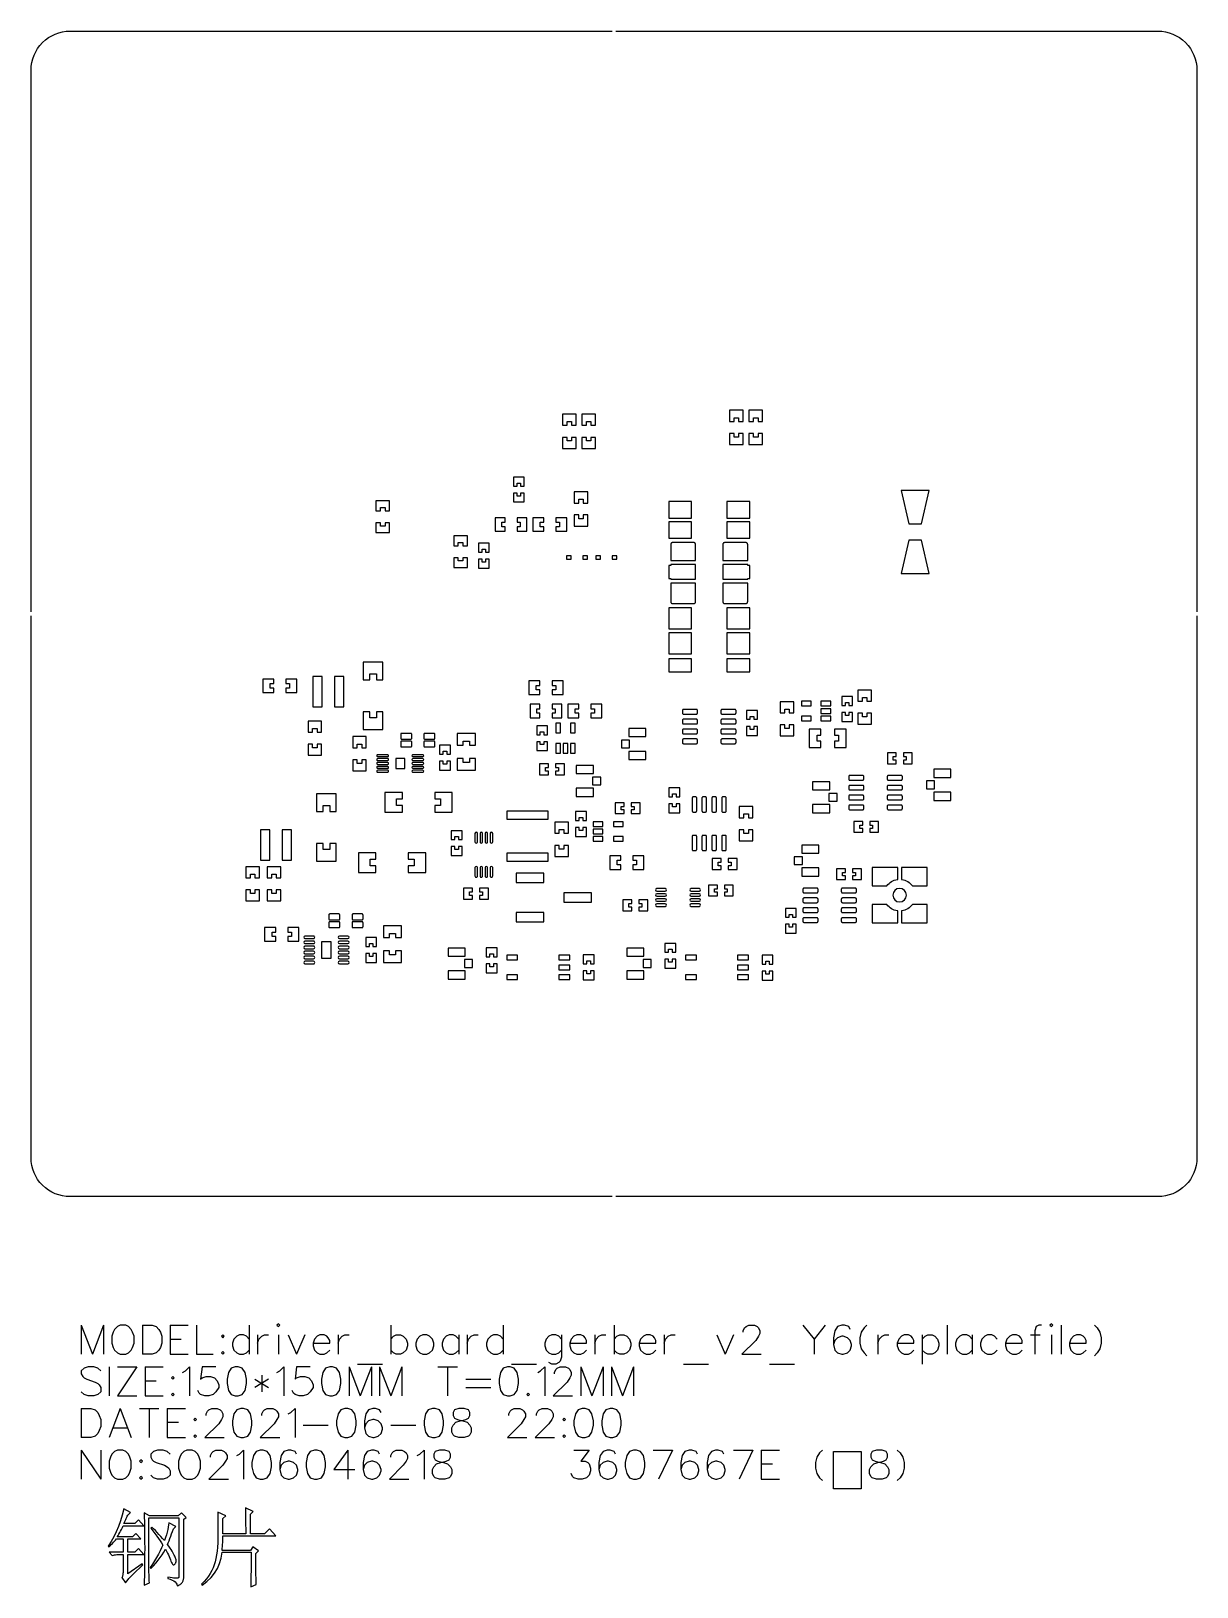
# Model space of a CAD drawing. Extents: x -75 to 75, y -125 to 75.
import ezdxf

# ---------------------------------------------------------------- set-up
doc = ezdxf.new("R2010")
doc.units = 0
doc.header["$MEASUREMENT"] = 0
doc.layers.get('0').update_dxf_attribs({"linetype": 'CONTINUOUS'})

msp = doc.modelspace()

# ---------------------------------------------------------------- linework, layer by layer
for points in [[(-75.00042, 69.999702, -0.414214), (-70.000425, 74.999712), (-70.000425, 74.999712), (-0.250414, 74.999712)], [(0.24958, 74.999712), (69.999604, 74.999712), (69.999604, 74.999712, -0.414214), (74.9996, 69.999702), (74.9996, 69.999702), (74.9996, 0.249696)], [(-0.250414, -75.000293), (-70.000425, -75.000293), (-70.000425, -75.000293, -0.414214), (-75.00042, -70.000298), (-75.00042, -70.000298), (-75.00042, -0.250297)], [(74.9996, -0.250297), (74.9996, -70.000298), (74.9996, -70.000298, -0.414214), (69.999604, -75.000293), (69.999604, -75.000293), (0.24958, -75.000293)], [(-26.16, -16.37), (-27.32, -16.37), (-27.32, -16.37), (-27.33, -16.38), (-27.33, -16.38), (-27.34, -16.38), (-27.34, -16.38), (-27.36, -16.38), (-27.36, -16.38), (-27.37, -16.39), (-27.37, -16.39), (-27.38, -16.39), (-27.38, -16.39), (-27.39, -16.4), (-27.39, -16.4), (-27.41, -16.41), (-27.41, -16.41), (-27.43, -16.43), (-27.43, -16.43), (-27.43, -16.44), (-27.43, -16.44), (-27.44, -16.46), (-27.44, -16.46), (-27.44, -16.47), (-27.44, -16.47), (-27.45, -16.48), (-27.45, -16.48), (-27.45, -16.49), (-27.45, -16.49), (-27.45, -16.51), (-27.45, -16.51), (-27.45, -16.99), (-27.45, -16.99), (-27.45, -17.01), (-27.45, -17.01), (-27.45, -17.02), (-27.45, -17.02), (-27.44, -17.03), (-27.44, -17.03), (-27.44, -17.04), (-27.44, -17.04), (-27.43, -17.06), (-27.43, -17.06), (-27.43, -17.07), (-27.43, -17.07), (-27.41, -17.09), (-27.41, -17.09), (-27.39, -17.1), (-27.39, -17.1), (-27.38, -17.11), (-27.38, -17.11), (-27.37, -17.12), (-27.37, -17.12), (-27.36, -17.12), (-27.36, -17.12), (-27.34, -17.12), (-27.34, -17.12), (-27.33, -17.12), (-27.33, -17.12), (-27.32, -17.12), (-27.32, -17.12), (-26.74, -17.12), (-26.74, -17.12, 0.006667), (-26.74, -17.13), (-26.74, -17.13), (-26.74, -17.12), (-26.74, -17.12), (-26.16, -17.12), (-26.16, -17.12), (-26.14, -17.12), (-26.14, -17.12), (-26.13, -17.12), (-26.13, -17.12), (-26.12, -17.12), (-26.12, -17.12), (-26.11, -17.12), (-26.11, -17.12), (-26.09, -17.11), (-26.09, -17.11), (-26.08, -17.1), (-26.08, -17.1), (-26.06, -17.09), (-26.06, -17.09), (-26.05, -17.07), (-26.05, -17.07), (-26.04, -17.06), (-26.04, -17.06), (-26.03, -17.04), (-26.03, -17.04), (-26.03, -17.03), (-26.03, -17.03), (-26.03, -17.02), (-26.03, -17.02), (-26.03, -17.01), (-26.03, -17.01), (-26.02, -16.99), (-26.02, -16.99), (-26.02, -16.51), (-26.02, -16.51), (-26.03, -16.49), (-26.03, -16.49), (-26.03, -16.48), (-26.03, -16.48), (-26.03, -16.47), (-26.03, -16.47), (-26.03, -16.46), (-26.03, -16.46), (-26.04, -16.44), (-26.04, -16.44), (-26.05, -16.43), (-26.05, -16.43), (-26.06, -16.41), (-26.06, -16.41), (-26.08, -16.4), (-26.08, -16.4), (-26.09, -16.39), (-26.09, -16.39), (-26.11, -16.39), (-26.11, -16.39), (-26.12, -16.38), (-26.12, -16.38), (-26.13, -16.38), (-26.13, -16.38), (-26.14, -16.38), (-26.14, -16.38), (-26.16, -16.37)], [(-23.17, -16.37), (-24.33, -16.37), (-24.33, -16.37), (-24.34, -16.38), (-24.34, -16.38), (-24.36, -16.38), (-24.36, -16.38), (-24.37, -16.38), (-24.37, -16.38), (-24.38, -16.39), (-24.38, -16.39), (-24.39, -16.39), (-24.39, -16.39), (-24.4, -16.4), (-24.4, -16.4), (-24.41, -16.4), (-24.41, -16.4), (-24.42, -16.41), (-24.42, -16.41), (-24.43, -16.42), (-24.43, -16.42), (-24.44, -16.43), (-24.44, -16.43), (-24.45, -16.44), (-24.45, -16.44), (-24.45, -16.46), (-24.45, -16.46), (-24.46, -16.47), (-24.46, -16.47), (-24.46, -16.48), (-24.46, -16.48), (-24.46, -16.49), (-24.46, -16.49), (-24.46, -16.51), (-24.46, -16.51), (-24.46, -16.99), (-24.46, -16.99), (-24.46, -17.01), (-24.46, -17.01), (-24.46, -17.02), (-24.46, -17.02), (-24.46, -17.03), (-24.46, -17.03), (-24.45, -17.04), (-24.45, -17.04), (-24.45, -17.06), (-24.45, -17.06), (-24.44, -17.07), (-24.44, -17.07), (-24.43, -17.08), (-24.43, -17.08), (-24.42, -17.09), (-24.42, -17.09), (-24.41, -17.09), (-24.41, -17.09), (-24.4, -17.1), (-24.4, -17.1), (-24.39, -17.11), (-24.39, -17.11), (-24.38, -17.12), (-24.38, -17.12), (-24.37, -17.12), (-24.37, -17.12), (-24.36, -17.12), (-24.36, -17.12), (-24.34, -17.12), (-24.34, -17.12), (-24.33, -17.12), (-24.33, -17.12), (-23.75, -17.12), (-23.75, -17.12, 0.006667), (-23.75, -17.13), (-23.75, -17.13), (-23.75, -17.12), (-23.75, -17.12), (-23.17, -17.12), (-23.17, -17.12), (-23.16, -17.12), (-23.16, -17.12), (-23.14, -17.12), (-23.14, -17.12), (-23.13, -17.12), (-23.13, -17.12), (-23.12, -17.12), (-23.12, -17.12), (-23.11, -17.11), (-23.11, -17.11), (-23.1, -17.1), (-23.1, -17.1), (-23.08, -17.09), (-23.08, -17.09), (-23.07, -17.08), (-23.07, -17.08), (-23.06, -17.07), (-23.06, -17.07), (-23.05, -17.06), (-23.05, -17.06), (-23.05, -17.04), (-23.05, -17.04), (-23.04, -17.03), (-23.04, -17.03), (-23.04, -17.02), (-23.04, -17.02), (-23.04, -17.01), (-23.04, -17.01), (-23.04, -16.99), (-23.04, -16.99), (-23.04, -16.51), (-23.04, -16.51), (-23.04, -16.49), (-23.04, -16.49), (-23.04, -16.48), (-23.04, -16.48), (-23.04, -16.47), (-23.04, -16.47), (-23.05, -16.46), (-23.05, -16.46), (-23.05, -16.44), (-23.05, -16.44), (-23.06, -16.43), (-23.06, -16.43), (-23.07, -16.42), (-23.07, -16.42), (-23.08, -16.41), (-23.08, -16.41), (-23.08, -16.4), (-23.08, -16.4), (-23.1, -16.4), (-23.1, -16.4), (-23.11, -16.39), (-23.11, -16.39), (-23.12, -16.39), (-23.12, -16.39), (-23.13, -16.38), (-23.13, -16.38), (-23.14, -16.38), (-23.14, -16.38), (-23.16, -16.38), (-23.16, -16.38), (-23.17, -16.37)], [(-29.12, -18.37, 1), (-29.12, -18.13), (-29.12, -18.13), (-30.4, -18.13), (-30.4, -18.13, 1.042534), (-30.4, -18.37), (-30.4, -18.37), (-29.12, -18.37)], [(-29.12, -18.87, 1), (-29.12, -18.63), (-29.12, -18.63), (-30.4, -18.63), (-30.4, -18.63, 1.042534), (-30.4, -18.87), (-30.4, -18.87), (-29.12, -18.87)], [(-29.12, -19.37, 1), (-29.12, -19.13), (-29.12, -19.13), (-30.4, -19.13), (-30.4, -19.13, 1.042534), (-30.4, -19.37), (-30.4, -19.37), (-29.12, -19.37)], [(-29.12, -19.87, 1), (-29.12, -19.63), (-29.12, -19.63), (-30.4, -19.63), (-30.4, -19.63, 1.042534), (-30.4, -19.87), (-30.4, -19.87), (-29.12, -19.87)], [(-24.6, -18.37, 1.03388), (-24.6, -18.13), (-24.6, -18.13), (-25.88, -18.13), (-25.88, -18.13, 1.008376), (-25.88, -18.37), (-25.88, -18.37), (-24.6, -18.37)], [(-24.6, -18.87, 1.03388), (-24.6, -18.63), (-24.6, -18.63), (-25.88, -18.63), (-25.88, -18.63, 1.008376), (-25.88, -18.87), (-25.88, -18.87), (-24.6, -18.87)], [(-24.6, -19.37, 1.03388), (-24.6, -19.13), (-24.6, -19.13), (-25.88, -19.13), (-25.88, -19.13, 1.008376), (-25.88, -19.37), (-25.88, -19.37), (-24.6, -19.37)], [(-24.6, -19.87, 1.03388), (-24.6, -19.63), (-24.6, -19.63), (-25.88, -19.63), (-25.88, -19.63, 1.008376), (-25.88, -19.87), (-25.88, -19.87), (-24.6, -19.87)], [(-29.12, -20.37, 1), (-29.12, -20.13), (-29.12, -20.13), (-30.4, -20.13), (-30.4, -20.13, 1.042534), (-30.4, -20.37), (-30.4, -20.37), (-29.12, -20.37)], [(-24.6, -20.37, 1.03388), (-24.6, -20.13), (-24.6, -20.13), (-25.88, -20.13), (-25.88, -20.13, 1.008376), (-25.88, -20.37), (-25.88, -20.37), (-24.6, -20.37)], [(-17.56, -28.26, 0.970156), (-17.89, -28.26), (-17.89, -28.26), (-17.89, -29.33), (-17.89, -29.33, 1.030762), (-17.56, -29.33), (-17.56, -29.33), (-17.56, -28.26)], [(-16.91, -28.26, 0.970156), (-17.24, -28.26), (-17.24, -28.26), (-17.24, -29.33), (-17.24, -29.33, 1.030762), (-16.91, -29.33), (-16.91, -29.33), (-16.91, -28.26)], [(-16.26, -28.26, 0.970156), (-16.59, -28.26), (-16.59, -28.26), (-16.59, -29.33), (-16.59, -29.33, 1.030762), (-16.26, -29.33), (-16.26, -29.33), (-16.26, -28.26)], [(-15.61, -28.26, 0.970156), (-15.94, -28.26), (-15.94, -28.26), (-15.94, -29.33), (-15.94, -29.33, 1.030762), (-15.61, -29.33), (-15.61, -29.33), (-15.61, -28.26)], [(-17.56, -32.66, 0.970156), (-17.89, -32.66), (-17.89, -32.66), (-17.89, -33.73), (-17.89, -33.73, 1.030762), (-17.56, -33.73), (-17.56, -33.73), (-17.56, -32.66)], [(-16.91, -32.66, 0.970156), (-17.24, -32.66), (-17.24, -32.66), (-17.24, -33.73), (-17.24, -33.73, 1.030762), (-16.91, -33.73), (-16.91, -33.73), (-16.91, -32.66)], [(-16.26, -32.66, 0.970156), (-16.59, -32.66), (-16.59, -32.66), (-16.59, -33.73), (-16.59, -33.73, 1.030762), (-16.26, -33.73), (-16.26, -33.73), (-16.26, -32.66)], [(-15.61, -32.66, 0.970156), (-15.94, -32.66), (-15.94, -32.66), (-15.94, -33.73), (-15.94, -33.73, 1.030762), (-15.61, -33.73), (-15.61, -33.73), (-15.61, -32.66)], [(6.59, -35.69, 0.970152), (6.59, -35.36), (6.59, -35.36), (5.51, -35.36), (5.51, -35.36, 0.97016), (5.51, -35.69), (5.51, -35.69), (6.59, -35.69)], [(6.59, -36.34, 0.970152), (6.59, -36.01), (6.59, -36.01), (5.51, -36.01), (5.51, -36.01, 0.97016), (5.51, -36.34), (5.51, -36.34), (6.59, -36.34)], [(10.99, -35.69, 0.970149), (10.99, -35.36), (10.99, -35.36), (9.91, -35.36), (9.91, -35.36, 0.970163), (9.91, -35.69), (9.91, -35.69), (10.99, -35.69)], [(10.99, -36.34, 0.970149), (10.99, -36.01), (10.99, -36.01), (9.91, -36.01), (9.91, -36.01, 0.970163), (9.91, -36.34), (9.91, -36.34), (10.99, -36.34)], [(35.88, -36.2, 1), (37.62, -36.2), (37.62, -36.2, 1), (35.88, -36.2)], [(6.59, -36.99, 0.970152), (6.59, -36.66), (6.59, -36.66), (5.51, -36.66), (5.51, -36.66, 0.97016), (5.51, -36.99), (5.51, -36.99), (6.59, -36.99)], [(6.59, -37.64, 0.970152), (6.59, -37.31), (6.59, -37.31), (5.51, -37.31), (5.51, -37.31, 0.97016), (5.51, -37.64), (5.51, -37.64), (6.59, -37.64)], [(10.99, -36.99, 0.970149), (10.99, -36.66), (10.99, -36.66), (9.91, -36.66), (9.91, -36.66, 0.970163), (9.91, -36.99), (9.91, -36.99), (10.99, -36.99)], [(10.99, -37.64, 0.970149), (10.99, -37.31), (10.99, -37.31), (9.91, -37.31), (9.91, -37.31, 0.970163), (9.91, -37.64), (9.91, -37.64), (10.99, -37.64)], [(-38.67, -41.79, 1.030762), (-38.67, -41.46), (-38.67, -41.46), (-39.76, -41.46), (-39.76, -41.46, 1), (-39.76, -41.79), (-39.76, -41.79), (-38.67, -41.79)], [(-34.24, -41.79, 0.987955), (-34.24, -41.46), (-34.24, -41.46), (-35.34, -41.46), (-35.34, -41.46, 0.981995), (-35.34, -41.79), (-35.34, -41.79), (-34.24, -41.79)], [(-38.67, -42.44, 1.030762), (-38.67, -42.11), (-38.67, -42.11), (-39.76, -42.11), (-39.76, -42.11, 1), (-39.76, -42.44), (-39.76, -42.44), (-38.67, -42.44)], [(-38.67, -43.09, 1.030762), (-38.67, -42.76), (-38.67, -42.76), (-39.76, -42.76), (-39.76, -42.76, 1), (-39.76, -43.09), (-39.76, -43.09), (-38.67, -43.09)], [(-38.67, -43.74, 1.030762), (-38.67, -43.41), (-38.67, -43.41), (-39.76, -43.41), (-39.76, -43.41, 1), (-39.76, -43.74), (-39.76, -43.74), (-38.67, -43.74)], [(-34.24, -42.44, 0.987955), (-34.24, -42.11), (-34.24, -42.11), (-35.34, -42.11), (-35.34, -42.11, 0.981995), (-35.34, -42.44), (-35.34, -42.44), (-34.24, -42.44)], [(-34.24, -43.09, 0.987955), (-34.24, -42.76), (-34.24, -42.76), (-35.34, -42.76), (-35.34, -42.76, 0.981995), (-35.34, -43.09), (-35.34, -43.09), (-34.24, -43.09)], [(-34.24, -43.74, 0.987955), (-34.24, -43.41), (-34.24, -43.41), (-35.34, -43.41), (-35.34, -43.41, 0.981995), (-35.34, -43.74), (-35.34, -43.74), (-34.24, -43.74)], [(-38.67, -44.39, 1.030762), (-38.67, -44.06), (-38.67, -44.06), (-39.76, -44.06), (-39.76, -44.06, 1), (-39.76, -44.39), (-39.76, -44.39), (-38.67, -44.39)], [(-38.67, -45.04, 1.030762), (-38.67, -44.71), (-38.67, -44.71), (-39.76, -44.71), (-39.76, -44.71, 1), (-39.76, -45.04), (-39.76, -45.04), (-38.67, -45.04)], [(-34.24, -44.39, 0.987955), (-34.24, -44.06), (-34.24, -44.06), (-35.34, -44.06), (-35.34, -44.06, 0.981995), (-35.34, -44.39), (-35.34, -44.39), (-34.24, -44.39)], [(-34.24, -45.04, 0.987955), (-34.24, -44.71), (-34.24, -44.71), (-35.34, -44.71), (-35.34, -44.71, 0.981995), (-35.34, -45.04), (-35.34, -45.04), (-34.24, -45.04)]]:
    msp.add_lwpolyline(points, format="xyb")
for points in [[(-75.00042, 0.249696), (-75.00042, 69.999702)], [(16.63, 26.2), (14.88, 26.2), (14.88, 26.2), (14.88, 24.78), (14.88, 24.78), (15.46, 24.78), (15.46, 24.78), (15.46, 25.25), (15.46, 25.25), (16.04, 25.25), (16.04, 25.25), (16.04, 24.78), (16.04, 24.78), (16.63, 24.78), (16.63, 24.78), (16.63, 26.2)], [(19.12, 26.2), (17.37, 26.2), (17.37, 26.2), (17.37, 24.78), (17.37, 24.78), (17.96, 24.78), (17.96, 24.78), (17.96, 25.25), (17.96, 25.25), (18.54, 25.25), (18.54, 25.25), (18.54, 24.78), (18.54, 24.78), (19.12, 24.78), (19.12, 24.78), (19.12, 26.2)], [(-4.88, 25.7), (-6.62, 25.7), (-6.62, 25.7), (-6.62, 24.27), (-6.62, 24.27), (-6.04, 24.27), (-6.04, 24.27), (-6.04, 24.75), (-6.04, 24.75), (-5.46, 24.75), (-5.46, 24.75), (-5.46, 24.27), (-5.46, 24.27), (-4.88, 24.27), (-4.88, 24.27), (-4.88, 25.7)], [(-2.37, 25.7), (-4.12, 25.7), (-4.12, 25.7), (-4.12, 24.27), (-4.12, 24.27), (-3.54, 24.27), (-3.54, 24.27), (-3.54, 24.75), (-3.54, 24.75), (-2.96, 24.75), (-2.96, 24.75), (-2.96, 24.27), (-2.96, 24.27), (-2.37, 24.27), (-2.37, 24.27), (-2.37, 25.7)], [(-4.88, 22.72), (-5.46, 22.72), (-5.46, 22.72), (-5.46, 22.25), (-5.46, 22.25), (-6.04, 22.25), (-6.04, 22.25), (-6.04, 22.72), (-6.04, 22.72), (-6.62, 22.72), (-6.62, 22.72), (-6.62, 21.3), (-6.62, 21.3), (-4.88, 21.3), (-4.88, 21.3), (-4.88, 22.72)], [(-2.37, 22.72), (-2.96, 22.72), (-2.96, 22.72), (-2.96, 22.25), (-2.96, 22.25), (-3.54, 22.25), (-3.54, 22.25), (-3.54, 22.72), (-3.54, 22.72), (-4.12, 22.72), (-4.12, 22.72), (-4.12, 21.3), (-4.12, 21.3), (-2.37, 21.3), (-2.37, 21.3), (-2.37, 22.72)], [(16.63, 23.23), (16.04, 23.23), (16.04, 23.23), (16.04, 22.75), (16.04, 22.75), (15.46, 22.75), (15.46, 22.75), (15.46, 23.23), (15.46, 23.23), (14.88, 23.23), (14.88, 23.23), (14.88, 21.8), (14.88, 21.8), (16.63, 21.8), (16.63, 21.8), (16.63, 23.23)], [(19.12, 23.23), (18.54, 23.23), (18.54, 23.23), (18.54, 22.75), (18.54, 22.75), (17.96, 22.75), (17.96, 22.75), (17.96, 23.23), (17.96, 23.23), (17.37, 23.23), (17.37, 23.23), (17.37, 21.8), (17.37, 21.8), (19.12, 21.8), (19.12, 21.8), (19.12, 23.23)], [(-11.55, 17.6), (-12.95, 17.6), (-12.95, 17.6), (-12.95, 16.45), (-12.95, 16.45), (-12.48, 16.45), (-12.48, 16.45), (-12.48, 16.83), (-12.48, 16.83), (-12.02, 16.83), (-12.02, 16.83), (-12.02, 16.45), (-12.02, 16.45), (-11.55, 16.45), (-11.55, 16.45), (-11.55, 17.6)], [(-28.88, 14.53), (-30.63, 14.53), (-30.63, 14.53), (-30.63, 13.28), (-30.63, 13.28), (-30.04, 13.28), (-30.04, 13.28), (-30.04, 13.69), (-30.04, 13.69), (-29.46, 13.69), (-29.46, 13.69), (-29.46, 13.28), (-29.46, 13.28), (-28.88, 13.28), (-28.88, 13.28), (-28.88, 14.53)], [(-11.55, 15.55), (-12.02, 15.55), (-12.02, 15.55), (-12.02, 15.17), (-12.02, 15.17), (-12.48, 15.17), (-12.48, 15.17), (-12.48, 15.55), (-12.48, 15.55), (-12.95, 15.55), (-12.95, 15.55), (-12.95, 14.4), (-12.95, 14.4), (-11.55, 14.4), (-11.55, 14.4), (-11.55, 15.55)], [(-3.38, 15.7), (-5.13, 15.7), (-5.13, 15.7), (-5.13, 14.27), (-5.13, 14.27), (-4.54, 14.27), (-4.54, 14.27), (-4.54, 14.75), (-4.54, 14.75), (-3.96, 14.75), (-3.96, 14.75), (-3.96, 14.27), (-3.96, 14.27), (-3.38, 14.27), (-3.38, 14.27), (-3.38, 15.7)], [(9.99, 14.45), (7.04, 14.45), (7.04, 14.45), (7.04, 12.34), (7.04, 12.34), (9.99, 12.34), (9.99, 12.34), (9.99, 14.45)], [(17.46, 14.45), (14.51, 14.45), (14.51, 14.45), (14.51, 12.34), (14.51, 12.34), (17.46, 12.34), (17.46, 12.34), (17.46, 14.45)], [(40.55, 15.9), (36.95, 15.9), (36.95, 15.9), (37.95, 11.6), (37.95, 11.6), (39.55, 11.6), (39.55, 11.6), (40.55, 15.9)], [(-14.02, 12.37), (-15.27, 12.37), (-15.27, 12.37), (-15.27, 10.63), (-15.27, 10.63), (-14.02, 10.63), (-14.02, 10.63), (-14.02, 11.21), (-14.02, 11.21), (-14.44, 11.21), (-14.44, 11.21), (-14.44, 11.79), (-14.44, 11.79), (-14.02, 11.79), (-14.02, 11.79), (-14.02, 12.37)], [(-11.23, 12.37), (-12.47, 12.37), (-12.47, 12.37), (-12.47, 11.79), (-12.47, 11.79), (-12.06, 11.79), (-12.06, 11.79), (-12.06, 11.21), (-12.06, 11.21), (-12.47, 11.21), (-12.47, 11.21), (-12.47, 10.63), (-12.47, 10.63), (-11.23, 10.63), (-11.23, 10.63), (-11.23, 12.37)], [(-9.03, 12.37), (-10.45, 12.37), (-10.45, 12.37), (-10.45, 10.63), (-10.45, 10.63), (-9.03, 10.63), (-9.03, 10.63), (-9.03, 11.21), (-9.03, 11.21), (-9.5, 11.21), (-9.5, 11.21), (-9.5, 11.79), (-9.5, 11.79), (-9.03, 11.79), (-9.03, 11.79), (-9.03, 12.37)], [(-6.05, 12.37), (-7.48, 12.37), (-7.48, 12.37), (-7.48, 11.79), (-7.48, 11.79), (-7, 11.79), (-7, 11.79), (-7, 11.21), (-7, 11.21), (-7.48, 11.21), (-7.48, 11.21), (-7.48, 10.63), (-7.48, 10.63), (-6.05, 10.63), (-6.05, 10.63), (-6.05, 12.37)], [(-3.38, 12.73), (-3.96, 12.73), (-3.96, 12.73), (-3.96, 12.25), (-3.96, 12.25), (-4.54, 12.25), (-4.54, 12.25), (-4.54, 12.73), (-4.54, 12.73), (-5.13, 12.73), (-5.13, 12.73), (-5.13, 11.3), (-5.13, 11.3), (-3.38, 11.3), (-3.38, 11.3), (-3.38, 12.73)], [(-28.88, 11.73), (-29.46, 11.73), (-29.46, 11.73), (-29.46, 11.31), (-29.46, 11.31), (-30.04, 11.31), (-30.04, 11.31), (-30.04, 11.73), (-30.04, 11.73), (-30.63, 11.73), (-30.63, 11.73), (-30.63, 10.48), (-30.63, 10.48), (-28.88, 10.48), (-28.88, 10.48), (-28.88, 11.73)], [(-18.87, 10.03), (-20.63, 10.03), (-20.63, 10.03), (-20.63, 8.77), (-20.63, 8.77), (-20.04, 8.77), (-20.04, 8.77), (-20.04, 9.19), (-20.04, 9.19), (-19.46, 9.19), (-19.46, 9.19), (-19.46, 8.77), (-19.46, 8.77), (-18.87, 8.77), (-18.87, 8.77), (-18.87, 10.03)], [(9.99, 11.84), (7.04, 11.84), (7.04, 11.84), (7.04, 9.73), (7.04, 9.73), (9.99, 9.73), (9.99, 9.73), (9.99, 11.84)], [(17.46, 11.84), (14.51, 11.84), (14.51, 11.84), (14.51, 9.73), (14.51, 9.73), (17.46, 9.73), (17.46, 9.73), (17.46, 11.84)], [(-16.05, 9.1), (-17.45, 9.1), (-17.45, 9.1), (-17.45, 7.95), (-17.45, 7.95), (-16.98, 7.95), (-16.98, 7.95), (-16.98, 8.33), (-16.98, 8.33), (-16.52, 8.33), (-16.52, 8.33), (-16.52, 7.95), (-16.52, 7.95), (-16.05, 7.95), (-16.05, 7.95), (-16.05, 9.1)], [(10.25, 9.17), (7.55, 9.17), (7.55, 9.17), (7.52, 9.17), (7.52, 9.17), (7.5, 9.17), (7.5, 9.17), (7.48, 9.16), (7.48, 9.16), (7.45, 9.16), (7.45, 9.16), (7.43, 9.15), (7.43, 9.15), (7.41, 9.13), (7.41, 9.13), (7.39, 9.12), (7.39, 9.12), (7.37, 9.1), (7.37, 9.1), (7.36, 9.08), (7.36, 9.08), (7.34, 9.06), (7.34, 9.06), (7.33, 9.04), (7.33, 9.04), (7.32, 9.02), (7.32, 9.02), (7.31, 9), (7.31, 9), (7.3, 8.97), (7.3, 8.97), (7.3, 8.95), (7.3, 8.95), (7.3, 8.93), (7.3, 8.93), (7.3, 6.87), (7.3, 6.87), (10.5, 6.87), (10.5, 6.87), (10.5, 8.93), (10.5, 8.93), (10.5, 8.95), (10.5, 8.95), (10.49, 8.97), (10.49, 8.97), (10.49, 9), (10.49, 9), (10.48, 9.02), (10.48, 9.02), (10.47, 9.04), (10.47, 9.04), (10.46, 9.06), (10.46, 9.06), (10.44, 9.08), (10.44, 9.08), (10.43, 9.1), (10.43, 9.1), (10.41, 9.12), (10.41, 9.12), (10.39, 9.13), (10.39, 9.13), (10.37, 9.15), (10.37, 9.15), (10.35, 9.16), (10.35, 9.16), (10.32, 9.16), (10.32, 9.16), (10.3, 9.17), (10.3, 9.17), (10.27, 9.17), (10.27, 9.17), (10.25, 9.17)], [(16.95, 9.17), (14.25, 9.17), (14.25, 9.17), (14.22, 9.17), (14.22, 9.17), (14.2, 9.17), (14.2, 9.17), (14.18, 9.16), (14.18, 9.16), (14.15, 9.16), (14.15, 9.16), (14.13, 9.15), (14.13, 9.15), (14.11, 9.13), (14.11, 9.13), (14.09, 9.12), (14.09, 9.12), (14.07, 9.1), (14.07, 9.1), (14.06, 9.08), (14.06, 9.08), (14.04, 9.06), (14.04, 9.06), (14.03, 9.04), (14.03, 9.04), (14.02, 9.02), (14.02, 9.02), (14.01, 9), (14.01, 9), (14, 8.97), (14, 8.97), (14, 8.95), (14, 8.95), (14, 8.93), (14, 8.93), (14, 6.87), (14, 6.87), (17.2, 6.87), (17.2, 6.87), (17.2, 8.93), (17.2, 8.93), (17.2, 8.95), (17.2, 8.95), (17.19, 8.97), (17.19, 8.97), (17.19, 9), (17.19, 9), (17.18, 9.02), (17.18, 9.02), (17.17, 9.04), (17.17, 9.04), (17.16, 9.06), (17.16, 9.06), (17.14, 9.08), (17.14, 9.08), (17.13, 9.1), (17.13, 9.1), (17.11, 9.12), (17.11, 9.12), (17.09, 9.13), (17.09, 9.13), (17.07, 9.15), (17.07, 9.15), (17.05, 9.16), (17.05, 9.16), (17.02, 9.16), (17.02, 9.16), (17, 9.17), (17, 9.17), (16.98, 9.17), (16.98, 9.17), (16.95, 9.17)], [(39.55, 9.5), (37.95, 9.5), (37.95, 9.5), (36.95, 5.2), (36.95, 5.2), (40.55, 5.2), (40.55, 5.2), (39.55, 9.5)], [(-18.87, 7.22), (-19.46, 7.22), (-19.46, 7.22), (-19.46, 6.81), (-19.46, 6.81), (-20.04, 6.81), (-20.04, 6.81), (-20.04, 7.22), (-20.04, 7.22), (-20.63, 7.22), (-20.63, 7.22), (-20.63, 5.98), (-20.63, 5.98), (-18.87, 5.98), (-18.87, 5.98), (-18.87, 7.22)], [(-16.05, 7.05), (-16.52, 7.05), (-16.52, 7.05), (-16.52, 6.67), (-16.52, 6.67), (-16.98, 6.67), (-16.98, 6.67), (-16.98, 7.05), (-16.98, 7.05), (-17.45, 7.05), (-17.45, 7.05), (-17.45, 5.9), (-17.45, 5.9), (-16.05, 5.9), (-16.05, 5.9), (-16.05, 7.05)], [(-5.5, 7.47), (-6.1, 7.47), (-6.1, 7.47), (-6.1, 7.03), (-6.1, 7.03), (-5.5, 7.03), (-5.5, 7.03), (-5.5, 7.47)], [(-3.4, 7.47), (-4, 7.47), (-4, 7.47), (-4, 7.03), (-4, 7.03), (-3.4, 7.03), (-3.4, 7.03), (-3.4, 7.47)], [(-1.75, 7.47), (-2.35, 7.47), (-2.35, 7.47), (-2.35, 7.03), (-2.35, 7.03), (-1.75, 7.03), (-1.75, 7.03), (-1.75, 7.47)], [(0.35, 7.47), (-0.25, 7.47), (-0.25, 7.47), (-0.25, 7.03), (-0.25, 7.03), (0.35, 7.03), (0.35, 7.03), (0.35, 7.47)], [(10.5, 6.37), (7.3, 6.37), (7.3, 6.37), (7.3, 6.23), (7.3, 6.23), (7.04, 6.23), (7.04, 6.23), (7.04, 4.54), (7.04, 4.54), (7.3, 4.54), (7.3, 4.54), (7.3, 4.46), (7.3, 4.46), (10.5, 4.46), (10.5, 4.46), (10.5, 6.37)], [(17.2, 6.37), (14, 6.37), (14, 6.37), (14, 4.46), (14, 4.46), (17.2, 4.46), (17.2, 4.46), (17.2, 4.54), (17.2, 4.54), (17.46, 4.54), (17.46, 4.54), (17.46, 6.23), (17.46, 6.23), (17.2, 6.23), (17.2, 6.23), (17.2, 6.37)], [(10.5, 3.96), (7.3, 3.96), (7.3, 3.96), (7.3, 1.58), (7.3, 1.58), (7.3, 1.55), (7.3, 1.55), (7.3, 1.53), (7.3, 1.53), (7.31, 1.5), (7.31, 1.5), (7.32, 1.48), (7.32, 1.48), (7.33, 1.46), (7.33, 1.46), (7.34, 1.44), (7.34, 1.44), (7.36, 1.42), (7.36, 1.42), (7.37, 1.4), (7.37, 1.4), (7.39, 1.38), (7.39, 1.38), (7.41, 1.37), (7.41, 1.37), (7.43, 1.35), (7.43, 1.35), (7.45, 1.34), (7.45, 1.34), (7.48, 1.34), (7.48, 1.34), (7.5, 1.33), (7.5, 1.33), (7.52, 1.33), (7.52, 1.33), (7.55, 1.32), (7.55, 1.32), (10.25, 1.32), (10.25, 1.32), (10.27, 1.33), (10.27, 1.33), (10.3, 1.33), (10.3, 1.33), (10.32, 1.34), (10.32, 1.34), (10.35, 1.34), (10.35, 1.34), (10.37, 1.35), (10.37, 1.35), (10.39, 1.37), (10.39, 1.37), (10.41, 1.38), (10.41, 1.38), (10.43, 1.4), (10.43, 1.4), (10.44, 1.42), (10.44, 1.42), (10.46, 1.44), (10.46, 1.44), (10.47, 1.46), (10.47, 1.46), (10.48, 1.48), (10.48, 1.48), (10.49, 1.5), (10.49, 1.5), (10.49, 1.53), (10.49, 1.53), (10.5, 1.55), (10.5, 1.55), (10.5, 1.58), (10.5, 1.58), (10.5, 3.96)], [(17.2, 3.96), (14, 3.96), (14, 3.96), (14, 1.58), (14, 1.58), (14, 1.55), (14, 1.55), (14, 1.53), (14, 1.53), (14.01, 1.5), (14.01, 1.5), (14.02, 1.48), (14.02, 1.48), (14.03, 1.46), (14.03, 1.46), (14.04, 1.44), (14.04, 1.44), (14.06, 1.42), (14.06, 1.42), (14.07, 1.4), (14.07, 1.4), (14.09, 1.38), (14.09, 1.38), (14.11, 1.37), (14.11, 1.37), (14.13, 1.35), (14.13, 1.35), (14.15, 1.34), (14.15, 1.34), (14.18, 1.34), (14.18, 1.34), (14.2, 1.33), (14.2, 1.33), (14.22, 1.33), (14.22, 1.33), (14.25, 1.32), (14.25, 1.32), (16.95, 1.32), (16.95, 1.32), (16.98, 1.33), (16.98, 1.33), (17, 1.33), (17, 1.33), (17.02, 1.34), (17.02, 1.34), (17.05, 1.34), (17.05, 1.34), (17.07, 1.35), (17.07, 1.35), (17.09, 1.37), (17.09, 1.37), (17.11, 1.38), (17.11, 1.38), (17.13, 1.4), (17.13, 1.4), (17.14, 1.42), (17.14, 1.42), (17.16, 1.44), (17.16, 1.44), (17.17, 1.46), (17.17, 1.46), (17.18, 1.48), (17.18, 1.48), (17.19, 1.5), (17.19, 1.5), (17.19, 1.53), (17.19, 1.53), (17.2, 1.55), (17.2, 1.55), (17.2, 1.58), (17.2, 1.58), (17.2, 3.96)], [(9.99, 0.78), (7.04, 0.78), (7.04, 0.78), (7.04, -1.94), (7.04, -1.94), (9.99, -1.94), (9.99, -1.94), (9.99, 0.78)], [(17.46, 0.78), (14.51, 0.78), (14.51, 0.78), (14.51, -1.94), (14.51, -1.94), (17.46, -1.94), (17.46, -1.94), (17.46, 0.78)], [(9.99, -2.44), (7.04, -2.44), (7.04, -2.44), (7.04, -5.16), (7.04, -5.16), (9.99, -5.16), (9.99, -5.16), (9.99, -2.44)], [(17.46, -2.44), (14.51, -2.44), (14.51, -2.44), (14.51, -5.16), (14.51, -5.16), (17.46, -5.16), (17.46, -5.16), (17.46, -2.44)], [(9.99, -5.77), (7.04, -5.77), (7.04, -5.77), (7.04, -7.46), (7.04, -7.46), (9.99, -7.46), (9.99, -7.46), (9.99, -5.77)], [(17.46, -5.77), (14.51, -5.77), (14.51, -5.77), (14.51, -7.46), (14.51, -7.46), (17.46, -7.46), (17.46, -7.46), (17.46, -5.77)], [(-29.73, -6.23), (-32.27, -6.23), (-32.27, -6.23), (-32.27, -8.48), (-32.27, -8.48), (-31.42, -8.48), (-31.42, -8.48), (-31.42, -7.72), (-31.42, -7.72), (-30.57, -7.72), (-30.57, -7.72), (-30.57, -8.48), (-30.57, -8.48), (-29.73, -8.48), (-29.73, -8.48), (-29.73, -6.23)], [(-43.77, -8.38), (-45.2, -8.38), (-45.2, -8.38), (-45.2, -10.13), (-45.2, -10.13), (-43.77, -10.13), (-43.77, -10.13), (-43.77, -9.54), (-43.77, -9.54), (-44.25, -9.54), (-44.25, -9.54), (-44.25, -8.96), (-44.25, -8.96), (-43.77, -8.96), (-43.77, -8.96), (-43.77, -8.38)], [(-40.8, -8.38), (-42.22, -8.38), (-42.22, -8.38), (-42.22, -8.96), (-42.22, -8.96), (-41.75, -8.96), (-41.75, -8.96), (-41.75, -9.54), (-41.75, -9.54), (-42.22, -9.54), (-42.22, -9.54), (-42.22, -10.13), (-42.22, -10.13), (-40.8, -10.13), (-40.8, -10.13), (-40.8, -8.38)], [(-37.55, -8.05), (-38.75, -8.05), (-38.75, -8.05), (-38.75, -11.95), (-38.75, -11.95), (-37.55, -11.95), (-37.55, -11.95), (-37.55, -8.05)], [(-34.75, -8.05), (-35.95, -8.05), (-35.95, -8.05), (-35.95, -11.95), (-35.95, -11.95), (-34.75, -11.95), (-34.75, -11.95), (-34.75, -8.05)], [(-9.53, -8.62), (-10.95, -8.62), (-10.95, -8.62), (-10.95, -10.37), (-10.95, -10.37), (-9.53, -10.37), (-9.53, -10.37), (-9.53, -9.79), (-9.53, -9.79), (-10, -9.79), (-10, -9.79), (-10, -9.21), (-10, -9.21), (-9.53, -9.21), (-9.53, -9.21), (-9.53, -8.62)], [(-6.55, -8.62), (-7.97, -8.62), (-7.97, -8.62), (-7.97, -9.21), (-7.97, -9.21), (-7.5, -9.21), (-7.5, -9.21), (-7.5, -9.79), (-7.5, -9.79), (-7.97, -9.79), (-7.97, -9.79), (-7.97, -10.37), (-7.97, -10.37), (-6.55, -10.37), (-6.55, -10.37), (-6.55, -8.62)], [(33.12, -9.8), (31.37, -9.8), (31.37, -9.8), (31.37, -11.23), (31.37, -11.23), (31.96, -11.23), (31.96, -11.23), (31.96, -10.75), (31.96, -10.75), (32.54, -10.75), (32.54, -10.75), (32.54, -11.23), (32.54, -11.23), (33.12, -11.23), (33.12, -11.23), (33.12, -9.8)], [(-9.53, -11.63), (-10.77, -11.63), (-10.77, -11.63), (-10.77, -13.38), (-10.77, -13.38), (-9.53, -13.38), (-9.53, -13.38), (-9.53, -12.79), (-9.53, -12.79), (-9.94, -12.79), (-9.94, -12.79), (-9.94, -12.21), (-9.94, -12.21), (-9.53, -12.21), (-9.53, -12.21), (-9.53, -11.63)], [(-6.72, -11.63), (-7.97, -11.63), (-7.97, -11.63), (-7.97, -12.21), (-7.97, -12.21), (-7.56, -12.21), (-7.56, -12.21), (-7.56, -12.79), (-7.56, -12.79), (-7.97, -12.79), (-7.97, -12.79), (-7.97, -13.38), (-7.97, -13.38), (-6.72, -13.38), (-6.72, -13.38), (-6.72, -11.63)], [(-4.53, -11.63), (-5.95, -11.63), (-5.95, -11.63), (-5.95, -13.38), (-5.95, -13.38), (-4.53, -13.38), (-4.53, -13.38), (-4.53, -12.79), (-4.53, -12.79), (-5, -12.79), (-5, -12.79), (-5, -12.21), (-5, -12.21), (-4.53, -12.21), (-4.53, -12.21), (-4.53, -11.63)], [(-1.55, -11.63), (-2.98, -11.63), (-2.98, -11.63), (-2.98, -12.21), (-2.98, -12.21), (-2.5, -12.21), (-2.5, -12.21), (-2.5, -12.79), (-2.5, -12.79), (-2.98, -12.79), (-2.98, -12.79), (-2.98, -13.38), (-2.98, -13.38), (-1.55, -13.38), (-1.55, -13.38), (-1.55, -11.63)], [(23.13, -11.3), (21.38, -11.3), (21.38, -11.3), (21.38, -12.73), (21.38, -12.73), (21.96, -12.73), (21.96, -12.73), (21.96, -12.25), (21.96, -12.25), (22.54, -12.25), (22.54, -12.25), (22.54, -12.73), (22.54, -12.73), (23.13, -12.73), (23.13, -12.73), (23.13, -11.3)], [(25.37, -11.25), (24.13, -11.25), (24.13, -11.25), (24.13, -11.85), (24.13, -11.85), (25.37, -11.85), (25.37, -11.85), (25.37, -11.25)], [(27.88, -11.25), (26.62, -11.25), (26.62, -11.25), (26.62, -11.85), (26.62, -11.85), (27.88, -11.85), (27.88, -11.85), (27.88, -11.25)], [(30.7, -10.65), (29.3, -10.65), (29.3, -10.65), (29.3, -11.8), (29.3, -11.8), (29.77, -11.8), (29.77, -11.8), (29.77, -11.42), (29.77, -11.42), (30.23, -11.42), (30.23, -11.42), (30.23, -11.8), (30.23, -11.8), (30.7, -11.8), (30.7, -11.8), (30.7, -10.65)], [(-37.62, -13.8), (-39.37, -13.8), (-39.37, -13.8), (-39.37, -15.22), (-39.37, -15.22), (-38.79, -15.22), (-38.79, -15.22), (-38.79, -14.75), (-38.79, -14.75), (-38.21, -14.75), (-38.21, -14.75), (-38.21, -15.22), (-38.21, -15.22), (-37.62, -15.22), (-37.62, -15.22), (-37.62, -13.8)], [(-29.73, -12.62), (-30.57, -12.62), (-30.57, -12.62), (-30.57, -13.38), (-30.57, -13.38), (-31.42, -13.38), (-31.42, -13.38), (-31.42, -12.62), (-31.42, -12.62), (-32.27, -12.62), (-32.27, -12.62), (-32.27, -14.88), (-32.27, -14.88), (-29.73, -14.88), (-29.73, -14.88), (-29.73, -12.62)], [(10.6, -12.3), (8.95, -12.3), (8.95, -12.3), (8.93, -12.3), (8.93, -12.3), (8.92, -12.3), (8.92, -12.3), (8.91, -12.3), (8.91, -12.3), (8.89, -12.31), (8.89, -12.31), (8.88, -12.31), (8.88, -12.31), (8.87, -12.32), (8.87, -12.32), (8.86, -12.33), (8.86, -12.33), (8.84, -12.34), (8.84, -12.34), (8.83, -12.35), (8.83, -12.35), (8.83, -12.36), (8.83, -12.36), (8.82, -12.37), (8.82, -12.37), (8.81, -12.39), (8.81, -12.39), (8.81, -12.4), (8.81, -12.4), (8.8, -12.42), (8.8, -12.42), (8.8, -12.43), (8.8, -12.43), (8.8, -12.45), (8.8, -12.45), (8.8, -12.75), (8.8, -12.75), (8.8, -12.76), (8.8, -12.76), (8.8, -12.77), (8.8, -12.77), (8.81, -12.79), (8.81, -12.79), (8.81, -12.8), (8.81, -12.8), (8.82, -12.82), (8.82, -12.82), (8.83, -12.83), (8.83, -12.83), (8.83, -12.84), (8.83, -12.84), (8.84, -12.85), (8.84, -12.85), (8.86, -12.86), (8.86, -12.86), (8.87, -12.87), (8.87, -12.87), (8.88, -12.88), (8.88, -12.88), (8.89, -12.88), (8.89, -12.88), (8.91, -12.89), (8.91, -12.89), (8.92, -12.89), (8.92, -12.89), (8.93, -12.89), (8.93, -12.89), (8.95, -12.9), (8.95, -12.9), (10.6, -12.9), (10.6, -12.9), (10.61, -12.89), (10.61, -12.89), (10.63, -12.89), (10.63, -12.89), (10.64, -12.89), (10.64, -12.89), (10.66, -12.88), (10.66, -12.88), (10.67, -12.88), (10.67, -12.88), (10.68, -12.87), (10.68, -12.87), (10.7, -12.86), (10.7, -12.86), (10.71, -12.85), (10.71, -12.85), (10.72, -12.84), (10.72, -12.84), (10.72, -12.83), (10.72, -12.83), (10.73, -12.82), (10.73, -12.82), (10.74, -12.8), (10.74, -12.8), (10.74, -12.79), (10.74, -12.79), (10.75, -12.77), (10.75, -12.77), (10.75, -12.76), (10.75, -12.76), (10.75, -12.75), (10.75, -12.75), (10.75, -12.45), (10.75, -12.45), (10.75, -12.43), (10.75, -12.43), (10.75, -12.42), (10.75, -12.42), (10.74, -12.4), (10.74, -12.4), (10.74, -12.39), (10.74, -12.39), (10.73, -12.37), (10.73, -12.37), (10.72, -12.36), (10.72, -12.36), (10.72, -12.35), (10.72, -12.35), (10.71, -12.34), (10.71, -12.34), (10.7, -12.33), (10.7, -12.33), (10.68, -12.32), (10.68, -12.32), (10.67, -12.31), (10.67, -12.31), (10.66, -12.31), (10.66, -12.31), (10.64, -12.3), (10.64, -12.3), (10.63, -12.3), (10.63, -12.3), (10.61, -12.3), (10.61, -12.3), (10.6, -12.3)], [(10.6, -13.57), (8.95, -13.57), (8.95, -13.57), (8.93, -13.57), (8.93, -13.57), (8.92, -13.57), (8.92, -13.57), (8.91, -13.57), (8.91, -13.57), (8.89, -13.58), (8.89, -13.58), (8.88, -13.58), (8.88, -13.58), (8.87, -13.59), (8.87, -13.59), (8.86, -13.6), (8.86, -13.6), (8.84, -13.61), (8.84, -13.61), (8.83, -13.62), (8.83, -13.62), (8.83, -13.63), (8.83, -13.63), (8.82, -13.64), (8.82, -13.64), (8.81, -13.66), (8.81, -13.66), (8.81, -13.67), (8.81, -13.67), (8.8, -13.69), (8.8, -13.69), (8.8, -13.7), (8.8, -13.7), (8.8, -13.71), (8.8, -13.71), (8.8, -14.02), (8.8, -14.02), (8.8, -14.03), (8.8, -14.03), (8.8, -14.04), (8.8, -14.04), (8.81, -14.06), (8.81, -14.06), (8.81, -14.07), (8.81, -14.07), (8.82, -14.09), (8.82, -14.09), (8.83, -14.1), (8.83, -14.1), (8.83, -14.11), (8.83, -14.11), (8.84, -14.12), (8.84, -14.12), (8.86, -14.13), (8.86, -14.13), (8.87, -14.14), (8.87, -14.14), (8.88, -14.15), (8.88, -14.15), (8.89, -14.15), (8.89, -14.15), (8.91, -14.16), (8.91, -14.16), (8.92, -14.16), (8.92, -14.16), (8.93, -14.16), (8.93, -14.16), (8.95, -14.17), (8.95, -14.17), (10.6, -14.17), (10.6, -14.17), (10.61, -14.16), (10.61, -14.16), (10.63, -14.16), (10.63, -14.16), (10.64, -14.16), (10.64, -14.16), (10.66, -14.15), (10.66, -14.15), (10.67, -14.15), (10.67, -14.15), (10.68, -14.14), (10.68, -14.14), (10.7, -14.13), (10.7, -14.13), (10.71, -14.12), (10.71, -14.12), (10.72, -14.11), (10.72, -14.11), (10.72, -14.1), (10.72, -14.1), (10.73, -14.09), (10.73, -14.09), (10.74, -14.07), (10.74, -14.07), (10.74, -14.06), (10.74, -14.06), (10.75, -14.04), (10.75, -14.04), (10.75, -14.03), (10.75, -14.03), (10.75, -14.02), (10.75, -14.02), (10.75, -13.71), (10.75, -13.71), (10.75, -13.7), (10.75, -13.7), (10.75, -13.69), (10.75, -13.69), (10.74, -13.67), (10.74, -13.67), (10.74, -13.66), (10.74, -13.66), (10.73, -13.64), (10.73, -13.64), (10.72, -13.63), (10.72, -13.63), (10.72, -13.62), (10.72, -13.62), (10.71, -13.61), (10.71, -13.61), (10.7, -13.6), (10.7, -13.6), (10.68, -13.59), (10.68, -13.59), (10.67, -13.58), (10.67, -13.58), (10.66, -13.58), (10.66, -13.58), (10.64, -13.57), (10.64, -13.57), (10.63, -13.57), (10.63, -13.57), (10.61, -13.57), (10.61, -13.57), (10.6, -13.57)], [(15.55, -12.3), (13.9, -12.3), (13.9, -12.3), (13.88, -12.3), (13.88, -12.3), (13.87, -12.3), (13.87, -12.3), (13.86, -12.3), (13.86, -12.3), (13.84, -12.31), (13.84, -12.31), (13.83, -12.31), (13.83, -12.31), (13.82, -12.32), (13.82, -12.32), (13.81, -12.33), (13.81, -12.33), (13.79, -12.34), (13.79, -12.34), (13.78, -12.35), (13.78, -12.35), (13.78, -12.36), (13.78, -12.36), (13.77, -12.37), (13.77, -12.37), (13.76, -12.39), (13.76, -12.39), (13.76, -12.4), (13.76, -12.4), (13.75, -12.42), (13.75, -12.42), (13.75, -12.43), (13.75, -12.43), (13.75, -12.45), (13.75, -12.45), (13.75, -12.75), (13.75, -12.75), (13.75, -12.76), (13.75, -12.76), (13.75, -12.77), (13.75, -12.77), (13.76, -12.79), (13.76, -12.79), (13.76, -12.8), (13.76, -12.8), (13.77, -12.82), (13.77, -12.82), (13.78, -12.83), (13.78, -12.83), (13.78, -12.84), (13.78, -12.84), (13.79, -12.85), (13.79, -12.85), (13.81, -12.86), (13.81, -12.86), (13.82, -12.87), (13.82, -12.87), (13.83, -12.88), (13.83, -12.88), (13.84, -12.88), (13.84, -12.88), (13.86, -12.89), (13.86, -12.89), (13.87, -12.89), (13.87, -12.89), (13.88, -12.89), (13.88, -12.89), (13.9, -12.9), (13.9, -12.9), (15.55, -12.9), (15.55, -12.9), (15.56, -12.89), (15.56, -12.89), (15.58, -12.89), (15.58, -12.89), (15.59, -12.89), (15.59, -12.89), (15.61, -12.88), (15.61, -12.88), (15.62, -12.88), (15.62, -12.88), (15.63, -12.87), (15.63, -12.87), (15.64, -12.86), (15.64, -12.86), (15.66, -12.85), (15.66, -12.85), (15.67, -12.84), (15.67, -12.84), (15.68, -12.83), (15.68, -12.83), (15.68, -12.82), (15.68, -12.82), (15.69, -12.8), (15.69, -12.8), (15.69, -12.79), (15.69, -12.79), (15.7, -12.77), (15.7, -12.77), (15.7, -12.76), (15.7, -12.76), (15.7, -12.75), (15.7, -12.75), (15.7, -12.45), (15.7, -12.45), (15.7, -12.43), (15.7, -12.43), (15.7, -12.42), (15.7, -12.42), (15.69, -12.4), (15.69, -12.4), (15.69, -12.39), (15.69, -12.39), (15.68, -12.37), (15.68, -12.37), (15.68, -12.36), (15.68, -12.36), (15.67, -12.35), (15.67, -12.35), (15.66, -12.34), (15.66, -12.34), (15.64, -12.33), (15.64, -12.33), (15.63, -12.32), (15.63, -12.32), (15.62, -12.31), (15.62, -12.31), (15.61, -12.31), (15.61, -12.31), (15.59, -12.3), (15.59, -12.3), (15.58, -12.3), (15.58, -12.3), (15.56, -12.3), (15.56, -12.3), (15.55, -12.3)], [(15.55, -13.57), (13.9, -13.57), (13.9, -13.57), (13.88, -13.57), (13.88, -13.57), (13.87, -13.57), (13.87, -13.57), (13.86, -13.57), (13.86, -13.57), (13.84, -13.58), (13.84, -13.58), (13.83, -13.58), (13.83, -13.58), (13.82, -13.59), (13.82, -13.59), (13.81, -13.6), (13.81, -13.6), (13.79, -13.61), (13.79, -13.61), (13.78, -13.62), (13.78, -13.62), (13.78, -13.63), (13.78, -13.63), (13.77, -13.64), (13.77, -13.64), (13.76, -13.66), (13.76, -13.66), (13.76, -13.67), (13.76, -13.67), (13.75, -13.69), (13.75, -13.69), (13.75, -13.7), (13.75, -13.7), (13.75, -13.71), (13.75, -13.71), (13.75, -14.02), (13.75, -14.02), (13.75, -14.03), (13.75, -14.03), (13.75, -14.04), (13.75, -14.04), (13.76, -14.06), (13.76, -14.06), (13.76, -14.07), (13.76, -14.07), (13.77, -14.09), (13.77, -14.09), (13.78, -14.1), (13.78, -14.1), (13.78, -14.11), (13.78, -14.11), (13.79, -14.12), (13.79, -14.12), (13.81, -14.13), (13.81, -14.13), (13.82, -14.14), (13.82, -14.14), (13.83, -14.15), (13.83, -14.15), (13.84, -14.15), (13.84, -14.15), (13.86, -14.16), (13.86, -14.16), (13.87, -14.16), (13.87, -14.16), (13.88, -14.16), (13.88, -14.16), (13.9, -14.17), (13.9, -14.17), (15.55, -14.17), (15.55, -14.17), (15.56, -14.16), (15.56, -14.16), (15.58, -14.16), (15.58, -14.16), (15.59, -14.16), (15.59, -14.16), (15.61, -14.15), (15.61, -14.15), (15.62, -14.15), (15.62, -14.15), (15.63, -14.14), (15.63, -14.14), (15.64, -14.13), (15.64, -14.13), (15.66, -14.12), (15.66, -14.12), (15.67, -14.11), (15.67, -14.11), (15.68, -14.1), (15.68, -14.1), (15.68, -14.09), (15.68, -14.09), (15.69, -14.07), (15.69, -14.07), (15.69, -14.06), (15.69, -14.06), (15.7, -14.04), (15.7, -14.04), (15.7, -14.03), (15.7, -14.03), (15.7, -14.02), (15.7, -14.02), (15.7, -13.71), (15.7, -13.71), (15.7, -13.7), (15.7, -13.7), (15.7, -13.69), (15.7, -13.69), (15.69, -13.67), (15.69, -13.67), (15.69, -13.66), (15.69, -13.66), (15.68, -13.64), (15.68, -13.64), (15.68, -13.63), (15.68, -13.63), (15.67, -13.62), (15.67, -13.62), (15.66, -13.61), (15.66, -13.61), (15.64, -13.6), (15.64, -13.6), (15.63, -13.59), (15.63, -13.59), (15.62, -13.58), (15.62, -13.58), (15.61, -13.58), (15.61, -13.58), (15.59, -13.57), (15.59, -13.57), (15.58, -13.57), (15.58, -13.57), (15.56, -13.57), (15.56, -13.57), (15.55, -13.57)], [(18.45, -12.42), (17.05, -12.42), (17.05, -12.42), (17.05, -13.57), (17.05, -13.57), (17.52, -13.57), (17.52, -13.57), (17.52, -13.19), (17.52, -13.19), (17.98, -13.19), (17.98, -13.19), (17.98, -13.57), (17.98, -13.57), (18.45, -13.57), (18.45, -13.57), (18.45, -12.42)], [(25.37, -13.15), (24.13, -13.15), (24.13, -13.15), (24.13, -13.75), (24.13, -13.75), (25.37, -13.75), (25.37, -13.75), (25.37, -13.15)], [(27.88, -12.2), (26.62, -12.2), (26.62, -12.2), (26.62, -12.8), (26.62, -12.8), (27.88, -12.8), (27.88, -12.8), (27.88, -12.2)], [(27.88, -13.15), (26.62, -13.15), (26.62, -13.15), (26.62, -13.75), (26.62, -13.75), (27.88, -13.75), (27.88, -13.75), (27.88, -13.15)], [(30.7, -12.7), (30.23, -12.7), (30.23, -12.7), (30.23, -13.08), (30.23, -13.08), (29.77, -13.08), (29.77, -13.08), (29.77, -12.7), (29.77, -12.7), (29.3, -12.7), (29.3, -12.7), (29.3, -13.85), (29.3, -13.85), (30.7, -13.85), (30.7, -13.85), (30.7, -12.7)], [(33.12, -12.78), (32.54, -12.78), (32.54, -12.78), (32.54, -13.25), (32.54, -13.25), (31.96, -13.25), (31.96, -13.25), (31.96, -12.78), (31.96, -12.78), (31.37, -12.78), (31.37, -12.78), (31.37, -14.2), (31.37, -14.2), (33.12, -14.2), (33.12, -14.2), (33.12, -12.78)], [(-31.87, -15.8), (-33.62, -15.8), (-33.62, -15.8), (-33.62, -17.23), (-33.62, -17.23), (-33.04, -17.23), (-33.04, -17.23), (-33.04, -16.75), (-33.04, -16.75), (-32.46, -16.75), (-32.46, -16.75), (-32.46, -17.23), (-32.46, -17.23), (-31.87, -17.23), (-31.87, -17.23), (-31.87, -15.8)], [(-26.16, -15.38), (-27.32, -15.38), (-27.32, -15.38), (-27.33, -15.38), (-27.33, -15.38), (-27.34, -15.38), (-27.34, -15.38), (-27.36, -15.38), (-27.36, -15.38), (-27.37, -15.39), (-27.37, -15.39), (-27.38, -15.39), (-27.38, -15.39), (-27.39, -15.4), (-27.39, -15.4), (-27.41, -15.41), (-27.41, -15.41), (-27.43, -15.43), (-27.43, -15.43), (-27.43, -15.44), (-27.43, -15.44), (-27.44, -15.46), (-27.44, -15.46), (-27.44, -15.47), (-27.44, -15.47), (-27.45, -15.48), (-27.45, -15.48), (-27.45, -15.49), (-27.45, -15.49), (-27.45, -15.51), (-27.45, -15.51), (-27.45, -15.99), (-27.45, -15.99), (-27.45, -16.01), (-27.45, -16.01), (-27.45, -16.02), (-27.45, -16.02), (-27.44, -16.03), (-27.44, -16.03), (-27.44, -16.04), (-27.44, -16.04), (-27.43, -16.06), (-27.43, -16.06), (-27.43, -16.07), (-27.43, -16.07), (-27.41, -16.09), (-27.41, -16.09), (-27.39, -16.1), (-27.39, -16.1), (-27.38, -16.11), (-27.38, -16.11), (-27.37, -16.12), (-27.37, -16.12), (-27.36, -16.12), (-27.36, -16.12), (-27.34, -16.12), (-27.34, -16.12), (-27.33, -16.12), (-27.33, -16.12), (-27.32, -16.12), (-27.32, -16.12), (-26.16, -16.12), (-26.16, -16.12), (-26.14, -16.12), (-26.14, -16.12), (-26.13, -16.12), (-26.13, -16.12), (-26.12, -16.12), (-26.12, -16.12), (-26.11, -16.12), (-26.11, -16.12), (-26.09, -16.11), (-26.09, -16.11), (-26.08, -16.1), (-26.08, -16.1), (-26.06, -16.09), (-26.06, -16.09), (-26.05, -16.07), (-26.05, -16.07), (-26.04, -16.06), (-26.04, -16.06), (-26.03, -16.04), (-26.03, -16.04), (-26.03, -16.03), (-26.03, -16.03), (-26.03, -16.02), (-26.03, -16.02), (-26.03, -16.01), (-26.03, -16.01), (-26.02, -15.99), (-26.02, -15.99), (-26.02, -15.51), (-26.02, -15.51), (-26.03, -15.49), (-26.03, -15.49), (-26.03, -15.48), (-26.03, -15.48), (-26.03, -15.47), (-26.03, -15.47), (-26.03, -15.46), (-26.03, -15.46), (-26.04, -15.44), (-26.04, -15.44), (-26.05, -15.43), (-26.05, -15.43), (-26.06, -15.41), (-26.06, -15.41), (-26.08, -15.4), (-26.08, -15.4), (-26.09, -15.39), (-26.09, -15.39), (-26.11, -15.39), (-26.11, -15.39), (-26.12, -15.38), (-26.12, -15.38), (-26.13, -15.38), (-26.13, -15.38), (-26.14, -15.38), (-26.14, -15.38), (-26.16, -15.38)], [(-23.17, -15.38), (-24.33, -15.38), (-24.33, -15.38), (-24.34, -15.38), (-24.34, -15.38), (-24.36, -15.38), (-24.36, -15.38), (-24.37, -15.38), (-24.37, -15.38), (-24.38, -15.39), (-24.38, -15.39), (-24.39, -15.39), (-24.39, -15.39), (-24.4, -15.4), (-24.4, -15.4), (-24.41, -15.41), (-24.41, -15.41), (-24.42, -15.41), (-24.42, -15.41), (-24.43, -15.42), (-24.43, -15.42), (-24.44, -15.43), (-24.44, -15.43), (-24.45, -15.44), (-24.45, -15.44), (-24.45, -15.46), (-24.45, -15.46), (-24.46, -15.47), (-24.46, -15.47), (-24.46, -15.48), (-24.46, -15.48), (-24.46, -15.49), (-24.46, -15.49), (-24.46, -15.51), (-24.46, -15.51), (-24.46, -15.99), (-24.46, -15.99), (-24.46, -16.01), (-24.46, -16.01), (-24.46, -16.02), (-24.46, -16.02), (-24.46, -16.03), (-24.46, -16.03), (-24.45, -16.04), (-24.45, -16.04), (-24.45, -16.06), (-24.45, -16.06), (-24.44, -16.07), (-24.44, -16.07), (-24.43, -16.08), (-24.43, -16.08), (-24.42, -16.09), (-24.42, -16.09), (-24.41, -16.09), (-24.41, -16.09), (-24.4, -16.1), (-24.4, -16.1), (-24.39, -16.11), (-24.39, -16.11), (-24.38, -16.12), (-24.38, -16.12), (-24.37, -16.12), (-24.37, -16.12), (-24.36, -16.12), (-24.36, -16.12), (-24.34, -16.12), (-24.34, -16.12), (-24.33, -16.12), (-24.33, -16.12), (-23.17, -16.12), (-23.17, -16.12), (-23.16, -16.12), (-23.16, -16.12), (-23.14, -16.12), (-23.14, -16.12), (-23.13, -16.12), (-23.13, -16.12), (-23.12, -16.12), (-23.12, -16.12), (-23.11, -16.11), (-23.11, -16.11), (-23.1, -16.1), (-23.1, -16.1), (-23.08, -16.09), (-23.08, -16.09), (-23.07, -16.08), (-23.07, -16.08), (-23.06, -16.07), (-23.06, -16.07), (-23.05, -16.06), (-23.05, -16.06), (-23.05, -16.04), (-23.05, -16.04), (-23.04, -16.03), (-23.04, -16.03), (-23.04, -16.02), (-23.04, -16.02), (-23.04, -16.01), (-23.04, -16.01), (-23.04, -15.99), (-23.04, -15.99), (-23.04, -15.51), (-23.04, -15.51), (-23.04, -15.49), (-23.04, -15.49), (-23.04, -15.48), (-23.04, -15.48), (-23.04, -15.47), (-23.04, -15.47), (-23.05, -15.46), (-23.05, -15.46), (-23.05, -15.44), (-23.05, -15.44), (-23.06, -15.43), (-23.06, -15.43), (-23.07, -15.42), (-23.07, -15.42), (-23.08, -15.41), (-23.08, -15.41), (-23.1, -15.4), (-23.1, -15.4), (-23.11, -15.39), (-23.11, -15.39), (-23.12, -15.39), (-23.12, -15.39), (-23.13, -15.38), (-23.13, -15.38), (-23.14, -15.38), (-23.14, -15.38), (-23.16, -15.38), (-23.16, -15.38), (-23.17, -15.38)], [(-17.82, -15.38), (-20.18, -15.38), (-20.18, -15.38), (-20.18, -16.88), (-20.18, -16.88), (-19.39, -16.88), (-19.39, -16.88), (-19.39, -16.37), (-19.39, -16.37), (-18.61, -16.37), (-18.61, -16.37), (-18.61, -16.88), (-18.61, -16.88), (-17.82, -16.88), (-17.82, -16.88), (-17.82, -15.38)], [(-8.55, -14.4), (-9.95, -14.4), (-9.95, -14.4), (-9.95, -15.55), (-9.95, -15.55), (-9.48, -15.55), (-9.48, -15.55), (-9.48, -15.17), (-9.48, -15.17), (-9.02, -15.17), (-9.02, -15.17), (-9.02, -15.55), (-9.02, -15.55), (-8.55, -15.55), (-8.55, -15.55), (-8.55, -14.4)], [(-6.9, -14.08), (-7.5, -14.08), (-7.5, -14.08), (-7.5, -15.3), (-7.5, -15.3), (-6.9, -15.3), (-6.9, -15.3), (-6.9, -14.08)], [(-5, -14.08), (-5.6, -14.08), (-5.6, -14.08), (-5.6, -15.3), (-5.6, -15.3), (-5, -15.3), (-5, -15.3), (-5, -14.08)], [(4.1, -14.75), (1.9, -14.75), (1.9, -14.75), (1.9, -15.8), (1.9, -15.8), (4.1, -15.8), (4.1, -15.8), (4.1, -14.75)], [(10.6, -14.84), (8.95, -14.84), (8.95, -14.84), (8.93, -14.84), (8.93, -14.84), (8.92, -14.84), (8.92, -14.84), (8.91, -14.84), (8.91, -14.84), (8.89, -14.85), (8.89, -14.85), (8.88, -14.85), (8.88, -14.85), (8.87, -14.86), (8.87, -14.86), (8.86, -14.87), (8.86, -14.87), (8.84, -14.88), (8.84, -14.88), (8.83, -14.89), (8.83, -14.89), (8.83, -14.9), (8.83, -14.9), (8.82, -14.91), (8.82, -14.91), (8.81, -14.93), (8.81, -14.93), (8.81, -14.94), (8.81, -14.94), (8.8, -14.96), (8.8, -14.96), (8.8, -14.97), (8.8, -14.97), (8.8, -14.98), (8.8, -14.98), (8.8, -15.29), (8.8, -15.29), (8.8, -15.3), (8.8, -15.3), (8.8, -15.31), (8.8, -15.31), (8.81, -15.33), (8.81, -15.33), (8.81, -15.34), (8.81, -15.34), (8.82, -15.36), (8.82, -15.36), (8.83, -15.37), (8.83, -15.37), (8.83, -15.38), (8.83, -15.38), (8.84, -15.39), (8.84, -15.39), (8.86, -15.4), (8.86, -15.4), (8.87, -15.41), (8.87, -15.41), (8.88, -15.42), (8.88, -15.42), (8.89, -15.42), (8.89, -15.42), (8.91, -15.43), (8.91, -15.43), (8.92, -15.43), (8.92, -15.43), (8.93, -15.43), (8.93, -15.43), (8.95, -15.43), (8.95, -15.43), (10.6, -15.43), (10.6, -15.43), (10.61, -15.43), (10.61, -15.43), (10.63, -15.43), (10.63, -15.43), (10.64, -15.43), (10.64, -15.43), (10.66, -15.42), (10.66, -15.42), (10.67, -15.42), (10.67, -15.42), (10.68, -15.41), (10.68, -15.41), (10.7, -15.4), (10.7, -15.4), (10.71, -15.39), (10.71, -15.39), (10.72, -15.38), (10.72, -15.38), (10.72, -15.37), (10.72, -15.37), (10.73, -15.36), (10.73, -15.36), (10.74, -15.34), (10.74, -15.34), (10.74, -15.33), (10.74, -15.33), (10.75, -15.31), (10.75, -15.31), (10.75, -15.3), (10.75, -15.3), (10.75, -15.29), (10.75, -15.29), (10.75, -14.98), (10.75, -14.98), (10.75, -14.97), (10.75, -14.97), (10.75, -14.96), (10.75, -14.96), (10.74, -14.94), (10.74, -14.94), (10.74, -14.93), (10.74, -14.93), (10.73, -14.91), (10.73, -14.91), (10.72, -14.9), (10.72, -14.9), (10.72, -14.89), (10.72, -14.89), (10.71, -14.88), (10.71, -14.88), (10.7, -14.87), (10.7, -14.87), (10.68, -14.86), (10.68, -14.86), (10.67, -14.85), (10.67, -14.85), (10.66, -14.85), (10.66, -14.85), (10.64, -14.84), (10.64, -14.84), (10.63, -14.84), (10.63, -14.84), (10.61, -14.84), (10.61, -14.84), (10.6, -14.84)], [(15.55, -14.84), (13.9, -14.84), (13.9, -14.84), (13.88, -14.84), (13.88, -14.84), (13.87, -14.84), (13.87, -14.84), (13.86, -14.84), (13.86, -14.84), (13.84, -14.85), (13.84, -14.85), (13.83, -14.85), (13.83, -14.85), (13.82, -14.86), (13.82, -14.86), (13.81, -14.87), (13.81, -14.87), (13.79, -14.88), (13.79, -14.88), (13.78, -14.89), (13.78, -14.89), (13.78, -14.9), (13.78, -14.9), (13.77, -14.91), (13.77, -14.91), (13.76, -14.93), (13.76, -14.93), (13.76, -14.94), (13.76, -14.94), (13.75, -14.96), (13.75, -14.96), (13.75, -14.97), (13.75, -14.97), (13.75, -14.98), (13.75, -14.98), (13.75, -15.29), (13.75, -15.29), (13.75, -15.3), (13.75, -15.3), (13.75, -15.31), (13.75, -15.31), (13.76, -15.33), (13.76, -15.33), (13.76, -15.34), (13.76, -15.34), (13.77, -15.36), (13.77, -15.36), (13.78, -15.37), (13.78, -15.37), (13.78, -15.38), (13.78, -15.38), (13.79, -15.39), (13.79, -15.39), (13.81, -15.4), (13.81, -15.4), (13.82, -15.41), (13.82, -15.41), (13.83, -15.42), (13.83, -15.42), (13.84, -15.42), (13.84, -15.42), (13.86, -15.43), (13.86, -15.43), (13.87, -15.43), (13.87, -15.43), (13.88, -15.43), (13.88, -15.43), (13.9, -15.43), (13.9, -15.43), (15.55, -15.43), (15.55, -15.43), (15.56, -15.43), (15.56, -15.43), (15.58, -15.43), (15.58, -15.43), (15.59, -15.43), (15.59, -15.43), (15.61, -15.42), (15.61, -15.42), (15.62, -15.42), (15.62, -15.42), (15.63, -15.41), (15.63, -15.41), (15.64, -15.4), (15.64, -15.4), (15.66, -15.39), (15.66, -15.39), (15.67, -15.38), (15.67, -15.38), (15.68, -15.37), (15.68, -15.37), (15.68, -15.36), (15.68, -15.36), (15.69, -15.34), (15.69, -15.34), (15.69, -15.33), (15.69, -15.33), (15.7, -15.31), (15.7, -15.31), (15.7, -15.3), (15.7, -15.3), (15.7, -15.29), (15.7, -15.29), (15.7, -14.98), (15.7, -14.98), (15.7, -14.97), (15.7, -14.97), (15.7, -14.96), (15.7, -14.96), (15.69, -14.94), (15.69, -14.94), (15.69, -14.93), (15.69, -14.93), (15.68, -14.91), (15.68, -14.91), (15.68, -14.9), (15.68, -14.9), (15.67, -14.89), (15.67, -14.89), (15.66, -14.88), (15.66, -14.88), (15.64, -14.87), (15.64, -14.87), (15.63, -14.86), (15.63, -14.86), (15.62, -14.85), (15.62, -14.85), (15.61, -14.85), (15.61, -14.85), (15.59, -14.84), (15.59, -14.84), (15.58, -14.84), (15.58, -14.84), (15.56, -14.84), (15.56, -14.84), (15.55, -14.84)], [(18.45, -14.48), (17.98, -14.48), (17.98, -14.48), (17.98, -14.86), (17.98, -14.86), (17.52, -14.86), (17.52, -14.86), (17.52, -14.48), (17.52, -14.48), (17.05, -14.48), (17.05, -14.48), (17.05, -15.63), (17.05, -15.63), (18.45, -15.63), (18.45, -15.63), (18.45, -14.48)], [(23.13, -14.27), (22.54, -14.27), (22.54, -14.27), (22.54, -14.75), (22.54, -14.75), (21.96, -14.75), (21.96, -14.75), (21.96, -14.27), (21.96, -14.27), (21.38, -14.27), (21.38, -14.27), (21.38, -15.7), (21.38, -15.7), (23.13, -15.7), (23.13, -15.7), (23.13, -14.27)], [(26.62, -14.83), (25.12, -14.83), (25.12, -14.83), (25.12, -17.18), (25.12, -17.18), (26.62, -17.18), (26.62, -17.18), (26.62, -16.39), (26.62, -16.39), (26.12, -16.39), (26.12, -16.39), (26.12, -15.61), (26.12, -15.61), (26.62, -15.61), (26.62, -15.61), (26.62, -14.83)], [(29.87, -14.83), (28.37, -14.83), (28.37, -14.83), (28.37, -15.61), (28.37, -15.61), (28.87, -15.61), (28.87, -15.61), (28.87, -16.39), (28.87, -16.39), (28.37, -16.39), (28.37, -16.39), (28.37, -17.18), (28.37, -17.18), (29.87, -17.18), (29.87, -17.18), (29.87, -14.83)], [(-37.62, -16.78), (-38.21, -16.78), (-38.21, -16.78), (-38.21, -17.25), (-38.21, -17.25), (-38.79, -17.25), (-38.79, -17.25), (-38.79, -16.78), (-38.79, -16.78), (-39.37, -16.78), (-39.37, -16.78), (-39.37, -18.2), (-39.37, -18.2), (-37.62, -18.2), (-37.62, -18.2), (-37.62, -16.78)], [(-21.05, -16.9), (-22.45, -16.9), (-22.45, -16.9), (-22.45, -18.05), (-22.45, -18.05), (-21.98, -18.05), (-21.98, -18.05), (-21.98, -17.67), (-21.98, -17.67), (-21.52, -17.67), (-21.52, -17.67), (-21.52, -18.05), (-21.52, -18.05), (-21.05, -18.05), (-21.05, -18.05), (-21.05, -16.9)], [(-8.55, -16.45), (-9.02, -16.45), (-9.02, -16.45), (-9.02, -16.83), (-9.02, -16.83), (-9.48, -16.83), (-9.48, -16.83), (-9.48, -16.45), (-9.48, -16.45), (-9.95, -16.45), (-9.95, -16.45), (-9.95, -17.6), (-9.95, -17.6), (-8.55, -17.6), (-8.55, -17.6), (-8.55, -16.45)], [(-6.9, -16.7), (-7.5, -16.7), (-7.5, -16.7), (-7.5, -17.92), (-7.5, -17.92), (-6.9, -17.92), (-6.9, -17.92), (-6.9, -16.7)], [(-5.95, -16.7), (-6.55, -16.7), (-6.55, -16.7), (-6.55, -17.92), (-6.55, -17.92), (-5.95, -17.92), (-5.95, -17.92), (-5.95, -16.7)], [(-5, -16.7), (-5.6, -16.7), (-5.6, -16.7), (-5.6, -17.92), (-5.6, -17.92), (-5, -17.92), (-5, -17.92), (-5, -16.7)], [(2, -16.25), (0.95, -16.25), (0.95, -16.25), (0.95, -17.25), (0.95, -17.25), (2, -17.25), (2, -17.25), (2, -16.25)], [(4.1, -17.7), (1.9, -17.7), (1.9, -17.7), (1.9, -18.75), (1.9, -18.75), (4.1, -18.75), (4.1, -18.75), (4.1, -17.7)], [(10.6, -16.1), (8.95, -16.1), (8.95, -16.1), (8.93, -16.11), (8.93, -16.11), (8.92, -16.11), (8.92, -16.11), (8.91, -16.11), (8.91, -16.11), (8.89, -16.12), (8.89, -16.12), (8.88, -16.12), (8.88, -16.12), (8.87, -16.13), (8.87, -16.13), (8.86, -16.14), (8.86, -16.14), (8.84, -16.15), (8.84, -16.15), (8.83, -16.16), (8.83, -16.16), (8.83, -16.17), (8.83, -16.17), (8.82, -16.18), (8.82, -16.18), (8.81, -16.2), (8.81, -16.2), (8.81, -16.21), (8.81, -16.21), (8.8, -16.23), (8.8, -16.23), (8.8, -16.24), (8.8, -16.24), (8.8, -16.26), (8.8, -16.26), (8.8, -16.56), (8.8, -16.56), (8.8, -16.57), (8.8, -16.57), (8.8, -16.58), (8.8, -16.58), (8.81, -16.6), (8.81, -16.6), (8.81, -16.61), (8.81, -16.61), (8.82, -16.63), (8.82, -16.63), (8.83, -16.64), (8.83, -16.64), (8.83, -16.65), (8.83, -16.65), (8.84, -16.66), (8.84, -16.66), (8.86, -16.67), (8.86, -16.67), (8.87, -16.68), (8.87, -16.68), (8.88, -16.69), (8.88, -16.69), (8.89, -16.69), (8.89, -16.69), (8.91, -16.7), (8.91, -16.7), (8.92, -16.7), (8.92, -16.7), (8.93, -16.7), (8.93, -16.7), (8.95, -16.71), (8.95, -16.71), (10.6, -16.71), (10.6, -16.71), (10.61, -16.7), (10.61, -16.7), (10.63, -16.7), (10.63, -16.7), (10.64, -16.7), (10.64, -16.7), (10.66, -16.69), (10.66, -16.69), (10.67, -16.69), (10.67, -16.69), (10.68, -16.68), (10.68, -16.68), (10.7, -16.67), (10.7, -16.67), (10.71, -16.66), (10.71, -16.66), (10.72, -16.65), (10.72, -16.65), (10.72, -16.64), (10.72, -16.64), (10.73, -16.63), (10.73, -16.63), (10.74, -16.61), (10.74, -16.61), (10.74, -16.6), (10.74, -16.6), (10.75, -16.58), (10.75, -16.58), (10.75, -16.57), (10.75, -16.57), (10.75, -16.56), (10.75, -16.56), (10.75, -16.26), (10.75, -16.26), (10.75, -16.24), (10.75, -16.24), (10.75, -16.23), (10.75, -16.23), (10.74, -16.21), (10.74, -16.21), (10.74, -16.2), (10.74, -16.2), (10.73, -16.18), (10.73, -16.18), (10.72, -16.17), (10.72, -16.17), (10.72, -16.16), (10.72, -16.16), (10.71, -16.15), (10.71, -16.15), (10.7, -16.14), (10.7, -16.14), (10.68, -16.13), (10.68, -16.13), (10.67, -16.12), (10.67, -16.12), (10.66, -16.12), (10.66, -16.12), (10.64, -16.11), (10.64, -16.11), (10.63, -16.11), (10.63, -16.11), (10.61, -16.11), (10.61, -16.11), (10.6, -16.1)], [(15.55, -16.1), (13.9, -16.1), (13.9, -16.1), (13.88, -16.11), (13.88, -16.11), (13.87, -16.11), (13.87, -16.11), (13.86, -16.11), (13.86, -16.11), (13.84, -16.12), (13.84, -16.12), (13.83, -16.12), (13.83, -16.12), (13.82, -16.13), (13.82, -16.13), (13.81, -16.14), (13.81, -16.14), (13.79, -16.15), (13.79, -16.15), (13.78, -16.16), (13.78, -16.16), (13.78, -16.17), (13.78, -16.17), (13.77, -16.18), (13.77, -16.18), (13.76, -16.2), (13.76, -16.2), (13.76, -16.21), (13.76, -16.21), (13.75, -16.23), (13.75, -16.23), (13.75, -16.24), (13.75, -16.24), (13.75, -16.26), (13.75, -16.26), (13.75, -16.56), (13.75, -16.56), (13.75, -16.57), (13.75, -16.57), (13.75, -16.58), (13.75, -16.58), (13.76, -16.6), (13.76, -16.6), (13.76, -16.61), (13.76, -16.61), (13.77, -16.63), (13.77, -16.63), (13.78, -16.64), (13.78, -16.64), (13.78, -16.65), (13.78, -16.65), (13.79, -16.66), (13.79, -16.66), (13.81, -16.67), (13.81, -16.67), (13.82, -16.68), (13.82, -16.68), (13.83, -16.69), (13.83, -16.69), (13.84, -16.69), (13.84, -16.69), (13.86, -16.7), (13.86, -16.7), (13.87, -16.7), (13.87, -16.7), (13.88, -16.7), (13.88, -16.7), (13.9, -16.71), (13.9, -16.71), (15.55, -16.71), (15.55, -16.71), (15.56, -16.7), (15.56, -16.7), (15.58, -16.7), (15.58, -16.7), (15.59, -16.7), (15.59, -16.7), (15.61, -16.69), (15.61, -16.69), (15.62, -16.69), (15.62, -16.69), (15.63, -16.68), (15.63, -16.68), (15.64, -16.67), (15.64, -16.67), (15.66, -16.66), (15.66, -16.66), (15.67, -16.65), (15.67, -16.65), (15.68, -16.64), (15.68, -16.64), (15.68, -16.63), (15.68, -16.63), (15.69, -16.61), (15.69, -16.61), (15.69, -16.6), (15.69, -16.6), (15.7, -16.58), (15.7, -16.58), (15.7, -16.57), (15.7, -16.57), (15.7, -16.56), (15.7, -16.56), (15.7, -16.26), (15.7, -16.26), (15.7, -16.24), (15.7, -16.24), (15.7, -16.23), (15.7, -16.23), (15.69, -16.21), (15.69, -16.21), (15.69, -16.2), (15.69, -16.2), (15.68, -16.18), (15.68, -16.18), (15.68, -16.17), (15.68, -16.17), (15.67, -16.16), (15.67, -16.16), (15.66, -16.15), (15.66, -16.15), (15.64, -16.14), (15.64, -16.14), (15.63, -16.13), (15.63, -16.13), (15.62, -16.12), (15.62, -16.12), (15.61, -16.12), (15.61, -16.12), (15.59, -16.11), (15.59, -16.11), (15.58, -16.11), (15.58, -16.11), (15.56, -16.11), (15.56, -16.11), (15.55, -16.1)], [(36.32, -17.9), (35.17, -17.9), (35.17, -17.9), (35.17, -19.3), (35.17, -19.3), (36.32, -19.3), (36.32, -19.3), (36.32, -18.83), (36.32, -18.83), (35.94, -18.83), (35.94, -18.83), (35.94, -18.37), (35.94, -18.37), (36.32, -18.37), (36.32, -18.37), (36.32, -17.9)], [(38.38, -17.9), (37.23, -17.9), (37.23, -17.9), (37.23, -18.37), (37.23, -18.37), (37.61, -18.37), (37.61, -18.37), (37.61, -18.83), (37.61, -18.83), (37.23, -18.83), (37.23, -18.83), (37.23, -19.3), (37.23, -19.3), (38.38, -19.3), (38.38, -19.3), (38.38, -17.9)], [(-31.87, -18.78), (-32.46, -18.78), (-32.46, -18.78), (-32.46, -19.25), (-32.46, -19.25), (-33.04, -19.25), (-33.04, -19.25), (-33.04, -18.78), (-33.04, -18.78), (-33.62, -18.78), (-33.62, -18.78), (-33.62, -20.2), (-33.62, -20.2), (-31.87, -20.2), (-31.87, -20.2), (-31.87, -18.78)], [(-26.91, -18.59), (-28.09, -18.59), (-28.09, -18.59), (-28.09, -19.91), (-28.09, -19.91), (-26.91, -19.91), (-26.91, -19.91), (-26.91, -18.59)], [(-21.05, -18.95), (-21.52, -18.95), (-21.52, -18.95), (-21.52, -19.33), (-21.52, -19.33), (-21.98, -19.33), (-21.98, -19.33), (-21.98, -18.95), (-21.98, -18.95), (-22.45, -18.95), (-22.45, -18.95), (-22.45, -20.1), (-22.45, -20.1), (-21.05, -20.1), (-21.05, -20.1), (-21.05, -18.95)], [(-17.82, -18.63), (-18.61, -18.63), (-18.61, -18.63), (-18.61, -19.12), (-18.61, -19.12), (-19.39, -19.12), (-19.39, -19.12), (-19.39, -18.63), (-19.39, -18.63), (-20.18, -18.63), (-20.18, -18.63), (-20.18, -20.12), (-20.18, -20.12), (-17.82, -20.12), (-17.82, -20.12), (-17.82, -18.63)], [(-8.43, -19.3), (-9.58, -19.3), (-9.58, -19.3), (-9.58, -20.7), (-9.58, -20.7), (-8.43, -20.7), (-8.43, -20.7), (-8.43, -20.23), (-8.43, -20.23), (-8.81, -20.23), (-8.81, -20.23), (-8.81, -19.77), (-8.81, -19.77), (-8.43, -19.77), (-8.43, -19.77), (-8.43, -19.3)], [(-6.37, -19.3), (-7.52, -19.3), (-7.52, -19.3), (-7.52, -19.77), (-7.52, -19.77), (-7.14, -19.77), (-7.14, -19.77), (-7.14, -20.23), (-7.14, -20.23), (-7.52, -20.23), (-7.52, -20.23), (-7.52, -20.7), (-7.52, -20.7), (-6.37, -20.7), (-6.37, -20.7), (-6.37, -19.3)], [(-2.65, -19.5), (-4.85, -19.5), (-4.85, -19.5), (-4.85, -20.55), (-4.85, -20.55), (-2.65, -20.55), (-2.65, -20.55), (-2.65, -19.5)], [(43.35, -20), (41.15, -20), (41.15, -20), (41.15, -21.05), (41.15, -21.05), (43.35, -21.05), (43.35, -21.05), (43.35, -20)], [(-1.7, -21), (-2.75, -21), (-2.75, -21), (-2.75, -22), (-2.75, -22), (-1.7, -22), (-1.7, -22), (-1.7, -21)], [(27.75, -21.6), (25.55, -21.6), (25.55, -21.6), (25.55, -22.65), (25.55, -22.65), (27.75, -22.65), (27.75, -22.65), (27.75, -21.6)], [(32, -20.8), (30.35, -20.8), (30.35, -20.8), (30.33, -20.8), (30.33, -20.8), (30.32, -20.8), (30.32, -20.8), (30.31, -20.8), (30.31, -20.8), (30.29, -20.81), (30.29, -20.81), (30.28, -20.81), (30.28, -20.81), (30.27, -20.82), (30.27, -20.82), (30.25, -20.83), (30.25, -20.83), (30.24, -20.84), (30.24, -20.84), (30.23, -20.85), (30.23, -20.85), (30.22, -20.86), (30.22, -20.86), (30.22, -20.87), (30.22, -20.87), (30.21, -20.89), (30.21, -20.89), (30.21, -20.9), (30.21, -20.9), (30.2, -20.92), (30.2, -20.92), (30.2, -20.93), (30.2, -20.93), (30.2, -20.94), (30.2, -20.94), (30.2, -21.24), (30.2, -21.24), (30.2, -21.26), (30.2, -21.26), (30.2, -21.27), (30.2, -21.27), (30.21, -21.29), (30.21, -21.29), (30.21, -21.3), (30.21, -21.3), (30.22, -21.32), (30.22, -21.32), (30.22, -21.33), (30.22, -21.33), (30.23, -21.34), (30.23, -21.34), (30.24, -21.35), (30.24, -21.35), (30.25, -21.36), (30.25, -21.36), (30.27, -21.37), (30.27, -21.37), (30.28, -21.38), (30.28, -21.38), (30.29, -21.38), (30.29, -21.38), (30.31, -21.39), (30.31, -21.39), (30.32, -21.39), (30.32, -21.39), (30.33, -21.39), (30.33, -21.39), (30.35, -21.39), (30.35, -21.39), (32, -21.39), (32, -21.39), (32.01, -21.39), (32.01, -21.39), (32.03, -21.39), (32.03, -21.39), (32.04, -21.39), (32.04, -21.39), (32.06, -21.38), (32.06, -21.38), (32.07, -21.38), (32.07, -21.38), (32.08, -21.37), (32.08, -21.37), (32.1, -21.36), (32.1, -21.36), (32.11, -21.35), (32.11, -21.35), (32.12, -21.34), (32.12, -21.34), (32.12, -21.33), (32.12, -21.33), (32.13, -21.32), (32.13, -21.32), (32.14, -21.3), (32.14, -21.3), (32.14, -21.29), (32.14, -21.29), (32.15, -21.27), (32.15, -21.27), (32.15, -21.26), (32.15, -21.26), (32.15, -21.24), (32.15, -21.24), (32.15, -20.94), (32.15, -20.94), (32.15, -20.93), (32.15, -20.93), (32.15, -20.92), (32.15, -20.92), (32.14, -20.9), (32.14, -20.9), (32.14, -20.89), (32.14, -20.89), (32.13, -20.87), (32.13, -20.87), (32.12, -20.86), (32.12, -20.86), (32.12, -20.85), (32.12, -20.85), (32.11, -20.84), (32.11, -20.84), (32.1, -20.83), (32.1, -20.83), (32.08, -20.82), (32.08, -20.82), (32.07, -20.81), (32.07, -20.81), (32.06, -20.81), (32.06, -20.81), (32.04, -20.8), (32.04, -20.8), (32.03, -20.8), (32.03, -20.8), (32.01, -20.8), (32.01, -20.8), (32, -20.8)], [(36.95, -20.8), (35.3, -20.8), (35.3, -20.8), (35.28, -20.8), (35.28, -20.8), (35.27, -20.8), (35.27, -20.8), (35.26, -20.8), (35.26, -20.8), (35.24, -20.81), (35.24, -20.81), (35.23, -20.81), (35.23, -20.81), (35.22, -20.82), (35.22, -20.82), (35.2, -20.83), (35.2, -20.83), (35.19, -20.84), (35.19, -20.84), (35.18, -20.85), (35.18, -20.85), (35.17, -20.86), (35.17, -20.86), (35.17, -20.87), (35.17, -20.87), (35.16, -20.89), (35.16, -20.89), (35.16, -20.9), (35.16, -20.9), (35.15, -20.92), (35.15, -20.92), (35.15, -20.93), (35.15, -20.93), (35.15, -20.94), (35.15, -20.94), (35.15, -21.24), (35.15, -21.24), (35.15, -21.26), (35.15, -21.26), (35.15, -21.27), (35.15, -21.27), (35.16, -21.29), (35.16, -21.29), (35.16, -21.3), (35.16, -21.3), (35.17, -21.32), (35.17, -21.32), (35.17, -21.33), (35.17, -21.33), (35.18, -21.34), (35.18, -21.34), (35.19, -21.35), (35.19, -21.35), (35.2, -21.36), (35.2, -21.36), (35.22, -21.37), (35.22, -21.37), (35.23, -21.38), (35.23, -21.38), (35.24, -21.38), (35.24, -21.38), (35.26, -21.39), (35.26, -21.39), (35.27, -21.39), (35.27, -21.39), (35.28, -21.39), (35.28, -21.39), (35.3, -21.39), (35.3, -21.39), (36.95, -21.39), (36.95, -21.39), (36.97, -21.39), (36.97, -21.39), (36.98, -21.39), (36.98, -21.39), (36.99, -21.39), (36.99, -21.39), (37.01, -21.38), (37.01, -21.38), (37.02, -21.38), (37.02, -21.38), (37.03, -21.37), (37.03, -21.37), (37.04, -21.36), (37.04, -21.36), (37.06, -21.35), (37.06, -21.35), (37.07, -21.34), (37.07, -21.34), (37.08, -21.33), (37.08, -21.33), (37.08, -21.32), (37.08, -21.32), (37.09, -21.3), (37.09, -21.3), (37.09, -21.29), (37.09, -21.29), (37.1, -21.27), (37.1, -21.27), (37.1, -21.26), (37.1, -21.26), (37.1, -21.24), (37.1, -21.24), (37.1, -20.94), (37.1, -20.94), (37.1, -20.93), (37.1, -20.93), (37.1, -20.92), (37.1, -20.92), (37.09, -20.9), (37.09, -20.9), (37.09, -20.89), (37.09, -20.89), (37.08, -20.87), (37.08, -20.87), (37.08, -20.86), (37.08, -20.86), (37.07, -20.85), (37.07, -20.85), (37.06, -20.84), (37.06, -20.84), (37.04, -20.83), (37.04, -20.83), (37.03, -20.82), (37.03, -20.82), (37.02, -20.81), (37.02, -20.81), (37.01, -20.81), (37.01, -20.81), (36.99, -20.8), (36.99, -20.8), (36.98, -20.8), (36.98, -20.8), (36.97, -20.8), (36.97, -20.8), (36.95, -20.8)], [(41.25, -21.5), (40.2, -21.5), (40.2, -21.5), (40.2, -22.5), (40.2, -22.5), (41.25, -22.5), (41.25, -22.5), (41.25, -21.5)], [(-35.73, -23.17), (-38.27, -23.17), (-38.27, -23.17), (-38.27, -25.43), (-38.27, -25.43), (-37.43, -25.43), (-37.43, -25.43), (-37.43, -24.68), (-37.43, -24.68), (-36.58, -24.68), (-36.58, -24.68), (-36.58, -25.43), (-36.58, -25.43), (-35.73, -25.43), (-35.73, -25.43), (-35.73, -23.17)], [(-27.23, -22.97), (-29.47, -22.97), (-29.47, -22.97), (-29.47, -25.52), (-29.47, -25.52), (-27.23, -25.52), (-27.23, -25.52), (-27.23, -24.68), (-27.23, -24.68), (-27.98, -24.68), (-27.98, -24.68), (-27.98, -23.82), (-27.98, -23.82), (-27.23, -23.82), (-27.23, -23.82), (-27.23, -22.97)], [(-20.83, -22.97), (-23.07, -22.97), (-23.07, -22.97), (-23.07, -23.82), (-23.07, -23.82), (-22.32, -23.82), (-22.32, -23.82), (-22.32, -24.68), (-22.32, -24.68), (-23.07, -24.68), (-23.07, -24.68), (-23.07, -25.52), (-23.07, -25.52), (-20.83, -25.52), (-20.83, -25.52), (-20.83, -22.97)], [(-2.65, -22.45), (-4.85, -22.45), (-4.85, -22.45), (-4.85, -23.5), (-4.85, -23.5), (-2.65, -23.5), (-2.65, -23.5), (-2.65, -22.45)], [(8.45, -22.4), (7.05, -22.4), (7.05, -22.4), (7.05, -23.55), (7.05, -23.55), (7.52, -23.55), (7.52, -23.55), (7.52, -23.17), (7.52, -23.17), (7.98, -23.17), (7.98, -23.17), (7.98, -23.55), (7.98, -23.55), (8.45, -23.55), (8.45, -23.55), (8.45, -22.4)], [(10.49, -23.55), (10.2, -23.55), (10.2, -23.55), (10.18, -23.55), (10.18, -23.55), (10.17, -23.55), (10.17, -23.55), (10.15, -23.56), (10.15, -23.56), (10.14, -23.56), (10.14, -23.56), (10.12, -23.57), (10.12, -23.57), (10.11, -23.58), (10.11, -23.58), (10.1, -23.58), (10.1, -23.58), (10.09, -23.59), (10.09, -23.59), (10.08, -23.61), (10.08, -23.61), (10.07, -23.62), (10.07, -23.62), (10.06, -23.63), (10.06, -23.63), (10.06, -23.64), (10.06, -23.64), (10.05, -23.66), (10.05, -23.66), (10.05, -23.67), (10.05, -23.67), (10.05, -23.69), (10.05, -23.69), (10.05, -23.7), (10.05, -23.7), (10.05, -25.35), (10.05, -25.35), (10.05, -25.37), (10.05, -25.37), (10.05, -25.38), (10.05, -25.38), (10.05, -25.39), (10.05, -25.39), (10.06, -25.41), (10.06, -25.41), (10.06, -25.42), (10.06, -25.42), (10.07, -25.43), (10.07, -25.43), (10.08, -25.44), (10.08, -25.44), (10.09, -25.46), (10.09, -25.46), (10.1, -25.47), (10.1, -25.47), (10.11, -25.47), (10.11, -25.47), (10.12, -25.48), (10.12, -25.48), (10.14, -25.49), (10.14, -25.49), (10.15, -25.49), (10.15, -25.49), (10.17, -25.5), (10.17, -25.5), (10.18, -25.5), (10.18, -25.5), (10.2, -25.5), (10.2, -25.5), (10.49, -25.5), (10.49, -25.5), (10.51, -25.5), (10.51, -25.5), (10.52, -25.5), (10.52, -25.5), (10.54, -25.49), (10.54, -25.49), (10.55, -25.49), (10.55, -25.49), (10.57, -25.48), (10.57, -25.48), (10.58, -25.47), (10.58, -25.47), (10.59, -25.47), (10.59, -25.47), (10.6, -25.46), (10.6, -25.46), (10.61, -25.44), (10.61, -25.44), (10.62, -25.43), (10.62, -25.43), (10.63, -25.42), (10.63, -25.42), (10.63, -25.41), (10.63, -25.41), (10.64, -25.39), (10.64, -25.39), (10.64, -25.38), (10.64, -25.38), (10.64, -25.37), (10.64, -25.37), (10.65, -25.35), (10.65, -25.35), (10.65, -23.7), (10.65, -23.7), (10.64, -23.69), (10.64, -23.69), (10.64, -23.67), (10.64, -23.67), (10.64, -23.66), (10.64, -23.66), (10.63, -23.64), (10.63, -23.64), (10.63, -23.63), (10.63, -23.63), (10.62, -23.62), (10.62, -23.62), (10.61, -23.61), (10.61, -23.61), (10.6, -23.59), (10.6, -23.59), (10.59, -23.58), (10.59, -23.58), (10.58, -23.58), (10.58, -23.58), (10.57, -23.57), (10.57, -23.57), (10.55, -23.56), (10.55, -23.56), (10.54, -23.56), (10.54, -23.56), (10.52, -23.55), (10.52, -23.55), (10.51, -23.55), (10.51, -23.55), (10.49, -23.55)], [(11.77, -23.55), (11.46, -23.55), (11.46, -23.55), (11.45, -23.55), (11.45, -23.55), (11.44, -23.55), (11.44, -23.55), (11.42, -23.56), (11.42, -23.56), (11.41, -23.56), (11.41, -23.56), (11.39, -23.57), (11.39, -23.57), (11.38, -23.58), (11.38, -23.58), (11.37, -23.58), (11.37, -23.58), (11.36, -23.59), (11.36, -23.59), (11.35, -23.61), (11.35, -23.61), (11.34, -23.62), (11.34, -23.62), (11.33, -23.63), (11.33, -23.63), (11.33, -23.64), (11.33, -23.64), (11.32, -23.66), (11.32, -23.66), (11.32, -23.67), (11.32, -23.67), (11.32, -23.69), (11.32, -23.69), (11.32, -23.7), (11.32, -23.7), (11.32, -25.35), (11.32, -25.35), (11.32, -25.37), (11.32, -25.37), (11.32, -25.38), (11.32, -25.38), (11.32, -25.39), (11.32, -25.39), (11.33, -25.41), (11.33, -25.41), (11.33, -25.42), (11.33, -25.42), (11.34, -25.43), (11.34, -25.43), (11.35, -25.44), (11.35, -25.44), (11.36, -25.46), (11.36, -25.46), (11.37, -25.47), (11.37, -25.47), (11.38, -25.47), (11.38, -25.47), (11.39, -25.48), (11.39, -25.48), (11.41, -25.49), (11.41, -25.49), (11.42, -25.49), (11.42, -25.49), (11.44, -25.5), (11.44, -25.5), (11.45, -25.5), (11.45, -25.5), (11.46, -25.5), (11.46, -25.5), (11.77, -25.5), (11.77, -25.5), (11.78, -25.5), (11.78, -25.5), (11.79, -25.5), (11.79, -25.5), (11.81, -25.49), (11.81, -25.49), (11.82, -25.49), (11.82, -25.49), (11.84, -25.48), (11.84, -25.48), (11.85, -25.47), (11.85, -25.47), (11.86, -25.47), (11.86, -25.47), (11.87, -25.46), (11.87, -25.46), (11.88, -25.44), (11.88, -25.44), (11.89, -25.43), (11.89, -25.43), (11.9, -25.42), (11.9, -25.42), (11.9, -25.41), (11.9, -25.41), (11.91, -25.39), (11.91, -25.39), (11.91, -25.38), (11.91, -25.38), (11.91, -25.37), (11.91, -25.37), (11.92, -25.35), (11.92, -25.35), (11.92, -23.7), (11.92, -23.7), (11.91, -23.69), (11.91, -23.69), (11.91, -23.67), (11.91, -23.67), (11.91, -23.66), (11.91, -23.66), (11.9, -23.64), (11.9, -23.64), (11.9, -23.63), (11.9, -23.63), (11.89, -23.62), (11.89, -23.62), (11.88, -23.61), (11.88, -23.61), (11.87, -23.59), (11.87, -23.59), (11.86, -23.58), (11.86, -23.58), (11.85, -23.58), (11.85, -23.58), (11.84, -23.57), (11.84, -23.57), (11.82, -23.56), (11.82, -23.56), (11.81, -23.56), (11.81, -23.56), (11.79, -23.55), (11.79, -23.55), (11.78, -23.55), (11.78, -23.55), (11.77, -23.55)], [(13.04, -23.55), (12.73, -23.55), (12.73, -23.55), (12.72, -23.55), (12.72, -23.55), (12.71, -23.55), (12.71, -23.55), (12.69, -23.56), (12.69, -23.56), (12.68, -23.56), (12.68, -23.56), (12.66, -23.57), (12.66, -23.57), (12.65, -23.58), (12.65, -23.58), (12.64, -23.58), (12.64, -23.58), (12.63, -23.59), (12.63, -23.59), (12.62, -23.61), (12.62, -23.61), (12.61, -23.62), (12.61, -23.62), (12.6, -23.63), (12.6, -23.63), (12.6, -23.64), (12.6, -23.64), (12.59, -23.66), (12.59, -23.66), (12.59, -23.67), (12.59, -23.67), (12.59, -23.69), (12.59, -23.69), (12.59, -23.7), (12.59, -23.7), (12.59, -25.35), (12.59, -25.35), (12.59, -25.37), (12.59, -25.37), (12.59, -25.38), (12.59, -25.38), (12.59, -25.39), (12.59, -25.39), (12.6, -25.41), (12.6, -25.41), (12.6, -25.42), (12.6, -25.42), (12.61, -25.43), (12.61, -25.43), (12.62, -25.44), (12.62, -25.44), (12.63, -25.46), (12.63, -25.46), (12.64, -25.47), (12.64, -25.47), (12.65, -25.47), (12.65, -25.47), (12.66, -25.48), (12.66, -25.48), (12.68, -25.49), (12.68, -25.49), (12.69, -25.49), (12.69, -25.49), (12.71, -25.5), (12.71, -25.5), (12.72, -25.5), (12.72, -25.5), (12.73, -25.5), (12.73, -25.5), (13.04, -25.5), (13.04, -25.5), (13.05, -25.5), (13.05, -25.5), (13.06, -25.5), (13.06, -25.5), (13.08, -25.49), (13.08, -25.49), (13.09, -25.49), (13.09, -25.49), (13.11, -25.48), (13.11, -25.48), (13.12, -25.47), (13.12, -25.47), (13.13, -25.47), (13.13, -25.47), (13.14, -25.46), (13.14, -25.46), (13.15, -25.44), (13.15, -25.44), (13.16, -25.43), (13.16, -25.43), (13.17, -25.42), (13.17, -25.42), (13.17, -25.41), (13.17, -25.41), (13.18, -25.39), (13.18, -25.39), (13.18, -25.38), (13.18, -25.38), (13.18, -25.37), (13.18, -25.37), (13.19, -25.35), (13.19, -25.35), (13.19, -23.7), (13.19, -23.7), (13.18, -23.69), (13.18, -23.69), (13.18, -23.67), (13.18, -23.67), (13.18, -23.66), (13.18, -23.66), (13.17, -23.64), (13.17, -23.64), (13.17, -23.63), (13.17, -23.63), (13.16, -23.62), (13.16, -23.62), (13.15, -23.61), (13.15, -23.61), (13.14, -23.59), (13.14, -23.59), (13.13, -23.58), (13.13, -23.58), (13.12, -23.58), (13.12, -23.58), (13.11, -23.57), (13.11, -23.57), (13.09, -23.56), (13.09, -23.56), (13.08, -23.56), (13.08, -23.56), (13.06, -23.55), (13.06, -23.55), (13.05, -23.55), (13.05, -23.55), (13.04, -23.55)], [(14.31, -23.55), (14, -23.55), (14, -23.55), (13.99, -23.55), (13.99, -23.55), (13.98, -23.55), (13.98, -23.55), (13.96, -23.56), (13.96, -23.56), (13.95, -23.56), (13.95, -23.56), (13.93, -23.57), (13.93, -23.57), (13.92, -23.58), (13.92, -23.58), (13.91, -23.58), (13.91, -23.58), (13.9, -23.59), (13.9, -23.59), (13.89, -23.61), (13.89, -23.61), (13.88, -23.62), (13.88, -23.62), (13.87, -23.63), (13.87, -23.63), (13.87, -23.64), (13.87, -23.64), (13.86, -23.66), (13.86, -23.66), (13.86, -23.67), (13.86, -23.67), (13.86, -23.69), (13.86, -23.69), (13.86, -23.7), (13.86, -23.7), (13.86, -25.35), (13.86, -25.35), (13.86, -25.37), (13.86, -25.37), (13.86, -25.38), (13.86, -25.38), (13.86, -25.39), (13.86, -25.39), (13.87, -25.41), (13.87, -25.41), (13.87, -25.42), (13.87, -25.42), (13.88, -25.43), (13.88, -25.43), (13.89, -25.44), (13.89, -25.44), (13.9, -25.46), (13.9, -25.46), (13.91, -25.47), (13.91, -25.47), (13.92, -25.47), (13.92, -25.47), (13.93, -25.48), (13.93, -25.48), (13.95, -25.49), (13.95, -25.49), (13.96, -25.49), (13.96, -25.49), (13.98, -25.5), (13.98, -25.5), (13.99, -25.5), (13.99, -25.5), (14, -25.5), (14, -25.5), (14.31, -25.5), (14.31, -25.5), (14.32, -25.5), (14.32, -25.5), (14.33, -25.5), (14.33, -25.5), (14.35, -25.49), (14.35, -25.49), (14.36, -25.49), (14.36, -25.49), (14.38, -25.48), (14.38, -25.48), (14.39, -25.47), (14.39, -25.47), (14.4, -25.47), (14.4, -25.47), (14.41, -25.46), (14.41, -25.46), (14.42, -25.44), (14.42, -25.44), (14.43, -25.43), (14.43, -25.43), (14.44, -25.42), (14.44, -25.42), (14.44, -25.41), (14.44, -25.41), (14.45, -25.39), (14.45, -25.39), (14.45, -25.38), (14.45, -25.38), (14.45, -25.37), (14.45, -25.37), (14.45, -25.35), (14.45, -25.35), (14.45, -23.7), (14.45, -23.7), (14.45, -23.69), (14.45, -23.69), (14.45, -23.67), (14.45, -23.67), (14.45, -23.66), (14.45, -23.66), (14.44, -23.64), (14.44, -23.64), (14.44, -23.63), (14.44, -23.63), (14.43, -23.62), (14.43, -23.62), (14.42, -23.61), (14.42, -23.61), (14.41, -23.59), (14.41, -23.59), (14.4, -23.58), (14.4, -23.58), (14.39, -23.58), (14.39, -23.58), (14.38, -23.57), (14.38, -23.57), (14.36, -23.56), (14.36, -23.56), (14.35, -23.56), (14.35, -23.56), (14.33, -23.55), (14.33, -23.55), (14.32, -23.55), (14.32, -23.55), (14.31, -23.55)], [(28.7, -23.1), (27.65, -23.1), (27.65, -23.1), (27.65, -24.1), (27.65, -24.1), (28.7, -24.1), (28.7, -24.1), (28.7, -23.1)], [(32, -22.07), (30.35, -22.07), (30.35, -22.07), (30.33, -22.07), (30.33, -22.07), (30.32, -22.07), (30.32, -22.07), (30.31, -22.07), (30.31, -22.07), (30.29, -22.08), (30.29, -22.08), (30.28, -22.08), (30.28, -22.08), (30.27, -22.09), (30.27, -22.09), (30.25, -22.1), (30.25, -22.1), (30.24, -22.11), (30.24, -22.11), (30.23, -22.12), (30.23, -22.12), (30.22, -22.13), (30.22, -22.13), (30.22, -22.14), (30.22, -22.14), (30.21, -22.16), (30.21, -22.16), (30.21, -22.17), (30.21, -22.17), (30.2, -22.19), (30.2, -22.19), (30.2, -22.2), (30.2, -22.2), (30.2, -22.21), (30.2, -22.21), (30.2, -22.52), (30.2, -22.52), (30.2, -22.53), (30.2, -22.53), (30.2, -22.54), (30.2, -22.54), (30.21, -22.56), (30.21, -22.56), (30.21, -22.57), (30.21, -22.57), (30.22, -22.59), (30.22, -22.59), (30.22, -22.6), (30.22, -22.6), (30.23, -22.61), (30.23, -22.61), (30.24, -22.62), (30.24, -22.62), (30.25, -22.63), (30.25, -22.63), (30.27, -22.64), (30.27, -22.64), (30.28, -22.65), (30.28, -22.65), (30.29, -22.65), (30.29, -22.65), (30.31, -22.66), (30.31, -22.66), (30.32, -22.66), (30.32, -22.66), (30.33, -22.66), (30.33, -22.66), (30.35, -22.66), (30.35, -22.66), (32, -22.66), (32, -22.66), (32.01, -22.66), (32.01, -22.66), (32.03, -22.66), (32.03, -22.66), (32.04, -22.66), (32.04, -22.66), (32.06, -22.65), (32.06, -22.65), (32.07, -22.65), (32.07, -22.65), (32.08, -22.64), (32.08, -22.64), (32.1, -22.63), (32.1, -22.63), (32.11, -22.62), (32.11, -22.62), (32.12, -22.61), (32.12, -22.61), (32.12, -22.6), (32.12, -22.6), (32.13, -22.59), (32.13, -22.59), (32.14, -22.57), (32.14, -22.57), (32.14, -22.56), (32.14, -22.56), (32.15, -22.54), (32.15, -22.54), (32.15, -22.53), (32.15, -22.53), (32.15, -22.52), (32.15, -22.52), (32.15, -22.21), (32.15, -22.21), (32.15, -22.2), (32.15, -22.2), (32.15, -22.19), (32.15, -22.19), (32.14, -22.17), (32.14, -22.17), (32.14, -22.16), (32.14, -22.16), (32.13, -22.14), (32.13, -22.14), (32.12, -22.13), (32.12, -22.13), (32.12, -22.12), (32.12, -22.12), (32.11, -22.11), (32.11, -22.11), (32.1, -22.1), (32.1, -22.1), (32.08, -22.09), (32.08, -22.09), (32.07, -22.08), (32.07, -22.08), (32.06, -22.08), (32.06, -22.08), (32.04, -22.07), (32.04, -22.07), (32.03, -22.07), (32.03, -22.07), (32.01, -22.07), (32.01, -22.07), (32, -22.07)], [(32, -23.34), (30.35, -23.34), (30.35, -23.34), (30.33, -23.34), (30.33, -23.34), (30.32, -23.34), (30.32, -23.34), (30.31, -23.34), (30.31, -23.34), (30.29, -23.35), (30.29, -23.35), (30.28, -23.35), (30.28, -23.35), (30.27, -23.36), (30.27, -23.36), (30.25, -23.37), (30.25, -23.37), (30.24, -23.38), (30.24, -23.38), (30.23, -23.39), (30.23, -23.39), (30.22, -23.4), (30.22, -23.4), (30.22, -23.41), (30.22, -23.41), (30.21, -23.43), (30.21, -23.43), (30.21, -23.44), (30.21, -23.44), (30.2, -23.46), (30.2, -23.46), (30.2, -23.47), (30.2, -23.47), (30.2, -23.48), (30.2, -23.48), (30.2, -23.79), (30.2, -23.79), (30.2, -23.8), (30.2, -23.8), (30.2, -23.81), (30.2, -23.81), (30.21, -23.83), (30.21, -23.83), (30.21, -23.84), (30.21, -23.84), (30.22, -23.86), (30.22, -23.86), (30.22, -23.87), (30.22, -23.87), (30.23, -23.88), (30.23, -23.88), (30.24, -23.89), (30.24, -23.89), (30.25, -23.9), (30.25, -23.9), (30.27, -23.91), (30.27, -23.91), (30.28, -23.92), (30.28, -23.92), (30.29, -23.92), (30.29, -23.92), (30.31, -23.93), (30.31, -23.93), (30.32, -23.93), (30.32, -23.93), (30.33, -23.93), (30.33, -23.93), (30.35, -23.93), (30.35, -23.93), (32, -23.93), (32, -23.93), (32.01, -23.93), (32.01, -23.93), (32.03, -23.93), (32.03, -23.93), (32.04, -23.93), (32.04, -23.93), (32.06, -23.92), (32.06, -23.92), (32.07, -23.92), (32.07, -23.92), (32.08, -23.91), (32.08, -23.91), (32.1, -23.9), (32.1, -23.9), (32.11, -23.89), (32.11, -23.89), (32.12, -23.88), (32.12, -23.88), (32.12, -23.87), (32.12, -23.87), (32.13, -23.86), (32.13, -23.86), (32.14, -23.84), (32.14, -23.84), (32.14, -23.83), (32.14, -23.83), (32.15, -23.81), (32.15, -23.81), (32.15, -23.8), (32.15, -23.8), (32.15, -23.79), (32.15, -23.79), (32.15, -23.48), (32.15, -23.48), (32.15, -23.47), (32.15, -23.47), (32.15, -23.46), (32.15, -23.46), (32.14, -23.44), (32.14, -23.44), (32.14, -23.43), (32.14, -23.43), (32.13, -23.41), (32.13, -23.41), (32.12, -23.4), (32.12, -23.4), (32.12, -23.39), (32.12, -23.39), (32.11, -23.38), (32.11, -23.38), (32.1, -23.37), (32.1, -23.37), (32.08, -23.36), (32.08, -23.36), (32.07, -23.35), (32.07, -23.35), (32.06, -23.35), (32.06, -23.35), (32.04, -23.34), (32.04, -23.34), (32.03, -23.34), (32.03, -23.34), (32.01, -23.34), (32.01, -23.34), (32, -23.34)], [(36.95, -22.07), (35.3, -22.07), (35.3, -22.07), (35.28, -22.07), (35.28, -22.07), (35.27, -22.07), (35.27, -22.07), (35.26, -22.07), (35.26, -22.07), (35.24, -22.08), (35.24, -22.08), (35.23, -22.08), (35.23, -22.08), (35.22, -22.09), (35.22, -22.09), (35.2, -22.1), (35.2, -22.1), (35.19, -22.11), (35.19, -22.11), (35.18, -22.12), (35.18, -22.12), (35.17, -22.13), (35.17, -22.13), (35.17, -22.14), (35.17, -22.14), (35.16, -22.16), (35.16, -22.16), (35.16, -22.17), (35.16, -22.17), (35.15, -22.19), (35.15, -22.19), (35.15, -22.2), (35.15, -22.2), (35.15, -22.21), (35.15, -22.21), (35.15, -22.52), (35.15, -22.52), (35.15, -22.53), (35.15, -22.53), (35.15, -22.54), (35.15, -22.54), (35.16, -22.56), (35.16, -22.56), (35.16, -22.57), (35.16, -22.57), (35.17, -22.59), (35.17, -22.59), (35.17, -22.6), (35.17, -22.6), (35.18, -22.61), (35.18, -22.61), (35.19, -22.62), (35.19, -22.62), (35.2, -22.63), (35.2, -22.63), (35.22, -22.64), (35.22, -22.64), (35.23, -22.65), (35.23, -22.65), (35.24, -22.65), (35.24, -22.65), (35.26, -22.66), (35.26, -22.66), (35.27, -22.66), (35.27, -22.66), (35.28, -22.66), (35.28, -22.66), (35.3, -22.66), (35.3, -22.66), (36.95, -22.66), (36.95, -22.66), (36.97, -22.66), (36.97, -22.66), (36.98, -22.66), (36.98, -22.66), (36.99, -22.66), (36.99, -22.66), (37.01, -22.65), (37.01, -22.65), (37.02, -22.65), (37.02, -22.65), (37.03, -22.64), (37.03, -22.64), (37.04, -22.63), (37.04, -22.63), (37.06, -22.62), (37.06, -22.62), (37.07, -22.61), (37.07, -22.61), (37.08, -22.6), (37.08, -22.6), (37.08, -22.59), (37.08, -22.59), (37.09, -22.57), (37.09, -22.57), (37.09, -22.56), (37.09, -22.56), (37.1, -22.54), (37.1, -22.54), (37.1, -22.53), (37.1, -22.53), (37.1, -22.52), (37.1, -22.52), (37.1, -22.21), (37.1, -22.21), (37.1, -22.2), (37.1, -22.2), (37.1, -22.19), (37.1, -22.19), (37.09, -22.17), (37.09, -22.17), (37.09, -22.16), (37.09, -22.16), (37.08, -22.14), (37.08, -22.14), (37.08, -22.13), (37.08, -22.13), (37.07, -22.12), (37.07, -22.12), (37.06, -22.11), (37.06, -22.11), (37.04, -22.1), (37.04, -22.1), (37.03, -22.09), (37.03, -22.09), (37.02, -22.08), (37.02, -22.08), (37.01, -22.08), (37.01, -22.08), (36.99, -22.07), (36.99, -22.07), (36.98, -22.07), (36.98, -22.07), (36.97, -22.07), (36.97, -22.07), (36.95, -22.07)], [(36.95, -23.34), (35.3, -23.34), (35.3, -23.34), (35.28, -23.34), (35.28, -23.34), (35.27, -23.34), (35.27, -23.34), (35.26, -23.34), (35.26, -23.34), (35.24, -23.35), (35.24, -23.35), (35.23, -23.35), (35.23, -23.35), (35.22, -23.36), (35.22, -23.36), (35.2, -23.37), (35.2, -23.37), (35.19, -23.38), (35.19, -23.38), (35.18, -23.39), (35.18, -23.39), (35.17, -23.4), (35.17, -23.4), (35.17, -23.41), (35.17, -23.41), (35.16, -23.43), (35.16, -23.43), (35.16, -23.44), (35.16, -23.44), (35.15, -23.46), (35.15, -23.46), (35.15, -23.47), (35.15, -23.47), (35.15, -23.48), (35.15, -23.48), (35.15, -23.79), (35.15, -23.79), (35.15, -23.8), (35.15, -23.8), (35.15, -23.81), (35.15, -23.81), (35.16, -23.83), (35.16, -23.83), (35.16, -23.84), (35.16, -23.84), (35.17, -23.86), (35.17, -23.86), (35.17, -23.87), (35.17, -23.87), (35.18, -23.88), (35.18, -23.88), (35.19, -23.89), (35.19, -23.89), (35.2, -23.9), (35.2, -23.9), (35.22, -23.91), (35.22, -23.91), (35.23, -23.92), (35.23, -23.92), (35.24, -23.92), (35.24, -23.92), (35.26, -23.93), (35.26, -23.93), (35.27, -23.93), (35.27, -23.93), (35.28, -23.93), (35.28, -23.93), (35.3, -23.93), (35.3, -23.93), (36.95, -23.93), (36.95, -23.93), (36.97, -23.93), (36.97, -23.93), (36.98, -23.93), (36.98, -23.93), (36.99, -23.93), (36.99, -23.93), (37.01, -23.92), (37.01, -23.92), (37.02, -23.92), (37.02, -23.92), (37.03, -23.91), (37.03, -23.91), (37.04, -23.9), (37.04, -23.9), (37.06, -23.89), (37.06, -23.89), (37.07, -23.88), (37.07, -23.88), (37.08, -23.87), (37.08, -23.87), (37.08, -23.86), (37.08, -23.86), (37.09, -23.84), (37.09, -23.84), (37.09, -23.83), (37.09, -23.83), (37.1, -23.81), (37.1, -23.81), (37.1, -23.8), (37.1, -23.8), (37.1, -23.79), (37.1, -23.79), (37.1, -23.48), (37.1, -23.48), (37.1, -23.47), (37.1, -23.47), (37.1, -23.46), (37.1, -23.46), (37.09, -23.44), (37.09, -23.44), (37.09, -23.43), (37.09, -23.43), (37.08, -23.41), (37.08, -23.41), (37.08, -23.4), (37.08, -23.4), (37.07, -23.39), (37.07, -23.39), (37.06, -23.38), (37.06, -23.38), (37.04, -23.37), (37.04, -23.37), (37.03, -23.36), (37.03, -23.36), (37.02, -23.35), (37.02, -23.35), (37.01, -23.35), (37.01, -23.35), (36.99, -23.34), (36.99, -23.34), (36.98, -23.34), (36.98, -23.34), (36.97, -23.34), (36.97, -23.34), (36.95, -23.34)], [(43.35, -22.95), (41.15, -22.95), (41.15, -22.95), (41.15, -24), (41.15, -24), (43.35, -24), (43.35, -24), (43.35, -22.95)], [(-8.49, -25.39), (-13.81, -25.39), (-13.81, -25.39), (-13.81, -26.41), (-13.81, -26.41), (-8.49, -26.41), (-8.49, -26.41), (-8.49, -25.39)], [(-3.55, -25.43), (-4.95, -25.43), (-4.95, -25.43), (-4.95, -26.57), (-4.95, -26.57), (-4.48, -26.57), (-4.48, -26.57), (-4.48, -26.19), (-4.48, -26.19), (-4.02, -26.19), (-4.02, -26.19), (-4.02, -26.57), (-4.02, -26.57), (-3.55, -26.57), (-3.55, -26.57), (-3.55, -25.43)], [(1.3, -24.3), (0.15, -24.3), (0.15, -24.3), (0.15, -25.7), (0.15, -25.7), (1.3, -25.7), (1.3, -25.7), (1.3, -25.23), (1.3, -25.23), (0.92, -25.23), (0.92, -25.23), (0.92, -24.77), (0.92, -24.77), (1.3, -24.77), (1.3, -24.77), (1.3, -24.3)], [(3.35, -24.3), (2.2, -24.3), (2.2, -24.3), (2.2, -24.77), (2.2, -24.77), (2.58, -24.77), (2.58, -24.77), (2.58, -25.23), (2.58, -25.23), (2.2, -25.23), (2.2, -25.23), (2.2, -25.7), (2.2, -25.7), (3.35, -25.7), (3.35, -25.7), (3.35, -24.3)], [(8.45, -24.45), (7.98, -24.45), (7.98, -24.45), (7.98, -24.83), (7.98, -24.83), (7.52, -24.83), (7.52, -24.83), (7.52, -24.45), (7.52, -24.45), (7.05, -24.45), (7.05, -24.45), (7.05, -25.6), (7.05, -25.6), (8.45, -25.6), (8.45, -25.6), (8.45, -24.45)], [(17.88, -24.8), (16.12, -24.8), (16.12, -24.8), (16.12, -26.23), (16.12, -26.23), (16.71, -26.23), (16.71, -26.23), (16.71, -25.75), (16.71, -25.75), (17.29, -25.75), (17.29, -25.75), (17.29, -26.23), (17.29, -26.23), (17.88, -26.23), (17.88, -26.23), (17.88, -24.8)], [(27.75, -24.55), (25.55, -24.55), (25.55, -24.55), (25.55, -25.6), (25.55, -25.6), (27.75, -25.6), (27.75, -25.6), (27.75, -24.55)], [(32, -24.61), (30.35, -24.61), (30.35, -24.61), (30.33, -24.61), (30.33, -24.61), (30.32, -24.61), (30.32, -24.61), (30.31, -24.61), (30.31, -24.61), (30.29, -24.62), (30.29, -24.62), (30.28, -24.62), (30.28, -24.62), (30.27, -24.63), (30.27, -24.63), (30.25, -24.64), (30.25, -24.64), (30.24, -24.65), (30.24, -24.65), (30.23, -24.66), (30.23, -24.66), (30.22, -24.67), (30.22, -24.67), (30.22, -24.68), (30.22, -24.68), (30.21, -24.7), (30.21, -24.7), (30.21, -24.71), (30.21, -24.71), (30.2, -24.73), (30.2, -24.73), (30.2, -24.74), (30.2, -24.74), (30.2, -24.75), (30.2, -24.75), (30.2, -25.06), (30.2, -25.06), (30.2, -25.07), (30.2, -25.07), (30.2, -25.08), (30.2, -25.08), (30.21, -25.1), (30.21, -25.1), (30.21, -25.11), (30.21, -25.11), (30.22, -25.13), (30.22, -25.13), (30.22, -25.14), (30.22, -25.14), (30.23, -25.15), (30.23, -25.15), (30.24, -25.16), (30.24, -25.16), (30.25, -25.17), (30.25, -25.17), (30.27, -25.18), (30.27, -25.18), (30.28, -25.19), (30.28, -25.19), (30.29, -25.19), (30.29, -25.19), (30.31, -25.2), (30.31, -25.2), (30.32, -25.2), (30.32, -25.2), (30.33, -25.2), (30.33, -25.2), (30.35, -25.2), (30.35, -25.2), (32, -25.2), (32, -25.2), (32.01, -25.2), (32.01, -25.2), (32.03, -25.2), (32.03, -25.2), (32.04, -25.2), (32.04, -25.2), (32.06, -25.19), (32.06, -25.19), (32.07, -25.19), (32.07, -25.19), (32.08, -25.18), (32.08, -25.18), (32.1, -25.17), (32.1, -25.17), (32.11, -25.16), (32.11, -25.16), (32.12, -25.15), (32.12, -25.15), (32.12, -25.14), (32.12, -25.14), (32.13, -25.13), (32.13, -25.13), (32.14, -25.11), (32.14, -25.11), (32.14, -25.1), (32.14, -25.1), (32.15, -25.08), (32.15, -25.08), (32.15, -25.07), (32.15, -25.07), (32.15, -25.06), (32.15, -25.06), (32.15, -24.75), (32.15, -24.75), (32.15, -24.74), (32.15, -24.74), (32.15, -24.73), (32.15, -24.73), (32.14, -24.71), (32.14, -24.71), (32.14, -24.7), (32.14, -24.7), (32.13, -24.68), (32.13, -24.68), (32.12, -24.67), (32.12, -24.67), (32.12, -24.66), (32.12, -24.66), (32.11, -24.65), (32.11, -24.65), (32.1, -24.64), (32.1, -24.64), (32.08, -24.63), (32.08, -24.63), (32.07, -24.62), (32.07, -24.62), (32.06, -24.62), (32.06, -24.62), (32.04, -24.61), (32.04, -24.61), (32.03, -24.61), (32.03, -24.61), (32.01, -24.61), (32.01, -24.61), (32, -24.61)], [(36.95, -24.61), (35.3, -24.61), (35.3, -24.61), (35.28, -24.61), (35.28, -24.61), (35.27, -24.61), (35.27, -24.61), (35.26, -24.61), (35.26, -24.61), (35.24, -24.62), (35.24, -24.62), (35.23, -24.62), (35.23, -24.62), (35.22, -24.63), (35.22, -24.63), (35.2, -24.64), (35.2, -24.64), (35.19, -24.65), (35.19, -24.65), (35.18, -24.66), (35.18, -24.66), (35.17, -24.67), (35.17, -24.67), (35.17, -24.68), (35.17, -24.68), (35.16, -24.7), (35.16, -24.7), (35.16, -24.71), (35.16, -24.71), (35.15, -24.73), (35.15, -24.73), (35.15, -24.74), (35.15, -24.74), (35.15, -24.75), (35.15, -24.75), (35.15, -25.06), (35.15, -25.06), (35.15, -25.07), (35.15, -25.07), (35.15, -25.08), (35.15, -25.08), (35.16, -25.1), (35.16, -25.1), (35.16, -25.11), (35.16, -25.11), (35.17, -25.13), (35.17, -25.13), (35.17, -25.14), (35.17, -25.14), (35.18, -25.15), (35.18, -25.15), (35.19, -25.16), (35.19, -25.16), (35.2, -25.17), (35.2, -25.17), (35.22, -25.18), (35.22, -25.18), (35.23, -25.19), (35.23, -25.19), (35.24, -25.19), (35.24, -25.19), (35.26, -25.2), (35.26, -25.2), (35.27, -25.2), (35.27, -25.2), (35.28, -25.2), (35.28, -25.2), (35.3, -25.2), (35.3, -25.2), (36.95, -25.2), (36.95, -25.2), (36.97, -25.2), (36.97, -25.2), (36.98, -25.2), (36.98, -25.2), (36.99, -25.2), (36.99, -25.2), (37.01, -25.19), (37.01, -25.19), (37.02, -25.19), (37.02, -25.19), (37.03, -25.18), (37.03, -25.18), (37.04, -25.17), (37.04, -25.17), (37.06, -25.16), (37.06, -25.16), (37.07, -25.15), (37.07, -25.15), (37.08, -25.14), (37.08, -25.14), (37.08, -25.13), (37.08, -25.13), (37.09, -25.11), (37.09, -25.11), (37.09, -25.1), (37.09, -25.1), (37.1, -25.08), (37.1, -25.08), (37.1, -25.07), (37.1, -25.07), (37.1, -25.06), (37.1, -25.06), (37.1, -24.75), (37.1, -24.75), (37.1, -24.74), (37.1, -24.74), (37.1, -24.73), (37.1, -24.73), (37.09, -24.71), (37.09, -24.71), (37.09, -24.7), (37.09, -24.7), (37.08, -24.68), (37.08, -24.68), (37.08, -24.67), (37.08, -24.67), (37.07, -24.66), (37.07, -24.66), (37.06, -24.65), (37.06, -24.65), (37.04, -24.64), (37.04, -24.64), (37.03, -24.63), (37.03, -24.63), (37.02, -24.62), (37.02, -24.62), (37.01, -24.62), (37.01, -24.62), (36.99, -24.61), (36.99, -24.61), (36.98, -24.61), (36.98, -24.61), (36.97, -24.61), (36.97, -24.61), (36.95, -24.61)], [(-44.3, -27.8), (-45.5, -27.8), (-45.5, -27.8), (-45.5, -31.7), (-45.5, -31.7), (-44.3, -31.7), (-44.3, -31.7), (-44.3, -27.8)], [(-41.5, -27.8), (-42.7, -27.8), (-42.7, -27.8), (-42.7, -31.7), (-42.7, -31.7), (-41.5, -31.7), (-41.5, -31.7), (-41.5, -27.8)], [(-19.55, -27.9), (-20.95, -27.9), (-20.95, -27.9), (-20.95, -29.05), (-20.95, -29.05), (-20.48, -29.05), (-20.48, -29.05), (-20.48, -28.67), (-20.48, -28.67), (-20.02, -28.67), (-20.02, -28.67), (-20.02, -29.05), (-20.02, -29.05), (-19.55, -29.05), (-19.55, -29.05), (-19.55, -27.9)], [(-5.87, -26.81), (-7.63, -26.81), (-7.63, -26.81), (-7.63, -28.24), (-7.63, -28.24), (-7.04, -28.24), (-7.04, -28.24), (-7.04, -27.76), (-7.04, -27.76), (-6.46, -27.76), (-6.46, -27.76), (-6.46, -28.24), (-6.46, -28.24), (-5.87, -28.24), (-5.87, -28.24), (-5.87, -26.81)], [(-3.55, -27.48), (-4.02, -27.48), (-4.02, -27.48), (-4.02, -27.86), (-4.02, -27.86), (-4.48, -27.86), (-4.48, -27.86), (-4.48, -27.48), (-4.48, -27.48), (-4.95, -27.48), (-4.95, -27.48), (-4.95, -28.63), (-4.95, -28.63), (-3.55, -28.63), (-3.55, -28.63), (-3.55, -27.48)], [(-1.45, -26.75), (-2.67, -26.75), (-2.67, -26.75), (-2.67, -27.35), (-2.67, -27.35), (-1.45, -27.35), (-1.45, -27.35), (-1.45, -26.75)], [(-1.45, -27.7), (-2.67, -27.7), (-2.67, -27.7), (-2.67, -28.3), (-2.67, -28.3), (-1.45, -28.3), (-1.45, -28.3), (-1.45, -27.7)], [(1.17, -26.75), (-0.05, -26.75), (-0.05, -26.75), (-0.05, -27.35), (-0.05, -27.35), (1.17, -27.35), (1.17, -27.35), (1.17, -26.75)], [(17.88, -27.78), (17.29, -27.78), (17.29, -27.78), (17.29, -28.25), (17.29, -28.25), (16.71, -28.25), (16.71, -28.25), (16.71, -27.78), (16.71, -27.78), (16.12, -27.78), (16.12, -27.78), (16.12, -29.2), (16.12, -29.2), (17.88, -29.2), (17.88, -29.2), (17.88, -27.78)], [(32, -26.7), (30.85, -26.7), (30.85, -26.7), (30.85, -28.1), (30.85, -28.1), (32, -28.1), (32, -28.1), (32, -27.63), (32, -27.63), (31.62, -27.63), (31.62, -27.63), (31.62, -27.17), (31.62, -27.17), (32, -27.17), (32, -27.17), (32, -26.7)], [(34.05, -26.7), (32.9, -26.7), (32.9, -26.7), (32.9, -27.17), (32.9, -27.17), (33.28, -27.17), (33.28, -27.17), (33.28, -27.63), (33.28, -27.63), (32.9, -27.63), (32.9, -27.63), (32.9, -28.1), (32.9, -28.1), (34.05, -28.1), (34.05, -28.1), (34.05, -26.7)], [(-35.73, -29.57), (-36.58, -29.57), (-36.58, -29.57), (-36.58, -30.32), (-36.58, -30.32), (-37.43, -30.32), (-37.43, -30.32), (-37.43, -29.57), (-37.43, -29.57), (-38.27, -29.57), (-38.27, -29.57), (-38.27, -31.82), (-38.27, -31.82), (-35.73, -31.82), (-35.73, -31.82), (-35.73, -29.57)], [(-19.55, -29.95), (-20.02, -29.95), (-20.02, -29.95), (-20.02, -30.33), (-20.02, -30.33), (-20.48, -30.33), (-20.48, -30.33), (-20.48, -29.95), (-20.48, -29.95), (-20.95, -29.95), (-20.95, -29.95), (-20.95, -31.1), (-20.95, -31.1), (-19.55, -31.1), (-19.55, -31.1), (-19.55, -29.95)], [(-5.87, -29.79), (-6.46, -29.79), (-6.46, -29.79), (-6.46, -30.26), (-6.46, -30.26), (-7.04, -30.26), (-7.04, -30.26), (-7.04, -29.79), (-7.04, -29.79), (-7.63, -29.79), (-7.63, -29.79), (-7.63, -31.21), (-7.63, -31.21), (-5.87, -31.21), (-5.87, -31.21), (-5.87, -29.79)], [(-1.45, -28.65), (-2.67, -28.65), (-2.67, -28.65), (-2.67, -29.25), (-2.67, -29.25), (-1.45, -29.25), (-1.45, -29.25), (-1.45, -28.65)], [(1.17, -28.65), (-0.05, -28.65), (-0.05, -28.65), (-0.05, -29.25), (-0.05, -29.25), (1.17, -29.25), (1.17, -29.25), (1.17, -28.65)], [(10.49, -28.5), (10.2, -28.5), (10.2, -28.5), (10.18, -28.5), (10.18, -28.5), (10.17, -28.5), (10.17, -28.5), (10.15, -28.51), (10.15, -28.51), (10.14, -28.51), (10.14, -28.51), (10.12, -28.52), (10.12, -28.52), (10.11, -28.53), (10.11, -28.53), (10.1, -28.53), (10.1, -28.53), (10.09, -28.54), (10.09, -28.54), (10.08, -28.56), (10.08, -28.56), (10.07, -28.57), (10.07, -28.57), (10.06, -28.58), (10.06, -28.58), (10.06, -28.59), (10.06, -28.59), (10.05, -28.61), (10.05, -28.61), (10.05, -28.62), (10.05, -28.62), (10.05, -28.64), (10.05, -28.64), (10.05, -28.65), (10.05, -28.65), (10.05, -30.3), (10.05, -30.3), (10.05, -30.32), (10.05, -30.32), (10.05, -30.33), (10.05, -30.33), (10.05, -30.34), (10.05, -30.34), (10.06, -30.36), (10.06, -30.36), (10.06, -30.37), (10.06, -30.37), (10.07, -30.38), (10.07, -30.38), (10.08, -30.39), (10.08, -30.39), (10.09, -30.41), (10.09, -30.41), (10.1, -30.42), (10.1, -30.42), (10.11, -30.42), (10.11, -30.42), (10.12, -30.43), (10.12, -30.43), (10.14, -30.44), (10.14, -30.44), (10.15, -30.44), (10.15, -30.44), (10.17, -30.45), (10.17, -30.45), (10.18, -30.45), (10.18, -30.45), (10.2, -30.45), (10.2, -30.45), (10.49, -30.45), (10.49, -30.45), (10.51, -30.45), (10.51, -30.45), (10.52, -30.45), (10.52, -30.45), (10.54, -30.44), (10.54, -30.44), (10.55, -30.44), (10.55, -30.44), (10.57, -30.43), (10.57, -30.43), (10.58, -30.42), (10.58, -30.42), (10.59, -30.42), (10.59, -30.42), (10.6, -30.41), (10.6, -30.41), (10.61, -30.39), (10.61, -30.39), (10.62, -30.38), (10.62, -30.38), (10.63, -30.37), (10.63, -30.37), (10.63, -30.36), (10.63, -30.36), (10.64, -30.34), (10.64, -30.34), (10.64, -30.33), (10.64, -30.33), (10.64, -30.32), (10.64, -30.32), (10.65, -30.3), (10.65, -30.3), (10.65, -28.65), (10.65, -28.65), (10.64, -28.64), (10.64, -28.64), (10.64, -28.62), (10.64, -28.62), (10.64, -28.61), (10.64, -28.61), (10.63, -28.59), (10.63, -28.59), (10.63, -28.58), (10.63, -28.58), (10.62, -28.57), (10.62, -28.57), (10.61, -28.56), (10.61, -28.56), (10.6, -28.54), (10.6, -28.54), (10.59, -28.53), (10.59, -28.53), (10.58, -28.53), (10.58, -28.53), (10.57, -28.52), (10.57, -28.52), (10.55, -28.51), (10.55, -28.51), (10.54, -28.51), (10.54, -28.51), (10.52, -28.5), (10.52, -28.5), (10.51, -28.5), (10.51, -28.5), (10.49, -28.5)], [(11.77, -28.5), (11.46, -28.5), (11.46, -28.5), (11.45, -28.5), (11.45, -28.5), (11.44, -28.5), (11.44, -28.5), (11.42, -28.51), (11.42, -28.51), (11.41, -28.51), (11.41, -28.51), (11.39, -28.52), (11.39, -28.52), (11.38, -28.53), (11.38, -28.53), (11.37, -28.53), (11.37, -28.53), (11.36, -28.54), (11.36, -28.54), (11.35, -28.56), (11.35, -28.56), (11.34, -28.57), (11.34, -28.57), (11.33, -28.58), (11.33, -28.58), (11.33, -28.59), (11.33, -28.59), (11.32, -28.61), (11.32, -28.61), (11.32, -28.62), (11.32, -28.62), (11.32, -28.64), (11.32, -28.64), (11.32, -28.65), (11.32, -28.65), (11.32, -30.3), (11.32, -30.3), (11.32, -30.32), (11.32, -30.32), (11.32, -30.33), (11.32, -30.33), (11.32, -30.34), (11.32, -30.34), (11.33, -30.36), (11.33, -30.36), (11.33, -30.37), (11.33, -30.37), (11.34, -30.38), (11.34, -30.38), (11.35, -30.39), (11.35, -30.39), (11.36, -30.41), (11.36, -30.41), (11.37, -30.42), (11.37, -30.42), (11.38, -30.42), (11.38, -30.42), (11.39, -30.43), (11.39, -30.43), (11.41, -30.44), (11.41, -30.44), (11.42, -30.44), (11.42, -30.44), (11.44, -30.45), (11.44, -30.45), (11.45, -30.45), (11.45, -30.45), (11.46, -30.45), (11.46, -30.45), (11.77, -30.45), (11.77, -30.45), (11.78, -30.45), (11.78, -30.45), (11.79, -30.45), (11.79, -30.45), (11.81, -30.44), (11.81, -30.44), (11.82, -30.44), (11.82, -30.44), (11.84, -30.43), (11.84, -30.43), (11.85, -30.42), (11.85, -30.42), (11.86, -30.42), (11.86, -30.42), (11.87, -30.41), (11.87, -30.41), (11.88, -30.39), (11.88, -30.39), (11.89, -30.38), (11.89, -30.38), (11.9, -30.37), (11.9, -30.37), (11.9, -30.36), (11.9, -30.36), (11.91, -30.34), (11.91, -30.34), (11.91, -30.33), (11.91, -30.33), (11.91, -30.32), (11.91, -30.32), (11.92, -30.3), (11.92, -30.3), (11.92, -28.65), (11.92, -28.65), (11.91, -28.64), (11.91, -28.64), (11.91, -28.62), (11.91, -28.62), (11.91, -28.61), (11.91, -28.61), (11.9, -28.59), (11.9, -28.59), (11.9, -28.58), (11.9, -28.58), (11.89, -28.57), (11.89, -28.57), (11.88, -28.56), (11.88, -28.56), (11.87, -28.54), (11.87, -28.54), (11.86, -28.53), (11.86, -28.53), (11.85, -28.53), (11.85, -28.53), (11.84, -28.52), (11.84, -28.52), (11.82, -28.51), (11.82, -28.51), (11.81, -28.51), (11.81, -28.51), (11.79, -28.5), (11.79, -28.5), (11.78, -28.5), (11.78, -28.5), (11.77, -28.5)], [(13.04, -28.5), (12.73, -28.5), (12.73, -28.5), (12.72, -28.5), (12.72, -28.5), (12.71, -28.5), (12.71, -28.5), (12.69, -28.51), (12.69, -28.51), (12.68, -28.51), (12.68, -28.51), (12.66, -28.52), (12.66, -28.52), (12.65, -28.53), (12.65, -28.53), (12.64, -28.53), (12.64, -28.53), (12.63, -28.54), (12.63, -28.54), (12.62, -28.56), (12.62, -28.56), (12.61, -28.57), (12.61, -28.57), (12.6, -28.58), (12.6, -28.58), (12.6, -28.59), (12.6, -28.59), (12.59, -28.61), (12.59, -28.61), (12.59, -28.62), (12.59, -28.62), (12.59, -28.64), (12.59, -28.64), (12.59, -28.65), (12.59, -28.65), (12.59, -30.3), (12.59, -30.3), (12.59, -30.32), (12.59, -30.32), (12.59, -30.33), (12.59, -30.33), (12.59, -30.34), (12.59, -30.34), (12.6, -30.36), (12.6, -30.36), (12.6, -30.37), (12.6, -30.37), (12.61, -30.38), (12.61, -30.38), (12.62, -30.39), (12.62, -30.39), (12.63, -30.41), (12.63, -30.41), (12.64, -30.42), (12.64, -30.42), (12.65, -30.42), (12.65, -30.42), (12.66, -30.43), (12.66, -30.43), (12.68, -30.44), (12.68, -30.44), (12.69, -30.44), (12.69, -30.44), (12.71, -30.45), (12.71, -30.45), (12.72, -30.45), (12.72, -30.45), (12.73, -30.45), (12.73, -30.45), (13.04, -30.45), (13.04, -30.45), (13.05, -30.45), (13.05, -30.45), (13.06, -30.45), (13.06, -30.45), (13.08, -30.44), (13.08, -30.44), (13.09, -30.44), (13.09, -30.44), (13.11, -30.43), (13.11, -30.43), (13.12, -30.42), (13.12, -30.42), (13.13, -30.42), (13.13, -30.42), (13.14, -30.41), (13.14, -30.41), (13.15, -30.39), (13.15, -30.39), (13.16, -30.38), (13.16, -30.38), (13.17, -30.37), (13.17, -30.37), (13.17, -30.36), (13.17, -30.36), (13.18, -30.34), (13.18, -30.34), (13.18, -30.33), (13.18, -30.33), (13.18, -30.32), (13.18, -30.32), (13.19, -30.3), (13.19, -30.3), (13.19, -28.65), (13.19, -28.65), (13.18, -28.64), (13.18, -28.64), (13.18, -28.62), (13.18, -28.62), (13.18, -28.61), (13.18, -28.61), (13.17, -28.59), (13.17, -28.59), (13.17, -28.58), (13.17, -28.58), (13.16, -28.57), (13.16, -28.57), (13.15, -28.56), (13.15, -28.56), (13.14, -28.54), (13.14, -28.54), (13.13, -28.53), (13.13, -28.53), (13.12, -28.53), (13.12, -28.53), (13.11, -28.52), (13.11, -28.52), (13.09, -28.51), (13.09, -28.51), (13.08, -28.51), (13.08, -28.51), (13.06, -28.5), (13.06, -28.5), (13.05, -28.5), (13.05, -28.5), (13.04, -28.5)], [(14.31, -28.5), (14, -28.5), (14, -28.5), (13.99, -28.5), (13.99, -28.5), (13.98, -28.5), (13.98, -28.5), (13.96, -28.51), (13.96, -28.51), (13.95, -28.51), (13.95, -28.51), (13.93, -28.52), (13.93, -28.52), (13.92, -28.53), (13.92, -28.53), (13.91, -28.53), (13.91, -28.53), (13.9, -28.54), (13.9, -28.54), (13.89, -28.56), (13.89, -28.56), (13.88, -28.57), (13.88, -28.57), (13.87, -28.58), (13.87, -28.58), (13.87, -28.59), (13.87, -28.59), (13.86, -28.61), (13.86, -28.61), (13.86, -28.62), (13.86, -28.62), (13.86, -28.64), (13.86, -28.64), (13.86, -28.65), (13.86, -28.65), (13.86, -30.3), (13.86, -30.3), (13.86, -30.32), (13.86, -30.32), (13.86, -30.33), (13.86, -30.33), (13.86, -30.34), (13.86, -30.34), (13.87, -30.36), (13.87, -30.36), (13.87, -30.37), (13.87, -30.37), (13.88, -30.38), (13.88, -30.38), (13.89, -30.39), (13.89, -30.39), (13.9, -30.41), (13.9, -30.41), (13.91, -30.42), (13.91, -30.42), (13.92, -30.42), (13.92, -30.42), (13.93, -30.43), (13.93, -30.43), (13.95, -30.44), (13.95, -30.44), (13.96, -30.44), (13.96, -30.44), (13.98, -30.45), (13.98, -30.45), (13.99, -30.45), (13.99, -30.45), (14, -30.45), (14, -30.45), (14.31, -30.45), (14.31, -30.45), (14.32, -30.45), (14.32, -30.45), (14.33, -30.45), (14.33, -30.45), (14.35, -30.44), (14.35, -30.44), (14.36, -30.44), (14.36, -30.44), (14.38, -30.43), (14.38, -30.43), (14.39, -30.42), (14.39, -30.42), (14.4, -30.42), (14.4, -30.42), (14.41, -30.41), (14.41, -30.41), (14.42, -30.39), (14.42, -30.39), (14.43, -30.38), (14.43, -30.38), (14.44, -30.37), (14.44, -30.37), (14.44, -30.36), (14.44, -30.36), (14.45, -30.34), (14.45, -30.34), (14.45, -30.33), (14.45, -30.33), (14.45, -30.32), (14.45, -30.32), (14.45, -30.3), (14.45, -30.3), (14.45, -28.65), (14.45, -28.65), (14.45, -28.64), (14.45, -28.64), (14.45, -28.62), (14.45, -28.62), (14.45, -28.61), (14.45, -28.61), (14.44, -28.59), (14.44, -28.59), (14.44, -28.58), (14.44, -28.58), (14.43, -28.57), (14.43, -28.57), (14.42, -28.56), (14.42, -28.56), (14.41, -28.54), (14.41, -28.54), (14.4, -28.53), (14.4, -28.53), (14.39, -28.53), (14.39, -28.53), (14.38, -28.52), (14.38, -28.52), (14.36, -28.51), (14.36, -28.51), (14.35, -28.51), (14.35, -28.51), (14.33, -28.5), (14.33, -28.5), (14.32, -28.5), (14.32, -28.5), (14.31, -28.5)], [(26.35, -29.75), (24.15, -29.75), (24.15, -29.75), (24.15, -30.8), (24.15, -30.8), (26.35, -30.8), (26.35, -30.8), (26.35, -29.75)], [(-30.63, -30.73), (-32.88, -30.73), (-32.88, -30.73), (-32.88, -33.28), (-32.88, -33.28), (-30.63, -33.28), (-30.63, -33.28), (-30.63, -32.43), (-30.63, -32.43), (-31.37, -32.43), (-31.37, -32.43), (-31.37, -31.58), (-31.37, -31.58), (-30.63, -31.58), (-30.63, -31.58), (-30.63, -30.73)], [(-24.23, -30.73), (-26.47, -30.73), (-26.47, -30.73), (-26.47, -31.58), (-26.47, -31.58), (-25.72, -31.58), (-25.72, -31.58), (-25.72, -32.43), (-25.72, -32.43), (-26.47, -32.43), (-26.47, -32.43), (-26.47, -33.28), (-26.47, -33.28), (-24.23, -33.28), (-24.23, -33.28), (-24.23, -30.73)], [(-8.49, -30.79), (-13.81, -30.79), (-13.81, -30.79), (-13.81, -31.81), (-13.81, -31.81), (-8.49, -31.81), (-8.49, -31.81), (-8.49, -30.79)], [(0.87, -31.12), (-0.55, -31.12), (-0.55, -31.12), (-0.55, -32.88), (-0.55, -32.88), (0.87, -32.88), (0.87, -32.88), (0.87, -32.29), (0.87, -32.29), (0.4, -32.29), (0.4, -32.29), (0.4, -31.71), (0.4, -31.71), (0.87, -31.71), (0.87, -31.71), (0.87, -31.12)], [(3.85, -31.12), (2.43, -31.12), (2.43, -31.12), (2.43, -31.71), (2.43, -31.71), (2.9, -31.71), (2.9, -31.71), (2.9, -32.29), (2.9, -32.29), (2.43, -32.29), (2.43, -32.29), (2.43, -32.88), (2.43, -32.88), (3.85, -32.88), (3.85, -32.88), (3.85, -31.12)], [(13.8, -31.5), (12.65, -31.5), (12.65, -31.5), (12.65, -32.9), (12.65, -32.9), (13.8, -32.9), (13.8, -32.9), (13.8, -32.43), (13.8, -32.43), (13.42, -32.43), (13.42, -32.43), (13.42, -31.97), (13.42, -31.97), (13.8, -31.97), (13.8, -31.97), (13.8, -31.5)], [(15.85, -31.5), (14.7, -31.5), (14.7, -31.5), (14.7, -31.97), (14.7, -31.97), (15.08, -31.97), (15.08, -31.97), (15.08, -32.43), (15.08, -32.43), (14.7, -32.43), (14.7, -32.43), (14.7, -32.9), (14.7, -32.9), (15.85, -32.9), (15.85, -32.9), (15.85, -31.5)], [(24.25, -31.25), (23.2, -31.25), (23.2, -31.25), (23.2, -32.25), (23.2, -32.25), (24.25, -32.25), (24.25, -32.25), (24.25, -31.25)], [(-45.63, -32.55), (-47.38, -32.55), (-47.38, -32.55), (-47.38, -33.98), (-47.38, -33.98), (-46.79, -33.98), (-46.79, -33.98), (-46.79, -33.5), (-46.79, -33.5), (-46.21, -33.5), (-46.21, -33.5), (-46.21, -33.98), (-46.21, -33.98), (-45.63, -33.98), (-45.63, -33.98), (-45.63, -32.55)], [(-42.87, -32.55), (-44.62, -32.55), (-44.62, -32.55), (-44.62, -33.98), (-44.62, -33.98), (-44.04, -33.98), (-44.04, -33.98), (-44.04, -33.5), (-44.04, -33.5), (-43.46, -33.5), (-43.46, -33.5), (-43.46, -33.98), (-43.46, -33.98), (-42.87, -33.98), (-42.87, -33.98), (-42.87, -32.55)], [(-9.05, -33.37), (-12.6, -33.37), (-12.6, -33.37), (-12.6, -34.55), (-12.6, -34.55), (-9.05, -34.55), (-9.05, -34.55), (-9.05, -33.37)], [(26.35, -32.7), (24.15, -32.7), (24.15, -32.7), (24.15, -33.75), (24.15, -33.75), (26.35, -33.75), (26.35, -33.75), (26.35, -32.7)], [(29.8, -32.8), (28.65, -32.8), (28.65, -32.8), (28.65, -34.2), (28.65, -34.2), (29.8, -34.2), (29.8, -34.2), (29.8, -33.73), (29.8, -33.73), (29.42, -33.73), (29.42, -33.73), (29.42, -33.27), (29.42, -33.27), (29.8, -33.27), (29.8, -33.27), (29.8, -32.8)], [(31.85, -32.8), (30.7, -32.8), (30.7, -32.8), (30.7, -33.27), (30.7, -33.27), (31.08, -33.27), (31.08, -33.27), (31.08, -33.73), (31.08, -33.73), (30.7, -33.73), (30.7, -33.73), (30.7, -34.2), (30.7, -34.2), (31.85, -34.2), (31.85, -34.2), (31.85, -32.8)], [(36.5, -32.64), (33.2, -32.64), (33.2, -32.64), (33.2, -35), (33.2, -35), (35.11, -35), (35.11, -35), (35.25, -34.82), (35.25, -34.82), (35.39, -34.68), (35.39, -34.68), (35.54, -34.55), (35.54, -34.55), (35.71, -34.44), (35.71, -34.44), (35.89, -34.35), (35.89, -34.35), (36.07, -34.27), (36.07, -34.27), (36.27, -34.22), (36.27, -34.22), (36.47, -34.18), (36.47, -34.18), (36.5, -34.18), (36.5, -34.18), (36.5, -32.64)], [(40.3, -32.64), (37, -32.64), (37, -32.64), (37, -34.18), (37, -34.18), (37.03, -34.18), (37.03, -34.18), (37.23, -34.22), (37.23, -34.22), (37.43, -34.27), (37.43, -34.27), (37.61, -34.35), (37.61, -34.35), (37.79, -34.44), (37.79, -34.44), (37.96, -34.55), (37.96, -34.55), (38.11, -34.68), (38.11, -34.68), (38.25, -34.82), (38.25, -34.82), (38.39, -35), (38.39, -35), (40.3, -35), (40.3, -35), (40.3, -32.64)], [(-45.63, -35.53), (-46.21, -35.53), (-46.21, -35.53), (-46.21, -36), (-46.21, -36), (-46.79, -36), (-46.79, -36), (-46.79, -35.53), (-46.79, -35.53), (-47.38, -35.53), (-47.38, -35.53), (-47.38, -36.95), (-47.38, -36.95), (-45.63, -36.95), (-45.63, -36.95), (-45.63, -35.53)], [(-42.87, -35.53), (-43.46, -35.53), (-43.46, -35.53), (-43.46, -36), (-43.46, -36), (-44.04, -36), (-44.04, -36), (-44.04, -35.53), (-44.04, -35.53), (-44.62, -35.53), (-44.62, -35.53), (-44.62, -36.95), (-44.62, -36.95), (-42.87, -36.95), (-42.87, -36.95), (-42.87, -35.53)], [(-18.2, -35.3), (-19.35, -35.3), (-19.35, -35.3), (-19.35, -36.7), (-19.35, -36.7), (-18.2, -36.7), (-18.2, -36.7), (-18.2, -36.23), (-18.2, -36.23), (-18.58, -36.23), (-18.58, -36.23), (-18.58, -35.77), (-18.58, -35.77), (-18.2, -35.77), (-18.2, -35.77), (-18.2, -35.3)], [(-16.15, -35.3), (-17.3, -35.3), (-17.3, -35.3), (-17.3, -35.77), (-17.3, -35.77), (-16.92, -35.77), (-16.92, -35.77), (-16.92, -36.23), (-16.92, -36.23), (-17.3, -36.23), (-17.3, -36.23), (-17.3, -36.7), (-17.3, -36.7), (-16.15, -36.7), (-16.15, -36.7), (-16.15, -35.3)], [(-2.9, -35.9), (-6.45, -35.9), (-6.45, -35.9), (-6.45, -37.09), (-6.45, -37.09), (-2.9, -37.09), (-2.9, -37.09), (-2.9, -35.9)], [(13.3, -34.9), (12.15, -34.9), (12.15, -34.9), (12.15, -36.3), (12.15, -36.3), (13.3, -36.3), (13.3, -36.3), (13.3, -35.83), (13.3, -35.83), (12.92, -35.83), (12.92, -35.83), (12.92, -35.37), (12.92, -35.37), (13.3, -35.37), (13.3, -35.37), (13.3, -34.9)], [(15.35, -34.9), (14.2, -34.9), (14.2, -34.9), (14.2, -35.37), (14.2, -35.37), (14.58, -35.37), (14.58, -35.37), (14.58, -35.83), (14.58, -35.83), (14.2, -35.83), (14.2, -35.83), (14.2, -36.3), (14.2, -36.3), (15.35, -36.3), (15.35, -36.3), (15.35, -34.9)], [(26.1, -35.29), (24.45, -35.29), (24.45, -35.29), (24.44, -35.3), (24.44, -35.3), (24.42, -35.3), (24.42, -35.3), (24.41, -35.3), (24.41, -35.3), (24.39, -35.31), (24.39, -35.31), (24.38, -35.31), (24.38, -35.31), (24.37, -35.32), (24.37, -35.32), (24.35, -35.33), (24.35, -35.33), (24.34, -35.34), (24.34, -35.34), (24.33, -35.35), (24.33, -35.35), (24.33, -35.36), (24.33, -35.36), (24.32, -35.37), (24.32, -35.37), (24.31, -35.39), (24.31, -35.39), (24.31, -35.4), (24.31, -35.4), (24.3, -35.42), (24.3, -35.42), (24.3, -35.43), (24.3, -35.43), (24.3, -35.45), (24.3, -35.45), (24.3, -35.74), (24.3, -35.74), (24.3, -35.76), (24.3, -35.76), (24.3, -35.77), (24.3, -35.77), (24.31, -35.79), (24.31, -35.79), (24.31, -35.8), (24.31, -35.8), (24.32, -35.82), (24.32, -35.82), (24.33, -35.83), (24.33, -35.83), (24.33, -35.84), (24.33, -35.84), (24.34, -35.85), (24.34, -35.85), (24.35, -35.86), (24.35, -35.86), (24.37, -35.87), (24.37, -35.87), (24.38, -35.88), (24.38, -35.88), (24.39, -35.88), (24.39, -35.88), (24.41, -35.89), (24.41, -35.89), (24.42, -35.89), (24.42, -35.89), (24.44, -35.89), (24.44, -35.89), (24.45, -35.9), (24.45, -35.9), (26.1, -35.9), (26.1, -35.9), (26.12, -35.89), (26.12, -35.89), (26.13, -35.89), (26.13, -35.89), (26.14, -35.89), (26.14, -35.89), (26.16, -35.88), (26.16, -35.88), (26.17, -35.88), (26.17, -35.88), (26.18, -35.87), (26.18, -35.87), (26.2, -35.86), (26.2, -35.86), (26.21, -35.85), (26.21, -35.85), (26.22, -35.84), (26.22, -35.84), (26.23, -35.83), (26.23, -35.83), (26.23, -35.82), (26.23, -35.82), (26.24, -35.8), (26.24, -35.8), (26.24, -35.79), (26.24, -35.79), (26.25, -35.77), (26.25, -35.77), (26.25, -35.76), (26.25, -35.76), (26.25, -35.74), (26.25, -35.74), (26.25, -35.45), (26.25, -35.45), (26.25, -35.43), (26.25, -35.43), (26.25, -35.42), (26.25, -35.42), (26.24, -35.4), (26.24, -35.4), (26.24, -35.39), (26.24, -35.39), (26.23, -35.37), (26.23, -35.37), (26.23, -35.36), (26.23, -35.36), (26.22, -35.35), (26.22, -35.35), (26.21, -35.34), (26.21, -35.34), (26.2, -35.33), (26.2, -35.33), (26.18, -35.32), (26.18, -35.32), (26.17, -35.31), (26.17, -35.31), (26.16, -35.31), (26.16, -35.31), (26.14, -35.3), (26.14, -35.3), (26.13, -35.3), (26.13, -35.3), (26.12, -35.3), (26.12, -35.3), (26.1, -35.29)], [(31.05, -35.29), (29.4, -35.29), (29.4, -35.29), (29.39, -35.3), (29.39, -35.3), (29.37, -35.3), (29.37, -35.3), (29.36, -35.3), (29.36, -35.3), (29.34, -35.31), (29.34, -35.31), (29.33, -35.31), (29.33, -35.31), (29.32, -35.32), (29.32, -35.32), (29.3, -35.33), (29.3, -35.33), (29.29, -35.34), (29.29, -35.34), (29.28, -35.35), (29.28, -35.35), (29.28, -35.36), (29.28, -35.36), (29.27, -35.37), (29.27, -35.37), (29.26, -35.39), (29.26, -35.39), (29.26, -35.4), (29.26, -35.4), (29.25, -35.42), (29.25, -35.42), (29.25, -35.43), (29.25, -35.43), (29.25, -35.45), (29.25, -35.45), (29.25, -35.74), (29.25, -35.74), (29.25, -35.76), (29.25, -35.76), (29.25, -35.77), (29.25, -35.77), (29.26, -35.79), (29.26, -35.79), (29.26, -35.8), (29.26, -35.8), (29.27, -35.82), (29.27, -35.82), (29.28, -35.83), (29.28, -35.83), (29.28, -35.84), (29.28, -35.84), (29.29, -35.85), (29.29, -35.85), (29.3, -35.86), (29.3, -35.86), (29.32, -35.87), (29.32, -35.87), (29.33, -35.88), (29.33, -35.88), (29.34, -35.88), (29.34, -35.88), (29.36, -35.89), (29.36, -35.89), (29.37, -35.89), (29.37, -35.89), (29.39, -35.89), (29.39, -35.89), (29.4, -35.9), (29.4, -35.9), (31.05, -35.9), (31.05, -35.9), (31.07, -35.89), (31.07, -35.89), (31.08, -35.89), (31.08, -35.89), (31.09, -35.89), (31.09, -35.89), (31.11, -35.88), (31.11, -35.88), (31.12, -35.88), (31.12, -35.88), (31.13, -35.87), (31.13, -35.87), (31.15, -35.86), (31.15, -35.86), (31.16, -35.85), (31.16, -35.85), (31.17, -35.84), (31.17, -35.84), (31.18, -35.83), (31.18, -35.83), (31.18, -35.82), (31.18, -35.82), (31.19, -35.8), (31.19, -35.8), (31.19, -35.79), (31.19, -35.79), (31.2, -35.77), (31.2, -35.77), (31.2, -35.76), (31.2, -35.76), (31.2, -35.74), (31.2, -35.74), (31.2, -35.45), (31.2, -35.45), (31.2, -35.43), (31.2, -35.43), (31.2, -35.42), (31.2, -35.42), (31.19, -35.4), (31.19, -35.4), (31.19, -35.39), (31.19, -35.39), (31.18, -35.37), (31.18, -35.37), (31.18, -35.36), (31.18, -35.36), (31.17, -35.35), (31.17, -35.35), (31.16, -35.34), (31.16, -35.34), (31.15, -35.33), (31.15, -35.33), (31.13, -35.32), (31.13, -35.32), (31.12, -35.31), (31.12, -35.31), (31.11, -35.31), (31.11, -35.31), (31.09, -35.3), (31.09, -35.3), (31.08, -35.3), (31.08, -35.3), (31.07, -35.3), (31.07, -35.3), (31.05, -35.29)], [(2.3, -36.8), (1.15, -36.8), (1.15, -36.8), (1.15, -38.2), (1.15, -38.2), (2.3, -38.2), (2.3, -38.2), (2.3, -37.73), (2.3, -37.73), (1.92, -37.73), (1.92, -37.73), (1.92, -37.27), (1.92, -37.27), (2.3, -37.27), (2.3, -37.27), (2.3, -36.8)], [(4.35, -36.8), (3.2, -36.8), (3.2, -36.8), (3.2, -37.27), (3.2, -37.27), (3.58, -37.27), (3.58, -37.27), (3.58, -37.73), (3.58, -37.73), (3.2, -37.73), (3.2, -37.73), (3.2, -38.2), (3.2, -38.2), (4.35, -38.2), (4.35, -38.2), (4.35, -36.8)], [(23.45, -37.9), (22.05, -37.9), (22.05, -37.9), (22.05, -39.05), (22.05, -39.05), (22.52, -39.05), (22.52, -39.05), (22.52, -38.67), (22.52, -38.67), (22.98, -38.67), (22.98, -38.67), (22.98, -39.05), (22.98, -39.05), (23.45, -39.05), (23.45, -39.05), (23.45, -37.9)], [(26.1, -36.56), (24.45, -36.56), (24.45, -36.56), (24.44, -36.57), (24.44, -36.57), (24.42, -36.57), (24.42, -36.57), (24.41, -36.57), (24.41, -36.57), (24.39, -36.58), (24.39, -36.58), (24.38, -36.58), (24.38, -36.58), (24.37, -36.59), (24.37, -36.59), (24.35, -36.6), (24.35, -36.6), (24.34, -36.61), (24.34, -36.61), (24.33, -36.62), (24.33, -36.62), (24.33, -36.63), (24.33, -36.63), (24.32, -36.64), (24.32, -36.64), (24.31, -36.66), (24.31, -36.66), (24.31, -36.67), (24.31, -36.67), (24.3, -36.69), (24.3, -36.69), (24.3, -36.7), (24.3, -36.7), (24.3, -36.72), (24.3, -36.72), (24.3, -37.01), (24.3, -37.01), (24.3, -37.03), (24.3, -37.03), (24.3, -37.04), (24.3, -37.04), (24.31, -37.06), (24.31, -37.06), (24.31, -37.07), (24.31, -37.07), (24.32, -37.09), (24.32, -37.09), (24.33, -37.1), (24.33, -37.1), (24.33, -37.11), (24.33, -37.11), (24.34, -37.12), (24.34, -37.12), (24.35, -37.13), (24.35, -37.13), (24.37, -37.14), (24.37, -37.14), (24.38, -37.15), (24.38, -37.15), (24.39, -37.15), (24.39, -37.15), (24.41, -37.16), (24.41, -37.16), (24.42, -37.16), (24.42, -37.16), (24.44, -37.16), (24.44, -37.16), (24.45, -37.17), (24.45, -37.17), (26.1, -37.17), (26.1, -37.17), (26.12, -37.16), (26.12, -37.16), (26.13, -37.16), (26.13, -37.16), (26.14, -37.16), (26.14, -37.16), (26.16, -37.15), (26.16, -37.15), (26.17, -37.15), (26.17, -37.15), (26.18, -37.14), (26.18, -37.14), (26.2, -37.13), (26.2, -37.13), (26.21, -37.12), (26.21, -37.12), (26.22, -37.11), (26.22, -37.11), (26.23, -37.1), (26.23, -37.1), (26.23, -37.09), (26.23, -37.09), (26.24, -37.07), (26.24, -37.07), (26.24, -37.06), (26.24, -37.06), (26.25, -37.04), (26.25, -37.04), (26.25, -37.03), (26.25, -37.03), (26.25, -37.01), (26.25, -37.01), (26.25, -36.72), (26.25, -36.72), (26.25, -36.7), (26.25, -36.7), (26.25, -36.69), (26.25, -36.69), (26.24, -36.67), (26.24, -36.67), (26.24, -36.66), (26.24, -36.66), (26.23, -36.64), (26.23, -36.64), (26.23, -36.63), (26.23, -36.63), (26.22, -36.62), (26.22, -36.62), (26.21, -36.61), (26.21, -36.61), (26.2, -36.6), (26.2, -36.6), (26.18, -36.59), (26.18, -36.59), (26.17, -36.58), (26.17, -36.58), (26.16, -36.58), (26.16, -36.58), (26.14, -36.57), (26.14, -36.57), (26.13, -36.57), (26.13, -36.57), (26.12, -36.57), (26.12, -36.57), (26.1, -36.56)], [(26.1, -37.83), (24.45, -37.83), (24.45, -37.83), (24.44, -37.84), (24.44, -37.84), (24.42, -37.84), (24.42, -37.84), (24.41, -37.84), (24.41, -37.84), (24.39, -37.85), (24.39, -37.85), (24.38, -37.85), (24.38, -37.85), (24.37, -37.86), (24.37, -37.86), (24.35, -37.87), (24.35, -37.87), (24.34, -37.88), (24.34, -37.88), (24.33, -37.89), (24.33, -37.89), (24.33, -37.9), (24.33, -37.9), (24.32, -37.91), (24.32, -37.91), (24.31, -37.93), (24.31, -37.93), (24.31, -37.94), (24.31, -37.94), (24.3, -37.96), (24.3, -37.96), (24.3, -37.97), (24.3, -37.97), (24.3, -37.99), (24.3, -37.99), (24.3, -38.28), (24.3, -38.28), (24.3, -38.3), (24.3, -38.3), (24.3, -38.31), (24.3, -38.31), (24.31, -38.33), (24.31, -38.33), (24.31, -38.34), (24.31, -38.34), (24.32, -38.36), (24.32, -38.36), (24.33, -38.37), (24.33, -38.37), (24.33, -38.38), (24.33, -38.38), (24.34, -38.39), (24.34, -38.39), (24.35, -38.4), (24.35, -38.4), (24.37, -38.41), (24.37, -38.41), (24.38, -38.42), (24.38, -38.42), (24.39, -38.42), (24.39, -38.42), (24.41, -38.43), (24.41, -38.43), (24.42, -38.43), (24.42, -38.43), (24.44, -38.43), (24.44, -38.43), (24.45, -38.44), (24.45, -38.44), (26.1, -38.44), (26.1, -38.44), (26.12, -38.43), (26.12, -38.43), (26.13, -38.43), (26.13, -38.43), (26.14, -38.43), (26.14, -38.43), (26.16, -38.42), (26.16, -38.42), (26.17, -38.42), (26.17, -38.42), (26.18, -38.41), (26.18, -38.41), (26.2, -38.4), (26.2, -38.4), (26.21, -38.39), (26.21, -38.39), (26.22, -38.38), (26.22, -38.38), (26.23, -38.37), (26.23, -38.37), (26.23, -38.36), (26.23, -38.36), (26.24, -38.34), (26.24, -38.34), (26.24, -38.33), (26.24, -38.33), (26.25, -38.31), (26.25, -38.31), (26.25, -38.3), (26.25, -38.3), (26.25, -38.28), (26.25, -38.28), (26.25, -37.99), (26.25, -37.99), (26.25, -37.97), (26.25, -37.97), (26.25, -37.96), (26.25, -37.96), (26.24, -37.94), (26.24, -37.94), (26.24, -37.93), (26.24, -37.93), (26.23, -37.91), (26.23, -37.91), (26.23, -37.9), (26.23, -37.9), (26.22, -37.89), (26.22, -37.89), (26.21, -37.88), (26.21, -37.88), (26.2, -37.87), (26.2, -37.87), (26.18, -37.86), (26.18, -37.86), (26.17, -37.85), (26.17, -37.85), (26.16, -37.85), (26.16, -37.85), (26.14, -37.84), (26.14, -37.84), (26.13, -37.84), (26.13, -37.84), (26.12, -37.84), (26.12, -37.84), (26.1, -37.83)], [(31.05, -36.56), (29.4, -36.56), (29.4, -36.56), (29.39, -36.57), (29.39, -36.57), (29.37, -36.57), (29.37, -36.57), (29.36, -36.57), (29.36, -36.57), (29.34, -36.58), (29.34, -36.58), (29.33, -36.58), (29.33, -36.58), (29.32, -36.59), (29.32, -36.59), (29.3, -36.6), (29.3, -36.6), (29.29, -36.61), (29.29, -36.61), (29.28, -36.62), (29.28, -36.62), (29.28, -36.63), (29.28, -36.63), (29.27, -36.64), (29.27, -36.64), (29.26, -36.66), (29.26, -36.66), (29.26, -36.67), (29.26, -36.67), (29.25, -36.69), (29.25, -36.69), (29.25, -36.7), (29.25, -36.7), (29.25, -36.72), (29.25, -36.72), (29.25, -37.01), (29.25, -37.01), (29.25, -37.03), (29.25, -37.03), (29.25, -37.04), (29.25, -37.04), (29.26, -37.06), (29.26, -37.06), (29.26, -37.07), (29.26, -37.07), (29.27, -37.09), (29.27, -37.09), (29.28, -37.1), (29.28, -37.1), (29.28, -37.11), (29.28, -37.11), (29.29, -37.12), (29.29, -37.12), (29.3, -37.13), (29.3, -37.13), (29.32, -37.14), (29.32, -37.14), (29.33, -37.15), (29.33, -37.15), (29.34, -37.15), (29.34, -37.15), (29.36, -37.16), (29.36, -37.16), (29.37, -37.16), (29.37, -37.16), (29.39, -37.16), (29.39, -37.16), (29.4, -37.17), (29.4, -37.17), (31.05, -37.17), (31.05, -37.17), (31.07, -37.16), (31.07, -37.16), (31.08, -37.16), (31.08, -37.16), (31.09, -37.16), (31.09, -37.16), (31.11, -37.15), (31.11, -37.15), (31.12, -37.15), (31.12, -37.15), (31.13, -37.14), (31.13, -37.14), (31.15, -37.13), (31.15, -37.13), (31.16, -37.12), (31.16, -37.12), (31.17, -37.11), (31.17, -37.11), (31.18, -37.1), (31.18, -37.1), (31.18, -37.09), (31.18, -37.09), (31.19, -37.07), (31.19, -37.07), (31.19, -37.06), (31.19, -37.06), (31.2, -37.04), (31.2, -37.04), (31.2, -37.03), (31.2, -37.03), (31.2, -37.01), (31.2, -37.01), (31.2, -36.72), (31.2, -36.72), (31.2, -36.7), (31.2, -36.7), (31.2, -36.69), (31.2, -36.69), (31.19, -36.67), (31.19, -36.67), (31.19, -36.66), (31.19, -36.66), (31.18, -36.64), (31.18, -36.64), (31.18, -36.63), (31.18, -36.63), (31.17, -36.62), (31.17, -36.62), (31.16, -36.61), (31.16, -36.61), (31.15, -36.6), (31.15, -36.6), (31.13, -36.59), (31.13, -36.59), (31.12, -36.58), (31.12, -36.58), (31.11, -36.58), (31.11, -36.58), (31.09, -36.57), (31.09, -36.57), (31.08, -36.57), (31.08, -36.57), (31.07, -36.57), (31.07, -36.57), (31.05, -36.56)], [(31.05, -37.83), (29.4, -37.83), (29.4, -37.83), (29.39, -37.84), (29.39, -37.84), (29.37, -37.84), (29.37, -37.84), (29.36, -37.84), (29.36, -37.84), (29.34, -37.85), (29.34, -37.85), (29.33, -37.85), (29.33, -37.85), (29.32, -37.86), (29.32, -37.86), (29.3, -37.87), (29.3, -37.87), (29.29, -37.88), (29.29, -37.88), (29.28, -37.89), (29.28, -37.89), (29.28, -37.9), (29.28, -37.9), (29.27, -37.91), (29.27, -37.91), (29.26, -37.93), (29.26, -37.93), (29.26, -37.94), (29.26, -37.94), (29.25, -37.96), (29.25, -37.96), (29.25, -37.97), (29.25, -37.97), (29.25, -37.99), (29.25, -37.99), (29.25, -38.28), (29.25, -38.28), (29.25, -38.3), (29.25, -38.3), (29.25, -38.31), (29.25, -38.31), (29.26, -38.33), (29.26, -38.33), (29.26, -38.34), (29.26, -38.34), (29.27, -38.36), (29.27, -38.36), (29.28, -38.37), (29.28, -38.37), (29.28, -38.38), (29.28, -38.38), (29.29, -38.39), (29.29, -38.39), (29.3, -38.4), (29.3, -38.4), (29.32, -38.41), (29.32, -38.41), (29.33, -38.42), (29.33, -38.42), (29.34, -38.42), (29.34, -38.42), (29.36, -38.43), (29.36, -38.43), (29.37, -38.43), (29.37, -38.43), (29.39, -38.43), (29.39, -38.43), (29.4, -38.44), (29.4, -38.44), (31.05, -38.44), (31.05, -38.44), (31.07, -38.43), (31.07, -38.43), (31.08, -38.43), (31.08, -38.43), (31.09, -38.43), (31.09, -38.43), (31.11, -38.42), (31.11, -38.42), (31.12, -38.42), (31.12, -38.42), (31.13, -38.41), (31.13, -38.41), (31.15, -38.4), (31.15, -38.4), (31.16, -38.39), (31.16, -38.39), (31.17, -38.38), (31.17, -38.38), (31.18, -38.37), (31.18, -38.37), (31.18, -38.36), (31.18, -38.36), (31.19, -38.34), (31.19, -38.34), (31.19, -38.33), (31.19, -38.33), (31.2, -38.31), (31.2, -38.31), (31.2, -38.3), (31.2, -38.3), (31.2, -38.28), (31.2, -38.28), (31.2, -37.99), (31.2, -37.99), (31.2, -37.97), (31.2, -37.97), (31.2, -37.96), (31.2, -37.96), (31.19, -37.94), (31.19, -37.94), (31.19, -37.93), (31.19, -37.93), (31.18, -37.91), (31.18, -37.91), (31.18, -37.9), (31.18, -37.9), (31.17, -37.89), (31.17, -37.89), (31.16, -37.88), (31.16, -37.88), (31.15, -37.87), (31.15, -37.87), (31.13, -37.86), (31.13, -37.86), (31.12, -37.85), (31.12, -37.85), (31.11, -37.85), (31.11, -37.85), (31.09, -37.84), (31.09, -37.84), (31.08, -37.84), (31.08, -37.84), (31.07, -37.84), (31.07, -37.84), (31.05, -37.83)], [(35.11, -37.4), (33.2, -37.4), (33.2, -37.4), (33.2, -39.76), (33.2, -39.76), (36.5, -39.76), (36.5, -39.76), (36.5, -38.22), (36.5, -38.22), (36.47, -38.22), (36.47, -38.22), (36.27, -38.18), (36.27, -38.18), (36.07, -38.13), (36.07, -38.13), (35.89, -38.05), (35.89, -38.05), (35.71, -37.96), (35.71, -37.96), (35.54, -37.85), (35.54, -37.85), (35.39, -37.72), (35.39, -37.72), (35.25, -37.58), (35.25, -37.58), (35.11, -37.4)], [(40.3, -37.4), (38.39, -37.4), (38.39, -37.4), (38.25, -37.58), (38.25, -37.58), (38.11, -37.72), (38.11, -37.72), (37.96, -37.85), (37.96, -37.85), (37.79, -37.96), (37.79, -37.96), (37.61, -38.05), (37.61, -38.05), (37.43, -38.13), (37.43, -38.13), (37.23, -38.18), (37.23, -38.18), (37.03, -38.22), (37.03, -38.22), (37, -38.22), (37, -38.22), (37, -39.76), (37, -39.76), (40.3, -39.76), (40.3, -39.76), (40.3, -37.4)], [(-35.41, -38.62), (-36.57, -38.62), (-36.57, -38.62), (-36.58, -38.63), (-36.58, -38.63), (-36.59, -38.63), (-36.59, -38.63), (-36.61, -38.63), (-36.61, -38.63), (-36.62, -38.64), (-36.62, -38.64), (-36.63, -38.64), (-36.63, -38.64), (-36.64, -38.65), (-36.64, -38.65), (-36.66, -38.66), (-36.66, -38.66), (-36.68, -38.68), (-36.68, -38.68), (-36.69, -38.69), (-36.69, -38.69), (-36.69, -38.71), (-36.69, -38.71), (-36.69, -38.72), (-36.69, -38.72), (-36.7, -38.73), (-36.7, -38.73), (-36.7, -38.74), (-36.7, -38.74), (-36.7, -38.76), (-36.7, -38.76), (-36.7, -39.24), (-36.7, -39.24), (-36.7, -39.26), (-36.7, -39.26), (-36.7, -39.27), (-36.7, -39.27), (-36.69, -39.28), (-36.69, -39.28), (-36.69, -39.29), (-36.69, -39.29), (-36.69, -39.31), (-36.69, -39.31), (-36.68, -39.32), (-36.68, -39.32), (-36.66, -39.34), (-36.66, -39.34), (-36.64, -39.35), (-36.64, -39.35), (-36.63, -39.36), (-36.63, -39.36), (-36.62, -39.37), (-36.62, -39.37), (-36.61, -39.37), (-36.61, -39.37), (-36.59, -39.37), (-36.59, -39.37), (-36.58, -39.37), (-36.58, -39.37), (-36.57, -39.37), (-36.57, -39.37), (-35.41, -39.37), (-35.41, -39.37), (-35.39, -39.37), (-35.39, -39.37), (-35.38, -39.37), (-35.38, -39.37), (-35.37, -39.37), (-35.37, -39.37), (-35.36, -39.37), (-35.36, -39.37), (-35.34, -39.36), (-35.34, -39.36), (-35.33, -39.35), (-35.33, -39.35), (-35.31, -39.34), (-35.31, -39.34), (-35.3, -39.32), (-35.3, -39.32), (-35.29, -39.31), (-35.29, -39.31), (-35.28, -39.29), (-35.28, -39.29), (-35.28, -39.28), (-35.28, -39.28), (-35.28, -39.27), (-35.28, -39.27), (-35.28, -39.26), (-35.28, -39.26), (-35.28, -39.24), (-35.28, -39.24), (-35.28, -38.76), (-35.28, -38.76), (-35.28, -38.74), (-35.28, -38.74), (-35.28, -38.73), (-35.28, -38.73), (-35.28, -38.72), (-35.28, -38.72), (-35.28, -38.71), (-35.28, -38.71), (-35.29, -38.69), (-35.29, -38.69), (-35.3, -38.68), (-35.3, -38.68), (-35.31, -38.66), (-35.31, -38.66), (-35.33, -38.65), (-35.33, -38.65), (-35.34, -38.64), (-35.34, -38.64), (-35.36, -38.64), (-35.36, -38.64), (-35.37, -38.63), (-35.37, -38.63), (-35.38, -38.63), (-35.38, -38.63), (-35.39, -38.63), (-35.39, -38.63), (-35.41, -38.62)], [(-35.41, -39.63), (-36.57, -39.63), (-36.57, -39.63), (-36.58, -39.63), (-36.58, -39.63), (-36.59, -39.63), (-36.59, -39.63), (-36.61, -39.63), (-36.61, -39.63), (-36.62, -39.63), (-36.62, -39.63), (-36.63, -39.64), (-36.63, -39.64), (-36.64, -39.65), (-36.64, -39.65), (-36.66, -39.66), (-36.66, -39.66), (-36.68, -39.68), (-36.68, -39.68), (-36.69, -39.69), (-36.69, -39.69), (-36.69, -39.71), (-36.69, -39.71), (-36.69, -39.72), (-36.69, -39.72), (-36.7, -39.73), (-36.7, -39.73), (-36.7, -39.74), (-36.7, -39.74), (-36.7, -39.76), (-36.7, -39.76), (-36.7, -40.24), (-36.7, -40.24), (-36.7, -40.26), (-36.7, -40.26), (-36.7, -40.27), (-36.7, -40.27), (-36.69, -40.28), (-36.69, -40.28), (-36.69, -40.29), (-36.69, -40.29), (-36.69, -40.31), (-36.69, -40.31), (-36.68, -40.32), (-36.68, -40.32), (-36.66, -40.34), (-36.66, -40.34), (-36.64, -40.35), (-36.64, -40.35), (-36.63, -40.36), (-36.63, -40.36), (-36.62, -40.36), (-36.62, -40.36), (-36.61, -40.37), (-36.61, -40.37), (-36.59, -40.37), (-36.59, -40.37), (-36.58, -40.37), (-36.58, -40.37), (-36.57, -40.38), (-36.57, -40.38), (-35.41, -40.38), (-35.41, -40.38), (-35.39, -40.37), (-35.39, -40.37), (-35.38, -40.37), (-35.38, -40.37), (-35.37, -40.37), (-35.37, -40.37), (-35.36, -40.36), (-35.36, -40.36), (-35.34, -40.36), (-35.34, -40.36), (-35.33, -40.35), (-35.33, -40.35), (-35.31, -40.34), (-35.31, -40.34), (-35.3, -40.32), (-35.3, -40.32), (-35.29, -40.31), (-35.29, -40.31), (-35.28, -40.29), (-35.28, -40.29), (-35.28, -40.28), (-35.28, -40.28), (-35.28, -40.27), (-35.28, -40.27), (-35.28, -40.26), (-35.28, -40.26), (-35.28, -40.24), (-35.28, -40.24), (-35.28, -39.76), (-35.28, -39.76), (-35.28, -39.74), (-35.28, -39.74), (-35.28, -39.73), (-35.28, -39.73), (-35.28, -39.72), (-35.28, -39.72), (-35.28, -39.71), (-35.28, -39.71), (-35.29, -39.69), (-35.29, -39.69), (-35.3, -39.68), (-35.3, -39.68), (-35.31, -39.66), (-35.31, -39.66), (-35.33, -39.65), (-35.33, -39.65), (-35.34, -39.64), (-35.34, -39.64), (-35.36, -39.63), (-35.36, -39.63), (-35.37, -39.63), (-35.37, -39.63), (-35.38, -39.63), (-35.38, -39.63), (-35.39, -39.63), (-35.39, -39.63), (-35.41, -39.63)], [(-32.42, -38.62), (-33.58, -38.62), (-33.58, -38.62), (-33.59, -38.63), (-33.59, -38.63), (-33.61, -38.63), (-33.61, -38.63), (-33.62, -38.63), (-33.62, -38.63), (-33.63, -38.64), (-33.63, -38.64), (-33.64, -38.64), (-33.64, -38.64), (-33.65, -38.65), (-33.65, -38.65), (-33.67, -38.66), (-33.67, -38.66), (-33.68, -38.67), (-33.68, -38.67), (-33.69, -38.68), (-33.69, -38.68), (-33.7, -38.69), (-33.7, -38.69), (-33.7, -38.71), (-33.7, -38.71), (-33.71, -38.72), (-33.71, -38.72), (-33.71, -38.73), (-33.71, -38.73), (-33.71, -38.74), (-33.71, -38.74), (-33.71, -38.76), (-33.71, -38.76), (-33.71, -39.24), (-33.71, -39.24), (-33.71, -39.26), (-33.71, -39.26), (-33.71, -39.27), (-33.71, -39.27), (-33.71, -39.28), (-33.71, -39.28), (-33.7, -39.29), (-33.7, -39.29), (-33.7, -39.31), (-33.7, -39.31), (-33.69, -39.32), (-33.69, -39.32), (-33.68, -39.33), (-33.68, -39.33), (-33.67, -39.34), (-33.67, -39.34), (-33.65, -39.35), (-33.65, -39.35), (-33.64, -39.36), (-33.64, -39.36), (-33.63, -39.37), (-33.63, -39.37), (-33.62, -39.37), (-33.62, -39.37), (-33.61, -39.37), (-33.61, -39.37), (-33.59, -39.37), (-33.59, -39.37), (-33.58, -39.37), (-33.58, -39.37), (-32.42, -39.37), (-32.42, -39.37), (-32.41, -39.37), (-32.41, -39.37), (-32.39, -39.37), (-32.39, -39.37), (-32.38, -39.37), (-32.38, -39.37), (-32.37, -39.37), (-32.37, -39.37), (-32.36, -39.36), (-32.36, -39.36), (-32.35, -39.35), (-32.35, -39.35), (-32.33, -39.34), (-32.33, -39.34), (-32.32, -39.33), (-32.32, -39.33), (-32.31, -39.32), (-32.31, -39.32), (-32.3, -39.31), (-32.3, -39.31), (-32.3, -39.29), (-32.3, -39.29), (-32.29, -39.28), (-32.29, -39.28), (-32.29, -39.27), (-32.29, -39.27), (-32.29, -39.26), (-32.29, -39.26), (-32.29, -39.24), (-32.29, -39.24), (-32.29, -38.76), (-32.29, -38.76), (-32.29, -38.74), (-32.29, -38.74), (-32.29, -38.73), (-32.29, -38.73), (-32.29, -38.72), (-32.29, -38.72), (-32.3, -38.71), (-32.3, -38.71), (-32.3, -38.69), (-32.3, -38.69), (-32.31, -38.68), (-32.31, -38.68), (-32.32, -38.67), (-32.32, -38.67), (-32.33, -38.66), (-32.33, -38.66), (-32.35, -38.65), (-32.35, -38.65), (-32.36, -38.64), (-32.36, -38.64), (-32.37, -38.64), (-32.37, -38.64), (-32.38, -38.63), (-32.38, -38.63), (-32.39, -38.63), (-32.39, -38.63), (-32.41, -38.63), (-32.41, -38.63), (-32.42, -38.62)], [(-32.42, -39.63), (-33.58, -39.63), (-33.58, -39.63), (-33.59, -39.63), (-33.59, -39.63), (-33.61, -39.63), (-33.61, -39.63), (-33.62, -39.63), (-33.62, -39.63), (-33.63, -39.63), (-33.63, -39.63), (-33.64, -39.64), (-33.64, -39.64), (-33.65, -39.65), (-33.65, -39.65), (-33.67, -39.65), (-33.67, -39.65), (-33.67, -39.66), (-33.67, -39.66), (-33.68, -39.67), (-33.68, -39.67), (-33.69, -39.68), (-33.69, -39.68), (-33.7, -39.69), (-33.7, -39.69), (-33.7, -39.71), (-33.7, -39.71), (-33.71, -39.72), (-33.71, -39.72), (-33.71, -39.73), (-33.71, -39.73), (-33.71, -39.74), (-33.71, -39.74), (-33.71, -39.76), (-33.71, -39.76), (-33.71, -40.24), (-33.71, -40.24), (-33.71, -40.26), (-33.71, -40.26), (-33.71, -40.27), (-33.71, -40.27), (-33.71, -40.28), (-33.71, -40.28), (-33.7, -40.29), (-33.7, -40.29), (-33.7, -40.31), (-33.7, -40.31), (-33.69, -40.32), (-33.69, -40.32), (-33.68, -40.33), (-33.68, -40.33), (-33.67, -40.34), (-33.67, -40.34), (-33.65, -40.35), (-33.65, -40.35), (-33.64, -40.36), (-33.64, -40.36), (-33.63, -40.36), (-33.63, -40.36), (-33.62, -40.37), (-33.62, -40.37), (-33.61, -40.37), (-33.61, -40.37), (-33.59, -40.37), (-33.59, -40.37), (-33.58, -40.38), (-33.58, -40.38), (-32.42, -40.38), (-32.42, -40.38), (-32.41, -40.37), (-32.41, -40.37), (-32.39, -40.37), (-32.39, -40.37), (-32.38, -40.37), (-32.38, -40.37), (-32.37, -40.36), (-32.37, -40.36), (-32.36, -40.36), (-32.36, -40.36), (-32.35, -40.35), (-32.35, -40.35), (-32.33, -40.34), (-32.33, -40.34), (-32.32, -40.33), (-32.32, -40.33), (-32.31, -40.32), (-32.31, -40.32), (-32.3, -40.31), (-32.3, -40.31), (-32.3, -40.29), (-32.3, -40.29), (-32.29, -40.28), (-32.29, -40.28), (-32.29, -40.27), (-32.29, -40.27), (-32.29, -40.26), (-32.29, -40.26), (-32.29, -40.24), (-32.29, -40.24), (-32.29, -39.76), (-32.29, -39.76), (-32.29, -39.74), (-32.29, -39.74), (-32.29, -39.73), (-32.29, -39.73), (-32.29, -39.72), (-32.29, -39.72), (-32.3, -39.71), (-32.3, -39.71), (-32.3, -39.69), (-32.3, -39.69), (-32.31, -39.68), (-32.31, -39.68), (-32.32, -39.67), (-32.32, -39.67), (-32.33, -39.66), (-32.33, -39.66), (-32.33, -39.65), (-32.33, -39.65), (-32.35, -39.65), (-32.35, -39.65), (-32.36, -39.64), (-32.36, -39.64), (-32.37, -39.63), (-32.37, -39.63), (-32.38, -39.63), (-32.38, -39.63), (-32.39, -39.63), (-32.39, -39.63), (-32.41, -39.63), (-32.41, -39.63), (-32.42, -39.63)], [(-9.05, -38.44), (-12.6, -38.44), (-12.6, -38.44), (-12.6, -39.63), (-12.6, -39.63), (-9.05, -39.63), (-9.05, -39.63), (-9.05, -38.44)], [(23.45, -39.95), (22.98, -39.95), (22.98, -39.95), (22.98, -40.33), (22.98, -40.33), (22.52, -40.33), (22.52, -40.33), (22.52, -39.95), (22.52, -39.95), (22.05, -39.95), (22.05, -39.95), (22.05, -41.1), (22.05, -41.1), (23.45, -41.1), (23.45, -41.1), (23.45, -39.95)], [(26.1, -39.1), (24.45, -39.1), (24.45, -39.1), (24.44, -39.11), (24.44, -39.11), (24.42, -39.11), (24.42, -39.11), (24.41, -39.11), (24.41, -39.11), (24.39, -39.12), (24.39, -39.12), (24.38, -39.12), (24.38, -39.12), (24.37, -39.13), (24.37, -39.13), (24.35, -39.14), (24.35, -39.14), (24.34, -39.15), (24.34, -39.15), (24.33, -39.16), (24.33, -39.16), (24.33, -39.17), (24.33, -39.17), (24.32, -39.18), (24.32, -39.18), (24.31, -39.2), (24.31, -39.2), (24.31, -39.21), (24.31, -39.21), (24.3, -39.23), (24.3, -39.23), (24.3, -39.24), (24.3, -39.24), (24.3, -39.26), (24.3, -39.26), (24.3, -39.55), (24.3, -39.55), (24.3, -39.57), (24.3, -39.57), (24.3, -39.58), (24.3, -39.58), (24.31, -39.6), (24.31, -39.6), (24.31, -39.61), (24.31, -39.61), (24.32, -39.63), (24.32, -39.63), (24.33, -39.64), (24.33, -39.64), (24.33, -39.65), (24.33, -39.65), (24.34, -39.66), (24.34, -39.66), (24.35, -39.67), (24.35, -39.67), (24.37, -39.68), (24.37, -39.68), (24.38, -39.69), (24.38, -39.69), (24.39, -39.69), (24.39, -39.69), (24.41, -39.7), (24.41, -39.7), (24.42, -39.7), (24.42, -39.7), (24.44, -39.7), (24.44, -39.7), (24.45, -39.71), (24.45, -39.71), (26.1, -39.71), (26.1, -39.71), (26.12, -39.7), (26.12, -39.7), (26.13, -39.7), (26.13, -39.7), (26.14, -39.7), (26.14, -39.7), (26.16, -39.69), (26.16, -39.69), (26.17, -39.69), (26.17, -39.69), (26.18, -39.68), (26.18, -39.68), (26.2, -39.67), (26.2, -39.67), (26.21, -39.66), (26.21, -39.66), (26.22, -39.65), (26.22, -39.65), (26.23, -39.64), (26.23, -39.64), (26.23, -39.63), (26.23, -39.63), (26.24, -39.61), (26.24, -39.61), (26.24, -39.6), (26.24, -39.6), (26.25, -39.58), (26.25, -39.58), (26.25, -39.57), (26.25, -39.57), (26.25, -39.55), (26.25, -39.55), (26.25, -39.26), (26.25, -39.26), (26.25, -39.24), (26.25, -39.24), (26.25, -39.23), (26.25, -39.23), (26.24, -39.21), (26.24, -39.21), (26.24, -39.2), (26.24, -39.2), (26.23, -39.18), (26.23, -39.18), (26.23, -39.17), (26.23, -39.17), (26.22, -39.16), (26.22, -39.16), (26.21, -39.15), (26.21, -39.15), (26.2, -39.14), (26.2, -39.14), (26.18, -39.13), (26.18, -39.13), (26.17, -39.12), (26.17, -39.12), (26.16, -39.12), (26.16, -39.12), (26.14, -39.11), (26.14, -39.11), (26.13, -39.11), (26.13, -39.11), (26.12, -39.11), (26.12, -39.11), (26.1, -39.1)], [(31.05, -39.1), (29.4, -39.1), (29.4, -39.1), (29.39, -39.11), (29.39, -39.11), (29.37, -39.11), (29.37, -39.11), (29.36, -39.11), (29.36, -39.11), (29.34, -39.12), (29.34, -39.12), (29.33, -39.12), (29.33, -39.12), (29.32, -39.13), (29.32, -39.13), (29.3, -39.14), (29.3, -39.14), (29.29, -39.15), (29.29, -39.15), (29.28, -39.16), (29.28, -39.16), (29.28, -39.17), (29.28, -39.17), (29.27, -39.18), (29.27, -39.18), (29.26, -39.2), (29.26, -39.2), (29.26, -39.21), (29.26, -39.21), (29.25, -39.23), (29.25, -39.23), (29.25, -39.24), (29.25, -39.24), (29.25, -39.26), (29.25, -39.26), (29.25, -39.55), (29.25, -39.55), (29.25, -39.57), (29.25, -39.57), (29.25, -39.58), (29.25, -39.58), (29.26, -39.6), (29.26, -39.6), (29.26, -39.61), (29.26, -39.61), (29.27, -39.63), (29.27, -39.63), (29.28, -39.64), (29.28, -39.64), (29.28, -39.65), (29.28, -39.65), (29.29, -39.66), (29.29, -39.66), (29.3, -39.67), (29.3, -39.67), (29.32, -39.68), (29.32, -39.68), (29.33, -39.69), (29.33, -39.69), (29.34, -39.69), (29.34, -39.69), (29.36, -39.7), (29.36, -39.7), (29.37, -39.7), (29.37, -39.7), (29.39, -39.7), (29.39, -39.7), (29.4, -39.71), (29.4, -39.71), (31.05, -39.71), (31.05, -39.71), (31.07, -39.7), (31.07, -39.7), (31.08, -39.7), (31.08, -39.7), (31.09, -39.7), (31.09, -39.7), (31.11, -39.69), (31.11, -39.69), (31.12, -39.69), (31.12, -39.69), (31.13, -39.68), (31.13, -39.68), (31.15, -39.67), (31.15, -39.67), (31.16, -39.66), (31.16, -39.66), (31.17, -39.65), (31.17, -39.65), (31.18, -39.64), (31.18, -39.64), (31.18, -39.63), (31.18, -39.63), (31.19, -39.61), (31.19, -39.61), (31.19, -39.6), (31.19, -39.6), (31.2, -39.58), (31.2, -39.58), (31.2, -39.57), (31.2, -39.57), (31.2, -39.55), (31.2, -39.55), (31.2, -39.26), (31.2, -39.26), (31.2, -39.24), (31.2, -39.24), (31.2, -39.23), (31.2, -39.23), (31.19, -39.21), (31.19, -39.21), (31.19, -39.2), (31.19, -39.2), (31.18, -39.18), (31.18, -39.18), (31.18, -39.17), (31.18, -39.17), (31.17, -39.16), (31.17, -39.16), (31.16, -39.15), (31.16, -39.15), (31.15, -39.14), (31.15, -39.14), (31.13, -39.13), (31.13, -39.13), (31.12, -39.12), (31.12, -39.12), (31.11, -39.12), (31.11, -39.12), (31.09, -39.11), (31.09, -39.11), (31.08, -39.11), (31.08, -39.11), (31.07, -39.11), (31.07, -39.11), (31.05, -39.1)], [(-43.52, -40.38), (-44.95, -40.38), (-44.95, -40.38), (-44.95, -42.13), (-44.95, -42.13), (-43.52, -42.13), (-43.52, -42.13), (-43.52, -41.54), (-43.52, -41.54), (-44, -41.54), (-44, -41.54), (-44, -40.96), (-44, -40.96), (-43.52, -40.96), (-43.52, -40.96), (-43.52, -40.38)], [(-40.55, -40.38), (-41.97, -40.38), (-41.97, -40.38), (-41.97, -40.96), (-41.97, -40.96), (-41.5, -40.96), (-41.5, -40.96), (-41.5, -41.54), (-41.5, -41.54), (-41.97, -41.54), (-41.97, -41.54), (-41.97, -42.13), (-41.97, -42.13), (-40.55, -42.13), (-40.55, -42.13), (-40.55, -40.38)], [(-30.55, -41.65), (-31.95, -41.65), (-31.95, -41.65), (-31.95, -42.8), (-31.95, -42.8), (-31.48, -42.8), (-31.48, -42.8), (-31.48, -42.42), (-31.48, -42.42), (-31.02, -42.42), (-31.02, -42.42), (-31.02, -42.8), (-31.02, -42.8), (-30.55, -42.8), (-30.55, -42.8), (-30.55, -41.65)], [(-27.33, -40.13), (-29.67, -40.13), (-29.67, -40.13), (-29.67, -41.63), (-29.67, -41.63), (-28.89, -41.63), (-28.89, -41.63), (-28.89, -41.12), (-28.89, -41.12), (-28.11, -41.12), (-28.11, -41.12), (-28.11, -41.63), (-28.11, -41.63), (-27.33, -41.63), (-27.33, -41.63), (-27.33, -40.13)], [(-36.38, -42.21), (-37.62, -42.21), (-37.62, -42.21), (-37.62, -44.29), (-37.62, -44.29), (-36.38, -44.29), (-36.38, -44.29), (-36.38, -42.21)], [(-30.55, -43.7), (-31.02, -43.7), (-31.02, -43.7), (-31.02, -44.08), (-31.02, -44.08), (-31.48, -44.08), (-31.48, -44.08), (-31.48, -43.7), (-31.48, -43.7), (-31.95, -43.7), (-31.95, -43.7), (-31.95, -44.85), (-31.95, -44.85), (-30.55, -44.85), (-30.55, -44.85), (-30.55, -43.7)], [(-27.33, -43.38), (-28.11, -43.38), (-28.11, -43.38), (-28.11, -43.88), (-28.11, -43.88), (-28.89, -43.88), (-28.89, -43.88), (-28.89, -43.38), (-28.89, -43.38), (-29.67, -43.38), (-29.67, -43.38), (-29.67, -44.87), (-29.67, -44.87), (-27.33, -44.87), (-27.33, -44.87), (-27.33, -43.38)], [(-19.15, -43), (-21.35, -43), (-21.35, -43), (-21.35, -44.05), (-21.35, -44.05), (-19.15, -44.05), (-19.15, -44.05), (-19.15, -43)], [(-15.05, -42.98), (-16.45, -42.98), (-16.45, -42.98), (-16.45, -44.12), (-16.45, -44.12), (-15.98, -44.12), (-15.98, -44.12), (-15.98, -43.74), (-15.98, -43.74), (-15.52, -43.74), (-15.52, -43.74), (-15.52, -44.12), (-15.52, -44.12), (-15.05, -44.12), (-15.05, -44.12), (-15.05, -42.98)], [(-12.4, -43.93), (-13.8, -43.93), (-13.8, -43.93), (-13.8, -44.53), (-13.8, -44.53), (-12.4, -44.53), (-12.4, -44.53), (-12.4, -43.93)], [(-5.7, -43.93), (-7.1, -43.93), (-7.1, -43.93), (-7.1, -44.53), (-7.1, -44.53), (-5.7, -44.53), (-5.7, -44.53), (-5.7, -43.93)], [(-2.55, -43.88), (-3.95, -43.88), (-3.95, -43.88), (-3.95, -45.02), (-3.95, -45.02), (-3.48, -45.02), (-3.48, -45.02), (-3.48, -44.64), (-3.48, -44.64), (-3.02, -44.64), (-3.02, -44.64), (-3.02, -45.02), (-3.02, -45.02), (-2.55, -45.02), (-2.55, -45.02), (-2.55, -43.88)], [(3.85, -43), (1.65, -43), (1.65, -43), (1.65, -44.05), (1.65, -44.05), (3.85, -44.05), (3.85, -44.05), (3.85, -43)], [(7.95, -42.4), (6.55, -42.4), (6.55, -42.4), (6.55, -43.55), (6.55, -43.55), (7.02, -43.55), (7.02, -43.55), (7.02, -43.17), (7.02, -43.17), (7.48, -43.17), (7.48, -43.17), (7.48, -43.55), (7.48, -43.55), (7.95, -43.55), (7.95, -43.55), (7.95, -42.4)], [(10.6, -43.93), (9.2, -43.93), (9.2, -43.93), (9.2, -44.53), (9.2, -44.53), (10.6, -44.53), (10.6, -44.53), (10.6, -43.93)], [(17.3, -43.93), (15.9, -43.93), (15.9, -43.93), (15.9, -44.53), (15.9, -44.53), (17.3, -44.53), (17.3, -44.53), (17.3, -43.93)], [(20.45, -43.92), (19.05, -43.92), (19.05, -43.92), (19.05, -45.07), (19.05, -45.07), (19.52, -45.07), (19.52, -45.07), (19.52, -44.69), (19.52, -44.69), (19.98, -44.69), (19.98, -44.69), (19.98, -45.07), (19.98, -45.07), (20.45, -45.07), (20.45, -45.07), (20.45, -43.92)], [(-19.15, -45.95), (-21.35, -45.95), (-21.35, -45.95), (-21.35, -47), (-21.35, -47), (-19.15, -47), (-19.15, -47), (-19.15, -45.95)], [(-18.2, -44.5), (-19.25, -44.5), (-19.25, -44.5), (-19.25, -45.5), (-19.25, -45.5), (-18.2, -45.5), (-18.2, -45.5), (-18.2, -44.5)], [(-15.05, -45.03), (-15.52, -45.03), (-15.52, -45.03), (-15.52, -45.41), (-15.52, -45.41), (-15.98, -45.41), (-15.98, -45.41), (-15.98, -45.03), (-15.98, -45.03), (-16.45, -45.03), (-16.45, -45.03), (-16.45, -46.18), (-16.45, -46.18), (-15.05, -46.18), (-15.05, -46.18), (-15.05, -45.03)], [(-5.7, -45.2), (-7.1, -45.2), (-7.1, -45.2), (-7.1, -45.8), (-7.1, -45.8), (-5.7, -45.8), (-5.7, -45.8), (-5.7, -45.2)], [(-2.55, -45.93), (-3.02, -45.93), (-3.02, -45.93), (-3.02, -46.31), (-3.02, -46.31), (-3.48, -46.31), (-3.48, -46.31), (-3.48, -45.93), (-3.48, -45.93), (-3.95, -45.93), (-3.95, -45.93), (-3.95, -47.08), (-3.95, -47.08), (-2.55, -47.08), (-2.55, -47.08), (-2.55, -45.93)], [(3.85, -45.95), (1.65, -45.95), (1.65, -45.95), (1.65, -47), (1.65, -47), (3.85, -47), (3.85, -47), (3.85, -45.95)], [(4.8, -44.5), (3.75, -44.5), (3.75, -44.5), (3.75, -45.5), (3.75, -45.5), (4.8, -45.5), (4.8, -45.5), (4.8, -44.5)], [(7.95, -44.45), (7.48, -44.45), (7.48, -44.45), (7.48, -44.83), (7.48, -44.83), (7.02, -44.83), (7.02, -44.83), (7.02, -44.45), (7.02, -44.45), (6.55, -44.45), (6.55, -44.45), (6.55, -45.6), (6.55, -45.6), (7.95, -45.6), (7.95, -45.6), (7.95, -44.45)], [(17.3, -45.2), (15.9, -45.2), (15.9, -45.2), (15.9, -45.8), (15.9, -45.8), (17.3, -45.8), (17.3, -45.8), (17.3, -45.2)], [(20.45, -45.98), (19.98, -45.98), (19.98, -45.98), (19.98, -46.36), (19.98, -46.36), (19.52, -46.36), (19.52, -46.36), (19.52, -45.98), (19.52, -45.98), (19.05, -45.98), (19.05, -45.98), (19.05, -47.13), (19.05, -47.13), (20.45, -47.13), (20.45, -47.13), (20.45, -45.98)], [(-12.4, -46.47), (-13.8, -46.47), (-13.8, -46.47), (-13.8, -47.07), (-13.8, -47.07), (-12.4, -47.07), (-12.4, -47.07), (-12.4, -46.47)], [(-5.7, -46.47), (-7.1, -46.47), (-7.1, -46.47), (-7.1, -47.07), (-7.1, -47.07), (-5.7, -47.07), (-5.7, -47.07), (-5.7, -46.47)], [(10.6, -46.47), (9.2, -46.47), (9.2, -46.47), (9.2, -47.07), (9.2, -47.07), (10.6, -47.07), (10.6, -47.07), (10.6, -46.47)], [(17.3, -46.47), (15.9, -46.47), (15.9, -46.47), (15.9, -47.07), (15.9, -47.07), (17.3, -47.07), (17.3, -47.07), (17.3, -46.47)], [(-68.54605, -91.540479), (-68.54605, -95.290479)], [(-68.54605, -91.540479), (-67.117476, -95.290479)], [(-65.688906, -91.540479), (-67.117476, -95.290479)], [(-65.688906, -91.540479), (-65.688906, -95.290479)], [(-63.546045, -91.540479), (-63.903188, -91.719043), (-63.903188, -91.719043), (-64.260332, -92.076191), (-64.260332, -92.076191), (-64.438911, -92.43333), (-64.438911, -92.43333), (-64.617476, -92.969053), (-64.617476, -92.969053), (-64.617476, -93.861904), (-64.617476, -93.861904), (-64.438911, -94.397617), (-64.438911, -94.397617), (-64.260332, -94.754766), (-64.260332, -94.754766), (-63.903188, -95.111904), (-63.903188, -95.111904), (-63.546045, -95.290479), (-63.546045, -95.290479), (-62.831768, -95.290479), (-62.831768, -95.290479), (-62.474619, -95.111904), (-62.474619, -95.111904), (-62.117476, -94.754766), (-62.117476, -94.754766), (-61.938906, -94.397617), (-61.938906, -94.397617), (-61.760337, -93.861904), (-61.760337, -93.861904), (-61.760337, -92.969053), (-61.760337, -92.969053), (-61.938906, -92.43333), (-61.938906, -92.43333), (-62.117476, -92.076191), (-62.117476, -92.076191), (-62.474619, -91.719043), (-62.474619, -91.719043), (-62.831768, -91.540479), (-62.831768, -91.540479), (-63.546045, -91.540479)], [(-60.688906, -91.540479), (-60.688906, -95.290479)], [(-60.688906, -91.540479), (-59.438906, -91.540479), (-59.438906, -91.540479), (-58.903193, -91.719043), (-58.903193, -91.719043), (-58.54605, -92.076191), (-58.54605, -92.076191), (-58.367476, -92.43333), (-58.367476, -92.43333), (-58.188906, -92.969053), (-58.188906, -92.969053), (-58.188906, -93.861904), (-58.188906, -93.861904), (-58.367476, -94.397617), (-58.367476, -94.397617), (-58.54605, -94.754766), (-58.54605, -94.754766), (-58.903193, -95.111904), (-58.903193, -95.111904), (-59.438906, -95.290479), (-59.438906, -95.290479), (-60.688906, -95.290479)], [(-57.117476, -91.540479), (-57.117476, -95.290479)], [(-57.117476, -91.540479), (-54.79605, -91.540479)], [(-53.724619, -91.540479), (-53.724619, -95.290479)], [(-46.938906, -91.540479), (-46.938906, -95.290479)], [(-43.367476, -91.540479), (-43.188906, -91.719043), (-43.188906, -91.719043), (-43.010337, -91.540479), (-43.010337, -91.540479), (-43.188906, -91.361914), (-43.188906, -91.361914), (-43.367476, -91.540479)], [(-28.724622, -91.540479), (-28.724622, -95.290479)], [(-14.260337, -91.540479), (-14.260337, -95.290479)], [(0.025377, -91.540479), (0.025377, -95.290479)], [(16.63252, -92.43333), (16.63252, -92.254766), (16.63252, -92.254766), (16.811095, -91.897617), (16.811095, -91.897617), (16.989663, -91.719043), (16.989663, -91.719043), (17.346807, -91.540479), (17.346807, -91.540479), (18.061094, -91.540479), (18.061094, -91.540479), (18.418237, -91.719043), (18.418237, -91.719043), (18.596805, -91.897617), (18.596805, -91.897617), (18.775381, -92.254766), (18.775381, -92.254766), (18.775381, -92.611904), (18.775381, -92.611904), (18.596805, -92.969053), (18.596805, -92.969053), (18.239662, -93.504766), (18.239662, -93.504766), (16.453951, -95.290479), (16.453951, -95.290479), (18.953949, -95.290479)], [(24.311096, -91.540479), (25.739663, -93.326191), (25.739663, -93.326191), (25.739663, -95.290479)], [(27.168237, -91.540479), (25.739663, -93.326191)], [(30.382522, -92.076191), (30.203953, -91.719043), (30.203953, -91.719043), (29.668235, -91.540479), (29.668235, -91.540479), (29.311091, -91.540479), (29.311091, -91.540479), (28.775378, -91.719043), (28.775378, -91.719043), (28.418235, -92.254766), (28.418235, -92.254766), (28.239668, -93.147617), (28.239668, -93.147617), (28.239668, -94.040479), (28.239668, -94.040479), (28.418235, -94.754766), (28.418235, -94.754766), (28.775378, -95.111904), (28.775378, -95.111904), (29.311091, -95.290479), (29.311091, -95.290479), (29.489666, -95.290479), (29.489666, -95.290479), (30.025378, -95.111904), (30.025378, -95.111904), (30.382522, -94.754766), (30.382522, -94.754766), (30.561096, -94.219053), (30.561096, -94.219053), (30.561096, -94.040479), (30.561096, -94.040479), (30.382522, -93.504766), (30.382522, -93.504766), (30.025378, -93.147617), (30.025378, -93.147617), (29.489666, -92.969053), (29.489666, -92.969053), (29.311091, -92.969053), (29.311091, -92.969053), (28.775378, -93.147617), (28.775378, -93.147617), (28.418235, -93.504766), (28.418235, -93.504766), (28.239668, -94.040479)], [(32.525383, -91.540479), (32.16824, -91.897617), (32.16824, -91.897617), (31.811096, -92.43333), (31.811096, -92.43333), (31.63252, -93.147617), (31.63252, -93.147617), (31.63252, -93.861904), (31.63252, -93.861904), (31.811096, -94.576191), (31.811096, -94.576191), (32.16824, -95.111904), (32.16824, -95.111904), (32.525383, -95.469053)], [(42.882524, -91.540479), (42.882524, -95.290479)], [(55.025376, -91.540479), (54.668232, -91.540479), (54.668232, -91.540479), (54.311099, -91.719043), (54.311099, -91.719043), (54.13252, -92.254766), (54.13252, -92.254766), (54.13252, -95.290479)], [(56.096807, -91.540479), (56.275381, -91.719043), (56.275381, -91.719043), (56.45395, -91.540479), (56.45395, -91.540479), (56.275381, -91.361914), (56.275381, -91.361914), (56.096807, -91.540479)], [(57.525376, -91.540479), (57.525376, -95.290479)], [(61.811099, -91.540479), (62.168232, -91.897617), (62.168232, -91.897617), (62.525386, -92.43333), (62.525386, -92.43333), (62.703945, -93.147617), (62.703945, -93.147617), (62.703945, -93.861904), (62.703945, -93.861904), (62.525386, -94.576191), (62.525386, -94.576191), (62.168232, -95.111904), (62.168232, -95.111904), (61.811099, -95.469053)], [(-57.117476, -93.326191), (-55.688906, -93.326191)], [(-50.331763, -92.790479), (-50.510337, -92.969053), (-50.510337, -92.969053), (-50.331763, -93.147617), (-50.331763, -93.147617), (-50.153193, -92.969053), (-50.153193, -92.969053), (-50.331763, -92.790479)], [(-46.938906, -93.326191), (-47.296045, -92.969053), (-47.296045, -92.969053), (-47.653188, -92.790479), (-47.653188, -92.790479), (-48.188906, -92.790479), (-48.188906, -92.790479), (-48.54605, -92.969053), (-48.54605, -92.969053), (-48.903188, -93.326191), (-48.903188, -93.326191), (-49.081763, -93.861904), (-49.081763, -93.861904), (-49.081763, -94.219053), (-49.081763, -94.219053), (-48.903188, -94.754766), (-48.903188, -94.754766), (-48.54605, -95.111904), (-48.54605, -95.111904), (-48.188906, -95.290479), (-48.188906, -95.290479), (-47.653188, -95.290479), (-47.653188, -95.290479), (-47.296045, -95.111904), (-47.296045, -95.111904), (-46.938906, -94.754766)], [(-45.867476, -92.790479), (-45.867476, -95.290479)], [(-45.867476, -93.861904), (-45.688906, -93.326191), (-45.688906, -93.326191), (-45.331763, -92.969053), (-45.331763, -92.969053), (-44.974619, -92.790479), (-44.974619, -92.790479), (-44.438906, -92.790479)], [(-43.188906, -92.790479), (-43.188906, -95.290479)], [(-41.938906, -92.790479), (-40.867478, -95.290479)], [(-39.796047, -92.790479), (-40.867478, -95.290479)], [(-38.724619, -93.861904), (-36.581763, -93.861904), (-36.581763, -93.861904), (-36.581763, -93.504766), (-36.581763, -93.504766), (-36.760334, -93.147617), (-36.760334, -93.147617), (-36.938906, -92.969053), (-36.938906, -92.969053), (-37.29605, -92.790479), (-37.29605, -92.790479), (-37.83176, -92.790479), (-37.83176, -92.790479), (-38.188904, -92.969053), (-38.188904, -92.969053), (-38.546047, -93.326191), (-38.546047, -93.326191), (-38.724619, -93.861904), (-38.724619, -93.861904), (-38.724619, -94.219053), (-38.724619, -94.219053), (-38.546047, -94.754766), (-38.546047, -94.754766), (-38.188904, -95.111904), (-38.188904, -95.111904), (-37.83176, -95.290479), (-37.83176, -95.290479), (-37.29605, -95.290479), (-37.29605, -95.290479), (-36.938906, -95.111904), (-36.938906, -95.111904), (-36.581763, -94.754766)], [(-35.510334, -92.790479), (-35.510334, -95.290479)], [(-35.510334, -93.861904), (-35.331763, -93.326191), (-35.331763, -93.326191), (-34.974619, -92.969053), (-34.974619, -92.969053), (-34.617476, -92.790479), (-34.617476, -92.790479), (-34.081765, -92.790479)], [(-28.724622, -93.326191), (-28.367478, -92.969053), (-28.367478, -92.969053), (-28.010334, -92.790479), (-28.010334, -92.790479), (-27.474619, -92.790479), (-27.474619, -92.790479), (-27.11748, -92.969053), (-27.11748, -92.969053), (-26.760337, -93.326191), (-26.760337, -93.326191), (-26.581765, -93.861904), (-26.581765, -93.861904), (-26.581765, -94.219053), (-26.581765, -94.219053), (-26.760337, -94.754766), (-26.760337, -94.754766), (-27.11748, -95.111904), (-27.11748, -95.111904), (-27.474619, -95.290479), (-27.474619, -95.290479), (-28.010334, -95.290479), (-28.010334, -95.290479), (-28.367478, -95.111904), (-28.367478, -95.111904), (-28.724622, -94.754766)], [(-24.617478, -92.790479), (-24.974622, -92.969053), (-24.974622, -92.969053), (-25.331765, -93.326191), (-25.331765, -93.326191), (-25.510334, -93.861904), (-25.510334, -93.861904), (-25.510334, -94.219053), (-25.510334, -94.219053), (-25.331765, -94.754766), (-25.331765, -94.754766), (-24.974622, -95.111904), (-24.974622, -95.111904), (-24.617478, -95.290479), (-24.617478, -95.290479), (-24.081763, -95.290479), (-24.081763, -95.290479), (-23.724619, -95.111904), (-23.724619, -95.111904), (-23.36748, -94.754766), (-23.36748, -94.754766), (-23.188909, -94.219053), (-23.188909, -94.219053), (-23.188909, -93.861904), (-23.188909, -93.861904), (-23.36748, -93.326191), (-23.36748, -93.326191), (-23.724619, -92.969053), (-23.724619, -92.969053), (-24.081763, -92.790479), (-24.081763, -92.790479), (-24.617478, -92.790479)], [(-19.974619, -93.326191), (-20.331763, -92.969053), (-20.331763, -92.969053), (-20.688906, -92.790479), (-20.688906, -92.790479), (-21.224622, -92.790479), (-21.224622, -92.790479), (-21.581765, -92.969053), (-21.581765, -92.969053), (-21.938906, -93.326191), (-21.938906, -93.326191), (-22.117478, -93.861904), (-22.117478, -93.861904), (-22.117478, -94.219053), (-22.117478, -94.219053), (-21.938906, -94.754766), (-21.938906, -94.754766), (-21.581765, -95.111904), (-21.581765, -95.111904), (-21.224622, -95.290479), (-21.224622, -95.290479), (-20.688906, -95.290479), (-20.688906, -95.290479), (-20.331763, -95.111904), (-20.331763, -95.111904), (-19.974619, -94.754766)], [(-19.974619, -92.790479), (-19.974619, -95.290479)], [(-18.903192, -92.790479), (-18.903192, -95.290479)], [(-18.903192, -93.861904), (-18.72462, -93.326191), (-18.72462, -93.326191), (-18.367477, -92.969053), (-18.367477, -92.969053), (-18.010333, -92.790479), (-18.010333, -92.790479), (-17.474622, -92.790479)], [(-14.260337, -93.326191), (-14.617477, -92.969053), (-14.617477, -92.969053), (-14.97462, -92.790479), (-14.97462, -92.790479), (-15.510336, -92.790479), (-15.510336, -92.790479), (-15.867479, -92.969053), (-15.867479, -92.969053), (-16.224619, -93.326191), (-16.224619, -93.326191), (-16.403191, -93.861904), (-16.403191, -93.861904), (-16.403191, -94.219053), (-16.403191, -94.219053), (-16.224619, -94.754766), (-16.224619, -94.754766), (-15.867479, -95.111904), (-15.867479, -95.111904), (-15.510336, -95.290479), (-15.510336, -95.290479), (-14.97462, -95.290479), (-14.97462, -95.290479), (-14.617477, -95.111904), (-14.617477, -95.111904), (-14.260337, -94.754766)], [(-6.760336, -93.326191), (-7.117476, -92.969053), (-7.117476, -92.969053), (-7.47462, -92.790479), (-7.47462, -92.790479), (-8.010335, -92.790479), (-8.010335, -92.790479), (-8.367479, -92.969053), (-8.367479, -92.969053), (-8.724622, -93.326191), (-8.724622, -93.326191), (-8.90319, -93.861904), (-8.90319, -93.861904), (-8.90319, -94.219053), (-8.90319, -94.219053), (-8.724622, -94.754766), (-8.724622, -94.754766), (-8.367479, -95.111904), (-8.367479, -95.111904), (-8.010335, -95.290479), (-8.010335, -95.290479), (-7.47462, -95.290479), (-7.47462, -95.290479), (-7.117476, -95.111904), (-7.117476, -95.111904), (-6.760336, -94.754766)], [(-6.760336, -92.790479), (-6.760336, -95.647617), (-6.760336, -95.647617), (-6.938908, -96.18334), (-6.938908, -96.18334), (-7.117476, -96.361904), (-7.117476, -96.361904), (-7.47462, -96.540479), (-7.47462, -96.540479), (-8.010335, -96.540479), (-8.010335, -96.540479), (-8.367479, -96.361904)], [(-5.688906, -93.861904), (-3.546052, -93.861904), (-3.546052, -93.861904), (-3.546052, -93.504766), (-3.546052, -93.504766), (-3.72462, -93.147617), (-3.72462, -93.147617), (-3.903195, -92.969053), (-3.903195, -92.969053), (-4.260331, -92.790479), (-4.260331, -92.790479), (-4.79605, -92.790479), (-4.79605, -92.790479), (-5.153194, -92.969053), (-5.153194, -92.969053), (-5.510338, -93.326191), (-5.510338, -93.326191), (-5.688906, -93.861904), (-5.688906, -93.861904), (-5.688906, -94.219053), (-5.688906, -94.219053), (-5.510338, -94.754766), (-5.510338, -94.754766), (-5.153194, -95.111904), (-5.153194, -95.111904), (-4.79605, -95.290479), (-4.79605, -95.290479), (-4.260331, -95.290479), (-4.260331, -95.290479), (-3.903195, -95.111904), (-3.903195, -95.111904), (-3.546052, -94.754766)], [(-2.474621, -92.790479), (-2.474621, -95.290479)], [(-2.474621, -93.861904), (-2.296053, -93.326191), (-2.296053, -93.326191), (-1.938909, -92.969053), (-1.938909, -92.969053), (-1.581766, -92.790479), (-1.581766, -92.790479), (-1.046047, -92.790479)], [(0.025377, -93.326191), (0.38252, -92.969053), (0.38252, -92.969053), (0.739664, -92.790479), (0.739664, -92.790479), (1.275383, -92.790479), (1.275383, -92.790479), (1.632519, -92.969053), (1.632519, -92.969053), (1.989663, -93.326191), (1.989663, -93.326191), (2.168238, -93.861904), (2.168238, -93.861904), (2.168238, -94.219053), (2.168238, -94.219053), (1.989663, -94.754766), (1.989663, -94.754766), (1.632519, -95.111904), (1.632519, -95.111904), (1.275383, -95.290479), (1.275383, -95.290479), (0.739664, -95.290479), (0.739664, -95.290479), (0.38252, -95.111904), (0.38252, -95.111904), (0.025377, -94.754766)], [(3.239662, -93.861904), (5.382523, -93.861904), (5.382523, -93.861904), (5.382523, -93.504766), (5.382523, -93.504766), (5.203947, -93.147617), (5.203947, -93.147617), (5.025379, -92.969053), (5.025379, -92.969053), (4.668236, -92.790479), (4.668236, -92.790479), (4.132524, -92.790479), (4.132524, -92.790479), (3.775381, -92.969053), (3.775381, -92.969053), (3.418237, -93.326191), (3.418237, -93.326191), (3.239662, -93.861904), (3.239662, -93.861904), (3.239662, -94.219053), (3.239662, -94.219053), (3.418237, -94.754766), (3.418237, -94.754766), (3.775381, -95.111904), (3.775381, -95.111904), (4.132524, -95.290479), (4.132524, -95.290479), (4.668236, -95.290479), (4.668236, -95.290479), (5.025379, -95.111904), (5.025379, -95.111904), (5.382523, -94.754766)], [(6.453954, -92.790479), (6.453954, -95.290479)], [(6.453954, -93.861904), (6.632522, -93.326191), (6.632522, -93.326191), (6.989666, -92.969053), (6.989666, -92.969053), (7.346809, -92.790479), (7.346809, -92.790479), (7.882521, -92.790479)], [(13.239667, -92.790479), (14.31109, -95.290479)], [(15.382521, -92.790479), (14.31109, -95.290479)], [(33.95395, -92.790479), (33.95395, -95.290479)], [(33.95395, -93.861904), (34.132524, -93.326191), (34.132524, -93.326191), (34.489661, -92.969053), (34.489661, -92.969053), (34.846804, -92.790479), (34.846804, -92.790479), (35.382524, -92.790479)], [(36.453948, -93.861904), (38.596809, -93.861904), (38.596809, -93.861904), (38.596809, -93.504766), (38.596809, -93.504766), (38.418232, -93.147617), (38.418232, -93.147617), (38.239666, -92.969053), (38.239666, -92.969053), (37.882522, -92.790479), (37.882522, -92.790479), (37.346809, -92.790479), (37.346809, -92.790479), (36.989666, -92.969053), (36.989666, -92.969053), (36.632522, -93.326191), (36.632522, -93.326191), (36.453948, -93.861904), (36.453948, -93.861904), (36.453948, -94.219053), (36.453948, -94.219053), (36.632522, -94.754766), (36.632522, -94.754766), (36.989666, -95.111904), (36.989666, -95.111904), (37.346809, -95.290479), (37.346809, -95.290479), (37.882522, -95.290479), (37.882522, -95.290479), (38.239666, -95.111904), (38.239666, -95.111904), (38.596809, -94.754766)], [(39.66824, -92.790479), (39.66824, -96.540479)], [(39.66824, -93.326191), (40.025376, -92.969053), (40.025376, -92.969053), (40.38252, -92.790479), (40.38252, -92.790479), (40.918237, -92.790479), (40.918237, -92.790479), (41.275381, -92.969053), (41.275381, -92.969053), (41.632524, -93.326191), (41.632524, -93.326191), (41.811094, -93.861904), (41.811094, -93.861904), (41.811094, -94.219053), (41.811094, -94.219053), (41.632524, -94.754766), (41.632524, -94.754766), (41.275381, -95.111904), (41.275381, -95.111904), (40.918237, -95.290479), (40.918237, -95.290479), (40.38252, -95.290479), (40.38252, -95.290479), (40.025376, -95.111904), (40.025376, -95.111904), (39.66824, -94.754766)], [(46.096812, -93.326191), (45.739668, -92.969053), (45.739668, -92.969053), (45.382524, -92.790479), (45.382524, -92.790479), (44.846812, -92.790479), (44.846812, -92.790479), (44.489668, -92.969053), (44.489668, -92.969053), (44.132524, -93.326191), (44.132524, -93.326191), (43.953945, -93.861904), (43.953945, -93.861904), (43.953945, -94.219053), (43.953945, -94.219053), (44.132524, -94.754766), (44.132524, -94.754766), (44.489668, -95.111904), (44.489668, -95.111904), (44.846812, -95.290479), (44.846812, -95.290479), (45.382524, -95.290479), (45.382524, -95.290479), (45.739668, -95.111904), (45.739668, -95.111904), (46.096812, -94.754766)], [(46.096812, -92.790479), (46.096812, -95.290479)], [(49.311094, -93.326191), (48.95395, -92.969053), (48.95395, -92.969053), (48.596807, -92.790479), (48.596807, -92.790479), (48.061094, -92.790479), (48.061094, -92.790479), (47.70395, -92.969053), (47.70395, -92.969053), (47.346807, -93.326191), (47.346807, -93.326191), (47.168242, -93.861904), (47.168242, -93.861904), (47.168242, -94.219053), (47.168242, -94.219053), (47.346807, -94.754766), (47.346807, -94.754766), (47.70395, -95.111904), (47.70395, -95.111904), (48.061094, -95.290479), (48.061094, -95.290479), (48.596807, -95.290479), (48.596807, -95.290479), (48.95395, -95.111904), (48.95395, -95.111904), (49.311094, -94.754766)], [(50.382524, -93.861904), (52.525381, -93.861904), (52.525381, -93.861904), (52.525381, -93.504766), (52.525381, -93.504766), (52.346812, -93.147617), (52.346812, -93.147617), (52.168237, -92.969053), (52.168237, -92.969053), (51.811094, -92.790479), (51.811094, -92.790479), (51.275381, -92.790479), (51.275381, -92.790479), (50.918237, -92.969053), (50.918237, -92.969053), (50.561094, -93.326191), (50.561094, -93.326191), (50.382524, -93.861904), (50.382524, -93.861904), (50.382524, -94.219053), (50.382524, -94.219053), (50.561094, -94.754766), (50.561094, -94.754766), (50.918237, -95.111904), (50.918237, -95.111904), (51.275381, -95.290479), (51.275381, -95.290479), (51.811094, -95.290479), (51.811094, -95.290479), (52.168237, -95.111904), (52.168237, -95.111904), (52.525381, -94.754766)], [(53.596812, -92.790479), (54.846807, -92.790479)], [(56.275381, -92.790479), (56.275381, -95.290479)], [(58.596812, -93.861904), (60.739658, -93.861904), (60.739658, -93.861904), (60.739658, -93.504766), (60.739658, -93.504766), (60.561099, -93.147617), (60.561099, -93.147617), (60.382524, -92.969053), (60.382524, -92.969053), (60.025386, -92.790479), (60.025386, -92.790479), (59.489658, -92.790479), (59.489658, -92.790479), (59.132524, -92.969053), (59.132524, -92.969053), (58.775371, -93.326191), (58.775371, -93.326191), (58.596812, -93.861904), (58.596812, -93.861904), (58.596812, -94.219053), (58.596812, -94.219053), (58.775371, -94.754766), (58.775371, -94.754766), (59.132524, -95.111904), (59.132524, -95.111904), (59.489658, -95.290479), (59.489658, -95.290479), (60.025386, -95.290479), (60.025386, -95.290479), (60.382524, -95.111904), (60.382524, -95.111904), (60.739658, -94.754766)], [(-57.117476, -95.290479), (-54.79605, -95.290479)], [(-53.724619, -95.290479), (-51.581763, -95.290479)], [(-50.331763, -94.93334), (-50.510337, -95.111904), (-50.510337, -95.111904), (-50.331763, -95.290479), (-50.331763, -95.290479), (-50.153193, -95.111904), (-50.153193, -95.111904), (-50.331763, -94.93334)], [(-66.04605, -97.43334), (-66.403193, -97.076191), (-66.403193, -97.076191), (-66.938906, -96.897627), (-66.938906, -96.897627), (-67.653193, -96.897627), (-67.653193, -96.897627), (-68.188906, -97.076191), (-68.188906, -97.076191), (-68.54605, -97.43334), (-68.54605, -97.43334), (-68.54605, -97.790479), (-68.54605, -97.790479), (-68.36748, -98.147627), (-68.36748, -98.147627), (-68.188906, -98.326191), (-68.188906, -98.326191), (-67.831763, -98.504766), (-67.831763, -98.504766), (-66.760332, -98.861914), (-66.760332, -98.861914), (-66.403193, -99.040479), (-66.403193, -99.040479), (-66.224619, -99.219043), (-66.224619, -99.219043), (-66.04605, -99.576191), (-66.04605, -99.576191), (-66.04605, -100.111914), (-66.04605, -100.111914), (-66.403193, -100.469053), (-66.403193, -100.469053), (-66.938906, -100.647617), (-66.938906, -100.647617), (-67.653193, -100.647617), (-67.653193, -100.647617), (-68.188906, -100.469053), (-68.188906, -100.469053), (-68.54605, -100.111914)], [(-64.974619, -96.897627), (-64.974619, -100.647617)], [(-61.403193, -96.897627), (-63.903188, -100.647617)], [(-63.903188, -96.897627), (-61.403193, -96.897627)], [(-60.331763, -96.897627), (-60.331763, -100.647617)], [(-60.331763, -96.897627), (-58.010337, -96.897627)], [(-55.510337, -97.611904), (-55.153193, -97.43334), (-55.153193, -97.43334), (-54.617476, -96.897627), (-54.617476, -96.897627), (-54.617476, -100.647617)], [(-51.224619, -96.897627), (-53.010332, -96.897627), (-53.010332, -96.897627), (-53.188906, -98.504766), (-53.188906, -98.504766), (-53.010332, -98.326191), (-53.010332, -98.326191), (-52.474619, -98.147627), (-52.474619, -98.147627), (-51.938906, -98.147627), (-51.938906, -98.147627), (-51.403193, -98.326191), (-51.403193, -98.326191), (-51.046045, -98.68333), (-51.046045, -98.68333), (-50.867476, -99.219043), (-50.867476, -99.219043), (-50.867476, -99.576191), (-50.867476, -99.576191), (-51.224619, -100.111914), (-51.224619, -100.111914), (-51.581763, -100.469053), (-51.581763, -100.469053), (-52.11748, -100.647617), (-52.11748, -100.647617), (-52.653188, -100.647617), (-52.653188, -100.647617), (-53.188906, -100.469053), (-53.188906, -100.469053), (-53.367476, -100.290479), (-53.367476, -100.290479), (-53.54605, -99.93333)], [(-48.724619, -96.897627), (-49.260332, -97.076191), (-49.260332, -97.076191), (-49.617476, -97.611904), (-49.617476, -97.611904), (-49.79605, -98.504766), (-49.79605, -98.504766), (-49.79605, -99.040479), (-49.79605, -99.040479), (-49.617476, -99.93333), (-49.617476, -99.93333), (-49.260332, -100.469053), (-49.260332, -100.469053), (-48.724619, -100.647617), (-48.724619, -100.647617), (-48.367476, -100.647617), (-48.367476, -100.647617), (-47.831763, -100.469053), (-47.831763, -100.469053), (-47.474619, -99.93333), (-47.474619, -99.93333), (-47.296045, -99.040479), (-47.296045, -99.040479), (-47.296045, -98.504766), (-47.296045, -98.504766), (-47.474619, -97.611904), (-47.474619, -97.611904), (-47.831763, -97.076191), (-47.831763, -97.076191), (-48.367476, -96.897627), (-48.367476, -96.897627), (-48.724619, -96.897627)], [(-45.331763, -97.969043), (-45.331763, -100.111914)], [(-43.367476, -97.611904), (-43.010337, -97.43334), (-43.010337, -97.43334), (-42.474619, -96.897627), (-42.474619, -96.897627), (-42.474619, -100.647617)], [(-39.081763, -96.897627), (-40.867478, -96.897627), (-40.867478, -96.897627), (-41.04605, -98.504766), (-41.04605, -98.504766), (-40.867478, -98.326191), (-40.867478, -98.326191), (-40.331763, -98.147627), (-40.331763, -98.147627), (-39.796047, -98.147627), (-39.796047, -98.147627), (-39.260334, -98.326191), (-39.260334, -98.326191), (-38.903191, -98.68333), (-38.903191, -98.68333), (-38.724619, -99.219043), (-38.724619, -99.219043), (-38.724619, -99.576191), (-38.724619, -99.576191), (-39.081763, -100.111914), (-39.081763, -100.111914), (-39.438906, -100.469053), (-39.438906, -100.469053), (-39.974619, -100.647617), (-39.974619, -100.647617), (-40.510334, -100.647617), (-40.510334, -100.647617), (-41.04605, -100.469053), (-41.04605, -100.469053), (-41.224619, -100.290479), (-41.224619, -100.290479), (-41.403193, -99.93333)], [(-36.581763, -96.897627), (-37.117478, -97.076191), (-37.117478, -97.076191), (-37.474622, -97.611904), (-37.474622, -97.611904), (-37.653193, -98.504766), (-37.653193, -98.504766), (-37.653193, -99.040479), (-37.653193, -99.040479), (-37.474622, -99.93333), (-37.474622, -99.93333), (-37.117478, -100.469053), (-37.117478, -100.469053), (-36.581763, -100.647617), (-36.581763, -100.647617), (-36.224622, -100.647617), (-36.224622, -100.647617), (-35.688906, -100.469053), (-35.688906, -100.469053), (-35.331763, -99.93333), (-35.331763, -99.93333), (-35.153191, -99.040479), (-35.153191, -99.040479), (-35.153191, -98.504766), (-35.153191, -98.504766), (-35.331763, -97.611904), (-35.331763, -97.611904), (-35.688906, -97.076191), (-35.688906, -97.076191), (-36.224622, -96.897627), (-36.224622, -96.897627), (-36.581763, -96.897627)], [(-34.081765, -96.897627), (-34.081765, -100.647617)], [(-34.081765, -96.897627), (-32.653193, -100.647617)], [(-33.010334, -96.540479), (-29.79605, -96.540479)], [(-31.224619, -96.897627), (-32.653193, -100.647617)], [(-31.224619, -96.897627), (-31.224619, -100.647617)], [(-30.153193, -96.897627), (-30.153193, -100.647617)], [(-30.153193, -96.897627), (-28.724622, -100.647617)], [(-27.296047, -96.897627), (-28.724622, -100.647617)], [(-27.296047, -96.897627), (-27.296047, -100.647617)], [(-22.653193, -96.897627), (-20.153191, -96.897627)], [(-21.403193, -96.897627), (-21.403193, -100.647617)], [(-13.724622, -96.897627), (-14.260337, -97.076191), (-14.260337, -97.076191), (-14.617477, -97.611904), (-14.617477, -97.611904), (-14.796049, -98.504766), (-14.796049, -98.504766), (-14.796049, -99.040479), (-14.796049, -99.040479), (-14.617477, -99.93333), (-14.617477, -99.93333), (-14.260337, -100.469053), (-14.260337, -100.469053), (-13.724622, -100.647617), (-13.724622, -100.647617), (-13.367478, -100.647617), (-13.367478, -100.647617), (-12.831763, -100.469053), (-12.831763, -100.469053), (-12.474623, -99.93333), (-12.474623, -99.93333), (-12.296051, -99.040479), (-12.296051, -99.040479), (-12.296051, -98.504766), (-12.296051, -98.504766), (-12.474623, -97.611904), (-12.474623, -97.611904), (-12.831763, -97.076191), (-12.831763, -97.076191), (-13.367478, -96.897627), (-13.367478, -96.897627), (-13.724622, -96.897627)], [(-13.188906, -96.540479), (-9.974621, -96.540479)], [(-9.796049, -97.611904), (-9.438906, -97.43334), (-9.438906, -97.43334), (-8.90319, -96.897627), (-8.90319, -96.897627), (-8.90319, -100.647617)], [(-7.653192, -97.790479), (-7.653192, -97.611904), (-7.653192, -97.611904), (-7.47462, -97.254756), (-7.47462, -97.254756), (-7.296048, -97.076191), (-7.296048, -97.076191), (-6.938908, -96.897627), (-6.938908, -96.897627), (-6.224621, -96.897627), (-6.224621, -96.897627), (-5.867481, -97.076191), (-5.867481, -97.076191), (-5.688906, -97.254756), (-5.688906, -97.254756), (-5.510338, -97.611904), (-5.510338, -97.611904), (-5.510338, -97.969043), (-5.510338, -97.969043), (-5.688906, -98.326191), (-5.688906, -98.326191), (-6.046049, -98.861914), (-6.046049, -98.861914), (-7.831763, -100.647617), (-7.831763, -100.647617), (-5.331762, -100.647617)], [(-4.260331, -96.897627), (-4.260331, -100.647617)], [(-4.260331, -96.897627), (-2.831765, -100.647617)], [(-1.40319, -96.897627), (-2.831765, -100.647617)], [(-1.40319, -96.897627), (-1.40319, -100.647617)], [(-0.331767, -96.897627), (-0.331767, -100.647617)], [(-0.331767, -96.897627), (1.096808, -100.647617)], [(2.525382, -96.897627), (1.096808, -100.647617)], [(2.525382, -96.897627), (2.525382, -100.647617)], [(8.953951, -96.540479), (12.168236, -96.540479)], [(20.02538, -96.540479), (23.239666, -96.540479)], [(-60.331763, -98.68333), (-58.903193, -98.68333)], [(-56.760332, -98.147627), (-56.938906, -98.326191), (-56.938906, -98.326191), (-56.760332, -98.504766), (-56.760332, -98.504766), (-56.581763, -98.326191), (-56.581763, -98.326191), (-56.760332, -98.147627)], [(-46.224619, -98.504766), (-44.438906, -99.576191)], [(-44.438906, -98.504766), (-46.224619, -99.576191)], [(-19.081764, -98.504766), (-15.867479, -98.504766)], [(-19.081764, -99.576191), (-15.867479, -99.576191)], [(-63.903188, -100.647617), (-61.403193, -100.647617)], [(-60.331763, -100.647617), (-58.010337, -100.647617)], [(-56.760332, -100.290479), (-56.938906, -100.469053), (-56.938906, -100.469053), (-56.760332, -100.647617), (-56.760332, -100.647617), (-56.581763, -100.469053), (-56.581763, -100.469053), (-56.760332, -100.290479)], [(-11.046049, -100.290479), (-11.22462, -100.469053), (-11.22462, -100.469053), (-11.046049, -100.647617), (-11.046049, -100.647617), (-10.867477, -100.469053), (-10.867477, -100.469053), (-11.046049, -100.290479)], [(-68.54605, -102.254766), (-68.54605, -106.004766)], [(-68.54605, -102.254766), (-67.29605, -102.254766), (-67.29605, -102.254766), (-66.760332, -102.43334), (-66.760332, -102.43334), (-66.403193, -102.790479), (-66.403193, -102.790479), (-66.224619, -103.147617), (-66.224619, -103.147617), (-66.04605, -103.68334), (-66.04605, -103.68334), (-66.04605, -104.576191), (-66.04605, -104.576191), (-66.224619, -105.111904), (-66.224619, -105.111904), (-66.403193, -105.469053), (-66.403193, -105.469053), (-66.760332, -105.826191), (-66.760332, -105.826191), (-67.29605, -106.004766), (-67.29605, -106.004766), (-68.54605, -106.004766)], [(-63.546045, -102.254766), (-64.974619, -106.004766)], [(-63.546045, -102.254766), (-62.117476, -106.004766)], [(-61.04605, -102.254766), (-58.54605, -102.254766)], [(-59.79605, -102.254766), (-59.79605, -106.004766)], [(-57.474619, -102.254766), (-57.474619, -106.004766)], [(-57.474619, -102.254766), (-55.153193, -102.254766)], [(-57.474619, -104.040479), (-56.04605, -104.040479)], [(-53.903193, -103.504766), (-54.081763, -103.68334), (-54.081763, -103.68334), (-53.903193, -103.861904), (-53.903193, -103.861904), (-53.724619, -103.68334), (-53.724619, -103.68334), (-53.903193, -103.504766)], [(-52.474619, -103.147617), (-52.474619, -102.969053), (-52.474619, -102.969053), (-52.29605, -102.611904), (-52.29605, -102.611904), (-52.11748, -102.43334), (-52.11748, -102.43334), (-51.760337, -102.254766), (-51.760337, -102.254766), (-51.046045, -102.254766), (-51.046045, -102.254766), (-50.688901, -102.43334), (-50.688901, -102.43334), (-50.510337, -102.611904), (-50.510337, -102.611904), (-50.331763, -102.969053), (-50.331763, -102.969053), (-50.331763, -103.326191), (-50.331763, -103.326191), (-50.510337, -103.68334), (-50.510337, -103.68334), (-50.867476, -104.219053), (-50.867476, -104.219053), (-52.653188, -106.004766), (-52.653188, -106.004766), (-50.153193, -106.004766)], [(-48.010332, -102.254766), (-48.54605, -102.43334), (-48.54605, -102.43334), (-48.903188, -102.969053), (-48.903188, -102.969053), (-49.081763, -103.861904), (-49.081763, -103.861904), (-49.081763, -104.397627), (-49.081763, -104.397627), (-48.903188, -105.290479), (-48.903188, -105.290479), (-48.54605, -105.826191), (-48.54605, -105.826191), (-48.010332, -106.004766), (-48.010332, -106.004766), (-47.653188, -106.004766), (-47.653188, -106.004766), (-47.117476, -105.826191), (-47.117476, -105.826191), (-46.760337, -105.290479), (-46.760337, -105.290479), (-46.581763, -104.397627), (-46.581763, -104.397627), (-46.581763, -103.861904), (-46.581763, -103.861904), (-46.760337, -102.969053), (-46.760337, -102.969053), (-47.117476, -102.43334), (-47.117476, -102.43334), (-47.653188, -102.254766), (-47.653188, -102.254766), (-48.010332, -102.254766)], [(-45.331763, -103.147617), (-45.331763, -102.969053), (-45.331763, -102.969053), (-45.153188, -102.611904), (-45.153188, -102.611904), (-44.974619, -102.43334), (-44.974619, -102.43334), (-44.617476, -102.254766), (-44.617476, -102.254766), (-43.903188, -102.254766), (-43.903188, -102.254766), (-43.546045, -102.43334), (-43.546045, -102.43334), (-43.367476, -102.611904), (-43.367476, -102.611904), (-43.188906, -102.969053), (-43.188906, -102.969053), (-43.188906, -103.326191), (-43.188906, -103.326191), (-43.367476, -103.68334), (-43.367476, -103.68334), (-43.724619, -104.219053), (-43.724619, -104.219053), (-45.510332, -106.004766), (-45.510332, -106.004766), (-43.010337, -106.004766)], [(-41.938906, -102.969053), (-41.581763, -102.790479), (-41.581763, -102.790479), (-41.04605, -102.254766), (-41.04605, -102.254766), (-41.04605, -106.004766)], [(-34.617476, -102.254766), (-35.153191, -102.43334), (-35.153191, -102.43334), (-35.510334, -102.969053), (-35.510334, -102.969053), (-35.688906, -103.861904), (-35.688906, -103.861904), (-35.688906, -104.397627), (-35.688906, -104.397627), (-35.510334, -105.290479), (-35.510334, -105.290479), (-35.153191, -105.826191), (-35.153191, -105.826191), (-34.617476, -106.004766), (-34.617476, -106.004766), (-34.260337, -106.004766), (-34.260337, -106.004766), (-33.724622, -105.826191), (-33.724622, -105.826191), (-33.367478, -105.290479), (-33.367478, -105.290479), (-33.188906, -104.397627), (-33.188906, -104.397627), (-33.188906, -103.861904), (-33.188906, -103.861904), (-33.367478, -102.969053), (-33.367478, -102.969053), (-33.724622, -102.43334), (-33.724622, -102.43334), (-34.260337, -102.254766), (-34.260337, -102.254766), (-34.617476, -102.254766)], [(-29.974622, -102.790479), (-30.153193, -102.43334), (-30.153193, -102.43334), (-30.688909, -102.254766), (-30.688909, -102.254766), (-31.046047, -102.254766), (-31.046047, -102.254766), (-31.581763, -102.43334), (-31.581763, -102.43334), (-31.938906, -102.969053), (-31.938906, -102.969053), (-32.117478, -103.861904), (-32.117478, -103.861904), (-32.117478, -104.754766), (-32.117478, -104.754766), (-31.938906, -105.469053), (-31.938906, -105.469053), (-31.581763, -105.826191), (-31.581763, -105.826191), (-31.046047, -106.004766), (-31.046047, -106.004766), (-30.867476, -106.004766), (-30.867476, -106.004766), (-30.331765, -105.826191), (-30.331765, -105.826191), (-29.974622, -105.469053), (-29.974622, -105.469053), (-29.79605, -104.93334), (-29.79605, -104.93334), (-29.79605, -104.754766), (-29.79605, -104.754766), (-29.974622, -104.219053), (-29.974622, -104.219053), (-30.331765, -103.861904), (-30.331765, -103.861904), (-30.867476, -103.68334), (-30.867476, -103.68334), (-31.046047, -103.68334), (-31.046047, -103.68334), (-31.581763, -103.861904), (-31.581763, -103.861904), (-31.938906, -104.219053), (-31.938906, -104.219053), (-32.117478, -104.754766)], [(-23.36748, -102.254766), (-23.903191, -102.43334), (-23.903191, -102.43334), (-24.260334, -102.969053), (-24.260334, -102.969053), (-24.438906, -103.861904), (-24.438906, -103.861904), (-24.438906, -104.397627), (-24.438906, -104.397627), (-24.260334, -105.290479), (-24.260334, -105.290479), (-23.903191, -105.826191), (-23.903191, -105.826191), (-23.36748, -106.004766), (-23.36748, -106.004766), (-23.010337, -106.004766), (-23.010337, -106.004766), (-22.474622, -105.826191), (-22.474622, -105.826191), (-22.117478, -105.290479), (-22.117478, -105.290479), (-21.938906, -104.397627), (-21.938906, -104.397627), (-21.938906, -103.861904), (-21.938906, -103.861904), (-22.117478, -102.969053), (-22.117478, -102.969053), (-22.474622, -102.43334), (-22.474622, -102.43334), (-23.010337, -102.254766), (-23.010337, -102.254766), (-23.36748, -102.254766)], [(-19.974619, -102.254766), (-20.510334, -102.43334), (-20.510334, -102.43334), (-20.688906, -102.790479), (-20.688906, -102.790479), (-20.688906, -103.147617), (-20.688906, -103.147617), (-20.510334, -103.504766), (-20.510334, -103.504766), (-20.153191, -103.68334), (-20.153191, -103.68334), (-19.438907, -103.861904), (-19.438907, -103.861904), (-18.903192, -104.040479), (-18.903192, -104.040479), (-18.546049, -104.397627), (-18.546049, -104.397627), (-18.367477, -104.754766), (-18.367477, -104.754766), (-18.367477, -105.290479), (-18.367477, -105.290479), (-18.546049, -105.647627), (-18.546049, -105.647627), (-18.72462, -105.826191), (-18.72462, -105.826191), (-19.260336, -106.004766), (-19.260336, -106.004766), (-19.974619, -106.004766), (-19.974619, -106.004766), (-20.510334, -105.826191), (-20.510334, -105.826191), (-20.688906, -105.647627), (-20.688906, -105.647627), (-20.867478, -105.290479), (-20.867478, -105.290479), (-20.867478, -104.754766), (-20.867478, -104.754766), (-20.688906, -104.397627), (-20.688906, -104.397627), (-20.331763, -104.040479), (-20.331763, -104.040479), (-19.796051, -103.861904), (-19.796051, -103.861904), (-19.081764, -103.68334), (-19.081764, -103.68334), (-18.72462, -103.504766), (-18.72462, -103.504766), (-18.546049, -103.147617), (-18.546049, -103.147617), (-18.546049, -102.790479), (-18.546049, -102.790479), (-18.72462, -102.43334), (-18.72462, -102.43334), (-19.260336, -102.254766), (-19.260336, -102.254766), (-19.974619, -102.254766)], [(-13.54605, -103.147617), (-13.54605, -102.969053), (-13.54605, -102.969053), (-13.367478, -102.611904), (-13.367478, -102.611904), (-13.188906, -102.43334), (-13.188906, -102.43334), (-12.831763, -102.254766), (-12.831763, -102.254766), (-12.117479, -102.254766), (-12.117479, -102.254766), (-11.760336, -102.43334), (-11.760336, -102.43334), (-11.581764, -102.611904), (-11.581764, -102.611904), (-11.403192, -102.969053), (-11.403192, -102.969053), (-11.403192, -103.326191), (-11.403192, -103.326191), (-11.581764, -103.68334), (-11.581764, -103.68334), (-11.938907, -104.219053), (-11.938907, -104.219053), (-13.724622, -106.004766), (-13.724622, -106.004766), (-11.22462, -106.004766)], [(-9.974621, -103.147617), (-9.974621, -102.969053), (-9.974621, -102.969053), (-9.796049, -102.611904), (-9.796049, -102.611904), (-9.617477, -102.43334), (-9.617477, -102.43334), (-9.260334, -102.254766), (-9.260334, -102.254766), (-8.54605, -102.254766), (-8.54605, -102.254766), (-8.188907, -102.43334), (-8.188907, -102.43334), (-8.010335, -102.611904), (-8.010335, -102.611904), (-7.831763, -102.969053), (-7.831763, -102.969053), (-7.831763, -103.326191), (-7.831763, -103.326191), (-8.010335, -103.68334), (-8.010335, -103.68334), (-8.367479, -104.219053), (-8.367479, -104.219053), (-10.153193, -106.004766), (-10.153193, -106.004766), (-7.653192, -106.004766)], [(-6.403193, -103.504766), (-6.581765, -103.68334), (-6.581765, -103.68334), (-6.403193, -103.861904), (-6.403193, -103.861904), (-6.224621, -103.68334), (-6.224621, -103.68334), (-6.403193, -103.504766)], [(-4.081763, -102.254766), (-4.617475, -102.43334), (-4.617475, -102.43334), (-4.974619, -102.969053), (-4.974619, -102.969053), (-5.153194, -103.861904), (-5.153194, -103.861904), (-5.153194, -104.397627), (-5.153194, -104.397627), (-4.974619, -105.290479), (-4.974619, -105.290479), (-4.617475, -105.826191), (-4.617475, -105.826191), (-4.081763, -106.004766), (-4.081763, -106.004766), (-3.72462, -106.004766), (-3.72462, -106.004766), (-3.188908, -105.826191), (-3.188908, -105.826191), (-2.831765, -105.290479), (-2.831765, -105.290479), (-2.653189, -104.397627), (-2.653189, -104.397627), (-2.653189, -103.861904), (-2.653189, -103.861904), (-2.831765, -102.969053), (-2.831765, -102.969053), (-3.188908, -102.43334), (-3.188908, -102.43334), (-3.72462, -102.254766), (-3.72462, -102.254766), (-4.081763, -102.254766)], [(-0.510335, -102.254766), (-1.046047, -102.43334), (-1.046047, -102.43334), (-1.40319, -102.969053), (-1.40319, -102.969053), (-1.581766, -103.861904), (-1.581766, -103.861904), (-1.581766, -104.397627), (-1.581766, -104.397627), (-1.40319, -105.290479), (-1.40319, -105.290479), (-1.046047, -105.826191), (-1.046047, -105.826191), (-0.510335, -106.004766), (-0.510335, -106.004766), (-0.153191, -106.004766), (-0.153191, -106.004766), (0.38252, -105.826191), (0.38252, -105.826191), (0.739664, -105.290479), (0.739664, -105.290479), (0.918239, -104.397627), (0.918239, -104.397627), (0.918239, -103.861904), (0.918239, -103.861904), (0.739664, -102.969053), (0.739664, -102.969053), (0.38252, -102.43334), (0.38252, -102.43334), (-0.153191, -102.254766), (-0.153191, -102.254766), (-0.510335, -102.254766)], [(-64.438911, -104.754766), (-62.653193, -104.754766)], [(-57.474619, -106.004766), (-55.153193, -106.004766)], [(-53.903193, -105.647627), (-54.081763, -105.826191), (-54.081763, -105.826191), (-53.903193, -106.004766), (-53.903193, -106.004766), (-53.724619, -105.826191), (-53.724619, -105.826191), (-53.903193, -105.647627)], [(-39.974619, -104.397627), (-36.760334, -104.397627)], [(-28.724622, -104.397627), (-25.510334, -104.397627)], [(-6.403193, -105.647627), (-6.581765, -105.826191), (-6.581765, -105.826191), (-6.403193, -106.004766), (-6.403193, -106.004766), (-6.224621, -105.826191), (-6.224621, -105.826191), (-6.403193, -105.647627)], [(-68.54605, -107.611914), (-68.54605, -111.361904)], [(-68.54605, -107.611914), (-66.04605, -111.361904)], [(-66.04605, -107.611914), (-66.04605, -111.361904)], [(-63.903188, -107.611914), (-64.260332, -107.790479), (-64.260332, -107.790479), (-64.617476, -108.147617), (-64.617476, -108.147617), (-64.796055, -108.504766), (-64.796055, -108.504766), (-64.974619, -109.040479), (-64.974619, -109.040479), (-64.974619, -109.93334), (-64.974619, -109.93334), (-64.796055, -110.469053), (-64.796055, -110.469053), (-64.617476, -110.826191), (-64.617476, -110.826191), (-64.260332, -111.18334), (-64.260332, -111.18334), (-63.903188, -111.361904), (-63.903188, -111.361904), (-63.188901, -111.361904), (-63.188901, -111.361904), (-62.831768, -111.18334), (-62.831768, -111.18334), (-62.474619, -110.826191), (-62.474619, -110.826191), (-62.29605, -110.469053), (-62.29605, -110.469053), (-62.117476, -109.93334), (-62.117476, -109.93334), (-62.117476, -109.040479), (-62.117476, -109.040479), (-62.29605, -108.504766), (-62.29605, -108.504766), (-62.474619, -108.147617), (-62.474619, -108.147617), (-62.831768, -107.790479), (-62.831768, -107.790479), (-63.188901, -107.611914), (-63.188901, -107.611914), (-63.903188, -107.611914)], [(-57.117476, -108.147617), (-57.474619, -107.790479), (-57.474619, -107.790479), (-58.010337, -107.611914), (-58.010337, -107.611914), (-58.724619, -107.611914), (-58.724619, -107.611914), (-59.260337, -107.790479), (-59.260337, -107.790479), (-59.61748, -108.147617), (-59.61748, -108.147617), (-59.61748, -108.504766), (-59.61748, -108.504766), (-59.438906, -108.861904), (-59.438906, -108.861904), (-59.260337, -109.040479), (-59.260337, -109.040479), (-58.903193, -109.219053), (-58.903193, -109.219053), (-57.831763, -109.576191), (-57.831763, -109.576191), (-57.474619, -109.754766), (-57.474619, -109.754766), (-57.29605, -109.93334), (-57.29605, -109.93334), (-57.117476, -110.290479), (-57.117476, -110.290479), (-57.117476, -110.826191), (-57.117476, -110.826191), (-57.474619, -111.18334), (-57.474619, -111.18334), (-58.010337, -111.361904), (-58.010337, -111.361904), (-58.724619, -111.361904), (-58.724619, -111.361904), (-59.260337, -111.18334), (-59.260337, -111.18334), (-59.61748, -110.826191)], [(-54.974619, -107.611914), (-55.331763, -107.790479), (-55.331763, -107.790479), (-55.688906, -108.147617), (-55.688906, -108.147617), (-55.86748, -108.504766), (-55.86748, -108.504766), (-56.04605, -109.040479), (-56.04605, -109.040479), (-56.04605, -109.93334), (-56.04605, -109.93334), (-55.86748, -110.469053), (-55.86748, -110.469053), (-55.688906, -110.826191), (-55.688906, -110.826191), (-55.331763, -111.18334), (-55.331763, -111.18334), (-54.974619, -111.361904), (-54.974619, -111.361904), (-54.260337, -111.361904), (-54.260337, -111.361904), (-53.903193, -111.18334), (-53.903193, -111.18334), (-53.54605, -110.826191), (-53.54605, -110.826191), (-53.367476, -110.469053), (-53.367476, -110.469053), (-53.188906, -109.93334), (-53.188906, -109.93334), (-53.188906, -109.040479), (-53.188906, -109.040479), (-53.367476, -108.504766), (-53.367476, -108.504766), (-53.54605, -108.147617), (-53.54605, -108.147617), (-53.903193, -107.790479), (-53.903193, -107.790479), (-54.260337, -107.611914), (-54.260337, -107.611914), (-54.974619, -107.611914)], [(-51.938906, -108.504766), (-51.938906, -108.326191), (-51.938906, -108.326191), (-51.760337, -107.969053), (-51.760337, -107.969053), (-51.581763, -107.790479), (-51.581763, -107.790479), (-51.224619, -107.611914), (-51.224619, -107.611914), (-50.510337, -107.611914), (-50.510337, -107.611914), (-50.153193, -107.790479), (-50.153193, -107.790479), (-49.974619, -107.969053), (-49.974619, -107.969053), (-49.79605, -108.326191), (-49.79605, -108.326191), (-49.79605, -108.68333), (-49.79605, -108.68333), (-49.974619, -109.040479), (-49.974619, -109.040479), (-50.331763, -109.576191), (-50.331763, -109.576191), (-52.11748, -111.361904), (-52.11748, -111.361904), (-49.617476, -111.361904)], [(-48.54605, -108.326191), (-48.188906, -108.147617), (-48.188906, -108.147617), (-47.653188, -107.611914), (-47.653188, -107.611914), (-47.653188, -111.361904)], [(-45.510332, -107.611914), (-46.04605, -107.790479), (-46.04605, -107.790479), (-46.403193, -108.326191), (-46.403193, -108.326191), (-46.581763, -109.219053), (-46.581763, -109.219053), (-46.581763, -109.754766), (-46.581763, -109.754766), (-46.403193, -110.647617), (-46.403193, -110.647617), (-46.04605, -111.18334), (-46.04605, -111.18334), (-45.510332, -111.361904), (-45.510332, -111.361904), (-45.153188, -111.361904), (-45.153188, -111.361904), (-44.617476, -111.18334), (-44.617476, -111.18334), (-44.260332, -110.647617), (-44.260332, -110.647617), (-44.081763, -109.754766), (-44.081763, -109.754766), (-44.081763, -109.219053), (-44.081763, -109.219053), (-44.260332, -108.326191), (-44.260332, -108.326191), (-44.617476, -107.790479), (-44.617476, -107.790479), (-45.153188, -107.611914), (-45.153188, -107.611914), (-45.510332, -107.611914)], [(-40.867478, -108.147617), (-41.04605, -107.790479), (-41.04605, -107.790479), (-41.581763, -107.611914), (-41.581763, -107.611914), (-41.938906, -107.611914), (-41.938906, -107.611914), (-42.474619, -107.790479), (-42.474619, -107.790479), (-42.831763, -108.326191), (-42.831763, -108.326191), (-43.010337, -109.219053), (-43.010337, -109.219053), (-43.010337, -110.111904), (-43.010337, -110.111904), (-42.831763, -110.826191), (-42.831763, -110.826191), (-42.474619, -111.18334), (-42.474619, -111.18334), (-41.938906, -111.361904), (-41.938906, -111.361904), (-41.760332, -111.361904), (-41.760332, -111.361904), (-41.224619, -111.18334), (-41.224619, -111.18334), (-40.867478, -110.826191), (-40.867478, -110.826191), (-40.688906, -110.290479), (-40.688906, -110.290479), (-40.688906, -110.111904), (-40.688906, -110.111904), (-40.867478, -109.576191), (-40.867478, -109.576191), (-41.224619, -109.219053), (-41.224619, -109.219053), (-41.760332, -109.040479), (-41.760332, -109.040479), (-41.938906, -109.040479), (-41.938906, -109.040479), (-42.474619, -109.219053), (-42.474619, -109.219053), (-42.831763, -109.576191), (-42.831763, -109.576191), (-43.010337, -110.111904)], [(-38.546047, -107.611914), (-39.081763, -107.790479), (-39.081763, -107.790479), (-39.438906, -108.326191), (-39.438906, -108.326191), (-39.617476, -109.219053), (-39.617476, -109.219053), (-39.617476, -109.754766), (-39.617476, -109.754766), (-39.438906, -110.647617), (-39.438906, -110.647617), (-39.081763, -111.18334), (-39.081763, -111.18334), (-38.546047, -111.361904), (-38.546047, -111.361904), (-38.188904, -111.361904), (-38.188904, -111.361904), (-37.653193, -111.18334), (-37.653193, -111.18334), (-37.29605, -110.647617), (-37.29605, -110.647617), (-37.117478, -109.754766), (-37.117478, -109.754766), (-37.117478, -109.219053), (-37.117478, -109.219053), (-37.29605, -108.326191), (-37.29605, -108.326191), (-37.653193, -107.790479), (-37.653193, -107.790479), (-38.188904, -107.611914), (-38.188904, -107.611914), (-38.546047, -107.611914)], [(-34.260337, -107.611914), (-36.04605, -110.111904), (-36.04605, -110.111904), (-33.367478, -110.111904)], [(-34.260337, -107.611914), (-34.260337, -111.361904)], [(-30.153193, -108.147617), (-30.331765, -107.790479), (-30.331765, -107.790479), (-30.867476, -107.611914), (-30.867476, -107.611914), (-31.224619, -107.611914), (-31.224619, -107.611914), (-31.760334, -107.790479), (-31.760334, -107.790479), (-32.117478, -108.326191), (-32.117478, -108.326191), (-32.29605, -109.219053), (-32.29605, -109.219053), (-32.29605, -110.111904), (-32.29605, -110.111904), (-32.117478, -110.826191), (-32.117478, -110.826191), (-31.760334, -111.18334), (-31.760334, -111.18334), (-31.224619, -111.361904), (-31.224619, -111.361904), (-31.046047, -111.361904), (-31.046047, -111.361904), (-30.510337, -111.18334), (-30.510337, -111.18334), (-30.153193, -110.826191), (-30.153193, -110.826191), (-29.974622, -110.290479), (-29.974622, -110.290479), (-29.974622, -110.111904), (-29.974622, -110.111904), (-30.153193, -109.576191), (-30.153193, -109.576191), (-30.510337, -109.219053), (-30.510337, -109.219053), (-31.046047, -109.040479), (-31.046047, -109.040479), (-31.224619, -109.040479), (-31.224619, -109.040479), (-31.760334, -109.219053), (-31.760334, -109.219053), (-32.117478, -109.576191), (-32.117478, -109.576191), (-32.29605, -110.111904)], [(-28.724622, -108.504766), (-28.724622, -108.326191), (-28.724622, -108.326191), (-28.54605, -107.969053), (-28.54605, -107.969053), (-28.367478, -107.790479), (-28.367478, -107.790479), (-28.010334, -107.611914), (-28.010334, -107.611914), (-27.296047, -107.611914), (-27.296047, -107.611914), (-26.938909, -107.790479), (-26.938909, -107.790479), (-26.760337, -107.969053), (-26.760337, -107.969053), (-26.581765, -108.326191), (-26.581765, -108.326191), (-26.581765, -108.68333), (-26.581765, -108.68333), (-26.760337, -109.040479), (-26.760337, -109.040479), (-27.11748, -109.576191), (-27.11748, -109.576191), (-28.903193, -111.361904), (-28.903193, -111.361904), (-26.403193, -111.361904)], [(-25.331765, -108.326191), (-24.974622, -108.147617), (-24.974622, -108.147617), (-24.438906, -107.611914), (-24.438906, -107.611914), (-24.438906, -111.361904)], [(-22.474622, -107.611914), (-23.010337, -107.790479), (-23.010337, -107.790479), (-23.188909, -108.147617), (-23.188909, -108.147617), (-23.188909, -108.504766), (-23.188909, -108.504766), (-23.010337, -108.861904), (-23.010337, -108.861904), (-22.653193, -109.040479), (-22.653193, -109.040479), (-21.938906, -109.219053), (-21.938906, -109.219053), (-21.403193, -109.397617), (-21.403193, -109.397617), (-21.04605, -109.754766), (-21.04605, -109.754766), (-20.867478, -110.111904), (-20.867478, -110.111904), (-20.867478, -110.647617), (-20.867478, -110.647617), (-21.04605, -111.004766), (-21.04605, -111.004766), (-21.224622, -111.18334), (-21.224622, -111.18334), (-21.760334, -111.361904), (-21.760334, -111.361904), (-22.474622, -111.361904), (-22.474622, -111.361904), (-23.010337, -111.18334), (-23.010337, -111.18334), (-23.188909, -111.004766), (-23.188909, -111.004766), (-23.36748, -110.647617), (-23.36748, -110.647617), (-23.36748, -110.111904), (-23.36748, -110.111904), (-23.188909, -109.754766), (-23.188909, -109.754766), (-22.831765, -109.397617), (-22.831765, -109.397617), (-22.29605, -109.219053), (-22.29605, -109.219053), (-21.581765, -109.040479), (-21.581765, -109.040479), (-21.224622, -108.861904), (-21.224622, -108.861904), (-21.04605, -108.504766), (-21.04605, -108.504766), (-21.04605, -108.147617), (-21.04605, -108.147617), (-21.224622, -107.790479), (-21.224622, -107.790479), (-21.760334, -107.611914), (-21.760334, -107.611914), (-22.474622, -107.611914)], [(-5.153194, -107.611914), (-3.188908, -107.611914), (-3.188908, -107.611914), (-4.260331, -109.040479), (-4.260331, -109.040479), (-3.72462, -109.040479), (-3.72462, -109.040479), (-3.367476, -109.219053), (-3.367476, -109.219053), (-3.188908, -109.397617), (-3.188908, -109.397617), (-3.010333, -109.93334), (-3.010333, -109.93334), (-3.010333, -110.290479), (-3.010333, -110.290479), (-3.188908, -110.826191), (-3.188908, -110.826191), (-3.546052, -111.18334), (-3.546052, -111.18334), (-4.081763, -111.361904), (-4.081763, -111.361904), (-4.617475, -111.361904), (-4.617475, -111.361904), (-5.153194, -111.18334), (-5.153194, -111.18334), (-5.331762, -111.004766), (-5.331762, -111.004766), (-5.510338, -110.647617)], [(0.203952, -108.147617), (0.025377, -107.790479), (0.025377, -107.790479), (-0.510335, -107.611914), (-0.510335, -107.611914), (-0.867478, -107.611914), (-0.867478, -107.611914), (-1.40319, -107.790479), (-1.40319, -107.790479), (-1.760334, -108.326191), (-1.760334, -108.326191), (-1.938909, -109.219053), (-1.938909, -109.219053), (-1.938909, -110.111904), (-1.938909, -110.111904), (-1.760334, -110.826191), (-1.760334, -110.826191), (-1.40319, -111.18334), (-1.40319, -111.18334), (-0.867478, -111.361904), (-0.867478, -111.361904), (-0.688903, -111.361904), (-0.688903, -111.361904), (-0.153191, -111.18334), (-0.153191, -111.18334), (0.203952, -110.826191), (0.203952, -110.826191), (0.38252, -110.290479), (0.38252, -110.290479), (0.38252, -110.111904), (0.38252, -110.111904), (0.203952, -109.576191), (0.203952, -109.576191), (-0.153191, -109.219053), (-0.153191, -109.219053), (-0.688903, -109.040479), (-0.688903, -109.040479), (-0.867478, -109.040479), (-0.867478, -109.040479), (-1.40319, -109.219053), (-1.40319, -109.219053), (-1.760334, -109.576191), (-1.760334, -109.576191), (-1.938909, -110.111904)], [(2.525382, -107.611914), (1.989663, -107.790479), (1.989663, -107.790479), (1.632519, -108.326191), (1.632519, -108.326191), (1.453951, -109.219053), (1.453951, -109.219053), (1.453951, -109.754766), (1.453951, -109.754766), (1.632519, -110.647617), (1.632519, -110.647617), (1.989663, -111.18334), (1.989663, -111.18334), (2.525382, -111.361904), (2.525382, -111.361904), (2.882525, -111.361904), (2.882525, -111.361904), (3.418237, -111.18334), (3.418237, -111.18334), (3.775381, -110.647617), (3.775381, -110.647617), (3.953949, -109.754766), (3.953949, -109.754766), (3.953949, -109.219053), (3.953949, -109.219053), (3.775381, -108.326191), (3.775381, -108.326191), (3.418237, -107.790479), (3.418237, -107.790479), (2.882525, -107.611914), (2.882525, -107.611914), (2.525382, -107.611914)], [(5.025379, -107.611914), (7.525377, -107.611914)], [(7.525377, -107.611914), (5.739667, -111.361904)], [(10.739662, -108.147617), (10.561094, -107.790479), (10.561094, -107.790479), (10.025382, -107.611914), (10.025382, -107.611914), (9.668239, -107.611914), (9.668239, -107.611914), (9.13252, -107.790479), (9.13252, -107.790479), (8.775376, -108.326191), (8.775376, -108.326191), (8.596808, -109.219053), (8.596808, -109.219053), (8.596808, -110.111904), (8.596808, -110.111904), (8.775376, -110.826191), (8.775376, -110.826191), (9.13252, -111.18334), (9.13252, -111.18334), (9.668239, -111.361904), (9.668239, -111.361904), (9.846807, -111.361904), (9.846807, -111.361904), (10.382526, -111.18334), (10.382526, -111.18334), (10.739662, -110.826191), (10.739662, -110.826191), (10.918237, -110.290479), (10.918237, -110.290479), (10.918237, -110.111904), (10.918237, -110.111904), (10.739662, -109.576191), (10.739662, -109.576191), (10.382526, -109.219053), (10.382526, -109.219053), (9.846807, -109.040479), (9.846807, -109.040479), (9.668239, -109.040479), (9.668239, -109.040479), (9.13252, -109.219053), (9.13252, -109.219053), (8.775376, -109.576191), (8.775376, -109.576191), (8.596808, -110.111904)], [(14.132522, -108.147617), (13.953954, -107.790479), (13.953954, -107.790479), (13.418235, -107.611914), (13.418235, -107.611914), (13.061091, -107.611914), (13.061091, -107.611914), (12.52538, -107.790479), (12.52538, -107.790479), (12.168236, -108.326191), (12.168236, -108.326191), (11.989668, -109.219053), (11.989668, -109.219053), (11.989668, -110.111904), (11.989668, -110.111904), (12.168236, -110.826191), (12.168236, -110.826191), (12.52538, -111.18334), (12.52538, -111.18334), (13.061091, -111.361904), (13.061091, -111.361904), (13.239667, -111.361904), (13.239667, -111.361904), (13.775378, -111.18334), (13.775378, -111.18334), (14.132522, -110.826191), (14.132522, -110.826191), (14.31109, -110.290479), (14.31109, -110.290479), (14.31109, -110.111904), (14.31109, -110.111904), (14.132522, -109.576191), (14.132522, -109.576191), (13.775378, -109.219053), (13.775378, -109.219053), (13.239667, -109.040479), (13.239667, -109.040479), (13.061091, -109.040479), (13.061091, -109.040479), (12.52538, -109.219053), (12.52538, -109.219053), (12.168236, -109.576191), (12.168236, -109.576191), (11.989668, -110.111904)], [(15.382521, -107.611914), (17.882518, -107.611914)], [(17.882518, -107.611914), (16.096808, -111.361904)], [(18.953949, -107.611914), (18.953949, -111.361904)], [(18.953949, -107.611914), (21.275378, -107.611914)], [(26.811094, -107.611914), (26.45395, -107.969053), (26.45395, -107.969053), (26.096807, -108.504766), (26.096807, -108.504766), (25.918237, -109.219053), (25.918237, -109.219053), (25.918237, -109.93334), (25.918237, -109.93334), (26.096807, -110.647617), (26.096807, -110.647617), (26.45395, -111.18334), (26.45395, -111.18334), (26.811094, -111.540479)], [(28.239668, -112.611904), (28.239668, -107.790479), (28.239668, -107.790479), (31.811096, -107.790479), (31.811096, -107.790479), (31.811096, -112.611904), (31.811096, -112.611904), (28.239668, -112.611904)], [(33.775381, -107.611914), (33.239663, -107.790479), (33.239663, -107.790479), (33.061094, -108.147617), (33.061094, -108.147617), (33.061094, -108.504766), (33.061094, -108.504766), (33.239663, -108.861904), (33.239663, -108.861904), (33.596807, -109.040479), (33.596807, -109.040479), (34.311094, -109.219053), (34.311094, -109.219053), (34.846804, -109.397617), (34.846804, -109.397617), (35.203948, -109.754766), (35.203948, -109.754766), (35.382524, -110.111904), (35.382524, -110.111904), (35.382524, -110.647617), (35.382524, -110.647617), (35.203948, -111.004766), (35.203948, -111.004766), (35.025381, -111.18334), (35.025381, -111.18334), (34.489661, -111.361904), (34.489661, -111.361904), (33.775381, -111.361904), (33.775381, -111.361904), (33.239663, -111.18334), (33.239663, -111.18334), (33.061094, -111.004766), (33.061094, -111.004766), (32.88252, -110.647617), (32.88252, -110.647617), (32.88252, -110.111904), (32.88252, -110.111904), (33.061094, -109.754766), (33.061094, -109.754766), (33.418237, -109.397617), (33.418237, -109.397617), (33.95395, -109.219053), (33.95395, -109.219053), (34.668237, -109.040479), (34.668237, -109.040479), (35.025381, -108.861904), (35.025381, -108.861904), (35.203948, -108.504766), (35.203948, -108.504766), (35.203948, -108.147617), (35.203948, -108.147617), (35.025381, -107.790479), (35.025381, -107.790479), (34.489661, -107.611914), (34.489661, -107.611914), (33.775381, -107.611914)], [(36.453948, -107.611914), (36.811091, -107.969053), (36.811091, -107.969053), (37.168235, -108.504766), (37.168235, -108.504766), (37.346809, -109.219053), (37.346809, -109.219053), (37.346809, -109.93334), (37.346809, -109.93334), (37.168235, -110.647617), (37.168235, -110.647617), (36.811091, -111.18334), (36.811091, -111.18334), (36.453948, -111.540479)], [(-60.867476, -108.861904), (-61.04605, -109.040479), (-61.04605, -109.040479), (-60.867476, -109.219053), (-60.867476, -109.219053), (-60.688906, -109.040479), (-60.688906, -109.040479), (-60.867476, -108.861904)], [(18.953949, -109.397617), (20.382523, -109.397617)], [(-60.867476, -111.004766), (-61.04605, -111.18334), (-61.04605, -111.18334), (-60.867476, -111.361904), (-60.867476, -111.361904), (-60.688906, -111.18334), (-60.688906, -111.18334), (-60.867476, -111.004766)], [(18.953949, -111.361904), (21.275378, -111.361904)], [(-60.7, -122.24), (-62.56, -123.52), (-62.56, -123.52), (-62.56, -121.05), (-62.56, -121.05), (-60.48, -121.05), (-60.48, -121.05), (-61.17, -120.3), (-61.17, -120.3), (-61.67, -120.77), (-61.67, -120.77), (-62.56, -120.77), (-62.56, -120.77), (-62.56, -119.05), (-62.56, -119.05), (-60.87, -119.05), (-60.87, -119.05), (-61.53, -118.35), (-61.53, -118.35), (-61.95, -118.77), (-61.95, -118.77), (-63.92, -118.77), (-63.92, -118.77), (-63.82, -118.61), (-63.82, -118.61), (-63.71, -118.43), (-63.71, -118.43), (-63.6, -118.24), (-63.6, -118.24), (-63.49, -118.04), (-63.49, -118.04), (-63.38, -117.82), (-63.38, -117.82), (-63.26, -117.59), (-63.26, -117.59), (-63.14, -117.35), (-63.14, -117.35), (-60.48, -117.35), (-60.48, -117.35), (-61.17, -116.6), (-61.17, -116.6), (-61.67, -117.08), (-61.67, -117.08), (-63.06, -117.08), (-63.06, -117.08), (-62.98, -116.9), (-62.98, -116.9), (-62.91, -116.73), (-62.91, -116.73), (-62.83, -116.56), (-62.83, -116.56), (-62.76, -116.4), (-62.76, -116.4), (-62.69, -116.25), (-62.69, -116.25), (-62.63, -116.1), (-62.63, -116.1), (-62.56, -115.97), (-62.56, -115.97), (-62.23, -115.66), (-62.23, -115.66), (-63.09, -115.19), (-63.09, -115.19), (-63.28, -115.97), (-63.28, -115.97), (-63.5, -116.71), (-63.5, -116.71), (-63.76, -117.43), (-63.76, -117.43), (-64.04, -118.12), (-64.04, -118.12), (-64.36, -118.77), (-64.36, -118.77), (-64.71, -119.4), (-64.71, -119.4), (-65.09, -119.99), (-65.09, -119.99), (-64.95, -120.08), (-64.95, -120.08), (-64.82, -119.93), (-64.82, -119.93), (-64.68, -119.78), (-64.68, -119.78), (-64.55, -119.63), (-64.55, -119.63), (-64.42, -119.48), (-64.42, -119.48), (-64.29, -119.34), (-64.29, -119.34), (-64.16, -119.19), (-64.16, -119.19), (-64.03, -119.05), (-64.03, -119.05), (-63.17, -119.05), (-63.17, -119.05), (-63.17, -120.77), (-63.17, -120.77), (-64.95, -120.77), (-64.95, -120.77), (-64.56, -121.16), (-64.56, -121.16), (-64.42, -121.13), (-64.42, -121.13), (-64.28, -121.11), (-64.28, -121.11), (-64.14, -121.09), (-64.14, -121.09), (-63.99, -121.07), (-63.99, -121.07), (-63.84, -121.06), (-63.84, -121.06), (-63.69, -121.05), (-63.69, -121.05), (-63.53, -121.05), (-63.53, -121.05), (-63.17, -121.05), (-63.17, -121.05), (-63.17, -123.38), (-63.17, -123.38), (-63.18, -123.5), (-63.18, -123.5), (-63.19, -123.62), (-63.19, -123.62), (-63.2, -123.72), (-63.2, -123.72), (-63.23, -123.81), (-63.23, -123.81), (-63.26, -123.89), (-63.26, -123.89), (-63.29, -123.96), (-63.29, -123.96), (-63.34, -124.02), (-63.34, -124.02), (-62.84, -124.69), (-62.84, -124.69), (-62.64, -124.44), (-62.64, -124.44), (-62.41, -124.16), (-62.41, -124.16), (-62.13, -123.86), (-62.13, -123.86), (-61.81, -123.53), (-61.81, -123.53), (-61.46, -123.17), (-61.46, -123.17), (-61.06, -122.79), (-61.06, -122.79), (-60.62, -122.38), (-60.62, -122.38), (-60.7, -122.24)], [(-60.44, -124.43), (-60.45, -125.02), (-60.45, -125.02), (-59.78, -124.72), (-59.78, -124.72), (-59.8, -124.43), (-59.8, -124.43), (-59.81, -124.18), (-59.81, -124.18), (-59.82, -123.95), (-59.82, -123.95), (-59.83, -123.75), (-59.83, -123.75), (-59.83, -123.57), (-59.83, -123.57), (-59.84, -123.42), (-59.84, -123.42), (-59.84, -123.3), (-59.84, -123.3), (-59.84, -116.35), (-59.84, -116.35), (-55.98, -116.35), (-55.98, -116.35), (-55.98, -123.85), (-55.98, -123.85), (-55.98, -123.91), (-55.98, -123.91), (-55.99, -123.97), (-55.99, -123.97), (-56.01, -124.01), (-56.01, -124.01), (-56.04, -124.04), (-56.04, -124.04), (-56.08, -124.07), (-56.08, -124.07), (-56.12, -124.09), (-56.12, -124.09), (-56.17, -124.1), (-56.17, -124.1), (-56.24, -124.11), (-56.24, -124.11), (-56.35, -124.11), (-56.35, -124.11), (-56.49, -124.1), (-56.49, -124.1), (-56.67, -124.08), (-56.67, -124.08), (-56.87, -124.06), (-56.87, -124.06), (-57.12, -124.03), (-57.12, -124.03), (-57.39, -123.99), (-57.39, -123.99), (-57.39, -124.16), (-57.39, -124.16), (-57.1, -124.24), (-57.1, -124.24), (-56.85, -124.34), (-56.85, -124.34), (-56.64, -124.45), (-56.64, -124.45), (-56.47, -124.58), (-56.47, -124.58), (-56.34, -124.73), (-56.34, -124.73), (-56.25, -124.89), (-56.25, -124.89), (-56.2, -125.08), (-56.2, -125.08), (-56.06, -125.03), (-56.06, -125.03), (-55.94, -124.97), (-55.94, -124.97), (-55.83, -124.91), (-55.83, -124.91), (-55.74, -124.84), (-55.74, -124.84), (-55.66, -124.77), (-55.66, -124.77), (-55.59, -124.69), (-55.59, -124.69), (-55.53, -124.6), (-55.53, -124.6), (-55.49, -124.52), (-55.49, -124.52), (-55.45, -124.44), (-55.45, -124.44), (-55.42, -124.36), (-55.42, -124.36), (-55.4, -124.28), (-55.4, -124.28), (-55.38, -124.19), (-55.38, -124.19), (-55.37, -124.11), (-55.37, -124.11), (-55.37, -124.02), (-55.37, -124.02), (-55.37, -116.49), (-55.37, -116.49), (-55.06, -116.27), (-55.06, -116.27), (-55.67, -115.69), (-55.67, -115.69), (-56.06, -116.08), (-56.06, -116.08), (-59.78, -116.08), (-59.78, -116.08), (-60.45, -115.69), (-60.45, -115.69), (-60.44, -116.23), (-60.44, -116.23), (-60.42, -116.81), (-60.42, -116.81), (-60.41, -117.42), (-60.41, -117.42), (-60.4, -118.07), (-60.4, -118.07), (-60.4, -118.76), (-60.4, -118.76), (-60.4, -119.48), (-60.4, -119.48), (-60.39, -120.24), (-60.39, -120.24), (-60.4, -121.01), (-60.4, -121.01), (-60.4, -121.76), (-60.4, -121.76), (-60.4, -122.47), (-60.4, -122.47), (-60.41, -123.15), (-60.41, -123.15), (-60.42, -123.8), (-60.42, -123.8), (-60.44, -124.43)], [(-50.34, -118.95), (-50.34, -118.66), (-50.34, -118.66), (-43.53, -118.66), (-43.53, -118.66), (-44.31, -117.74), (-44.31, -117.74), (-44.95, -118.38), (-44.95, -118.38), (-46.78, -118.38), (-46.78, -118.38), (-46.78, -115.88), (-46.78, -115.88), (-46.42, -115.52), (-46.42, -115.52), (-47.42, -115.05), (-47.42, -115.05), (-47.41, -115.4), (-47.41, -115.4), (-47.41, -115.79), (-47.41, -115.79), (-47.4, -116.22), (-47.4, -116.22), (-47.4, -116.7), (-47.4, -116.7), (-47.4, -117.21), (-47.4, -117.21), (-47.39, -117.78), (-47.39, -117.78), (-47.39, -118.38), (-47.39, -118.38), (-50.34, -118.38), (-50.34, -118.38), (-50.34, -116.44), (-50.34, -116.44), (-49.95, -116.08), (-49.95, -116.08), (-50.98, -115.6), (-50.98, -115.6), (-50.97, -115.96), (-50.97, -115.96), (-50.97, -116.35), (-50.97, -116.35), (-50.96, -116.79), (-50.96, -116.79), (-50.96, -117.26), (-50.96, -117.26), (-50.97, -117.78), (-50.97, -117.78), (-50.97, -118.34), (-50.97, -118.34), (-50.98, -118.94), (-50.98, -118.94), (-50.99, -119.53), (-50.99, -119.53), (-51.02, -120.09), (-51.02, -120.09), (-51.06, -120.62), (-51.06, -120.62), (-51.13, -121.11), (-51.13, -121.11), (-51.22, -121.57), (-51.22, -121.57), (-51.32, -121.99), (-51.32, -121.99), (-51.45, -122.38), (-51.45, -122.38), (-51.59, -122.75), (-51.59, -122.75), (-51.76, -123.12), (-51.76, -123.12), (-51.96, -123.48), (-51.96, -123.48), (-52.19, -123.83), (-52.19, -123.83), (-52.45, -124.18), (-52.45, -124.18), (-52.74, -124.52), (-52.74, -124.52), (-53.06, -124.85), (-53.06, -124.85), (-52.98, -124.99), (-52.98, -124.99), (-52.37, -124.53), (-52.37, -124.53), (-51.85, -124.01), (-51.85, -124.01), (-51.41, -123.46), (-51.41, -123.46), (-51.04, -122.85), (-51.04, -122.85), (-50.76, -122.2), (-50.76, -122.2), (-50.55, -121.51), (-50.55, -121.51), (-50.42, -120.77), (-50.42, -120.77), (-46.7, -120.77), (-46.7, -120.77), (-46.7, -121.63), (-46.7, -121.63), (-46.7, -122.41), (-46.7, -122.41), (-46.7, -123.12), (-46.7, -123.12), (-46.71, -123.76), (-46.71, -123.76), (-46.71, -124.32), (-46.71, -124.32), (-46.72, -124.8), (-46.72, -124.8), (-46.73, -125.22), (-46.73, -125.22), (-46.03, -124.91), (-46.03, -124.91), (-46.05, -124.56), (-46.05, -124.56), (-46.06, -124.14), (-46.06, -124.14), (-46.07, -123.64), (-46.07, -123.64), (-46.08, -123.07), (-46.08, -123.07), (-46.08, -122.43), (-46.08, -122.43), (-46.09, -121.71), (-46.09, -121.71), (-46.09, -120.91), (-46.09, -120.91), (-45.73, -120.6), (-45.73, -120.6), (-46.48, -120.05), (-46.48, -120.05), (-46.78, -120.52), (-46.78, -120.52), (-50.42, -120.52), (-50.42, -120.52), (-50.4, -120.28), (-50.4, -120.28), (-50.38, -120.03), (-50.38, -120.03), (-50.37, -119.77), (-50.37, -119.77), (-50.35, -119.51), (-50.35, -119.51), (-50.35, -119.23), (-50.35, -119.23), (-50.34, -118.95)], [(-59.25, -117.75), (-59.48, -117.52), (-59.48, -117.52), (-59.59, -117.66), (-59.59, -117.66), (-59.32, -118.02), (-59.32, -118.02), (-59.07, -118.37), (-59.07, -118.37), (-58.83, -118.7), (-58.83, -118.7), (-58.61, -119.01), (-58.61, -119.01), (-58.41, -119.3), (-58.41, -119.3), (-58.23, -119.57), (-58.23, -119.57), (-58.06, -119.83), (-58.06, -119.83), (-58.22, -120.21), (-58.22, -120.21), (-58.41, -120.6), (-58.41, -120.6), (-58.62, -121), (-58.62, -121), (-58.85, -121.42), (-58.85, -121.42), (-59.11, -121.85), (-59.11, -121.85), (-59.39, -122.29), (-59.39, -122.29), (-59.7, -122.74), (-59.7, -122.74), (-59.59, -122.85), (-59.59, -122.85), (-59.26, -122.5), (-59.26, -122.5), (-58.95, -122.15), (-58.95, -122.15), (-58.66, -121.8), (-58.66, -121.8), (-58.39, -121.45), (-58.39, -121.45), (-58.14, -121.09), (-58.14, -121.09), (-57.91, -120.74), (-57.91, -120.74), (-57.7, -120.38), (-57.7, -120.38), (-57.57, -120.62), (-57.57, -120.62), (-57.45, -120.86), (-57.45, -120.86), (-57.34, -121.08), (-57.34, -121.08), (-57.24, -121.3), (-57.24, -121.3), (-57.15, -121.51), (-57.15, -121.51), (-57.07, -121.72), (-57.07, -121.72), (-57.01, -121.91), (-57.01, -121.91), (-56.94, -122.08), (-56.94, -122.08), (-56.87, -122.21), (-56.87, -122.21), (-56.8, -122.3), (-56.8, -122.3), (-56.74, -122.37), (-56.74, -122.37), (-56.68, -122.4), (-56.68, -122.4), (-56.62, -122.39), (-56.62, -122.39), (-56.56, -122.35), (-56.56, -122.35), (-56.51, -122.3), (-56.51, -122.3), (-56.46, -122.24), (-56.46, -122.24), (-56.42, -122.18), (-56.42, -122.18), (-56.39, -122.11), (-56.39, -122.11), (-56.37, -122.05), (-56.37, -122.05), (-56.35, -121.98), (-56.35, -121.98), (-56.34, -121.91), (-56.34, -121.91), (-56.34, -121.83), (-56.34, -121.83), (-56.35, -121.73), (-56.35, -121.73), (-56.37, -121.63), (-56.37, -121.63), (-56.41, -121.52), (-56.41, -121.52), (-56.45, -121.4), (-56.45, -121.4), (-56.52, -121.27), (-56.52, -121.27), (-56.59, -121.13), (-56.59, -121.13), (-56.67, -120.98), (-56.67, -120.98), (-56.76, -120.81), (-56.76, -120.81), (-56.87, -120.62), (-56.87, -120.62), (-56.99, -120.43), (-56.99, -120.43), (-57.13, -120.22), (-57.13, -120.22), (-57.28, -120), (-57.28, -120), (-57.45, -119.77), (-57.45, -119.77), (-57.35, -119.53), (-57.35, -119.53), (-57.24, -119.28), (-57.24, -119.28), (-57.14, -119), (-57.14, -119), (-57.03, -118.71), (-57.03, -118.71), (-56.92, -118.41), (-56.92, -118.41), (-56.81, -118.08), (-56.81, -118.08), (-56.7, -117.74), (-56.7, -117.74), (-56.39, -117.44), (-56.39, -117.44), (-57.28, -116.97), (-57.28, -116.97), (-57.31, -117.24), (-57.31, -117.24), (-57.36, -117.53), (-57.36, -117.53), (-57.43, -117.84), (-57.43, -117.84), (-57.51, -118.17), (-57.51, -118.17), (-57.6, -118.52), (-57.6, -118.52), (-57.71, -118.88), (-57.71, -118.88), (-57.84, -119.27), (-57.84, -119.27), (-58.08, -119), (-58.08, -119), (-58.31, -118.73), (-58.31, -118.73), (-58.55, -118.47), (-58.55, -118.47), (-58.78, -118.22), (-58.78, -118.22), (-59.01, -117.98), (-59.01, -117.98), (-59.25, -117.75)]]:
    msp.add_lwpolyline(points)

doc.saveas('drawing.dxf')
